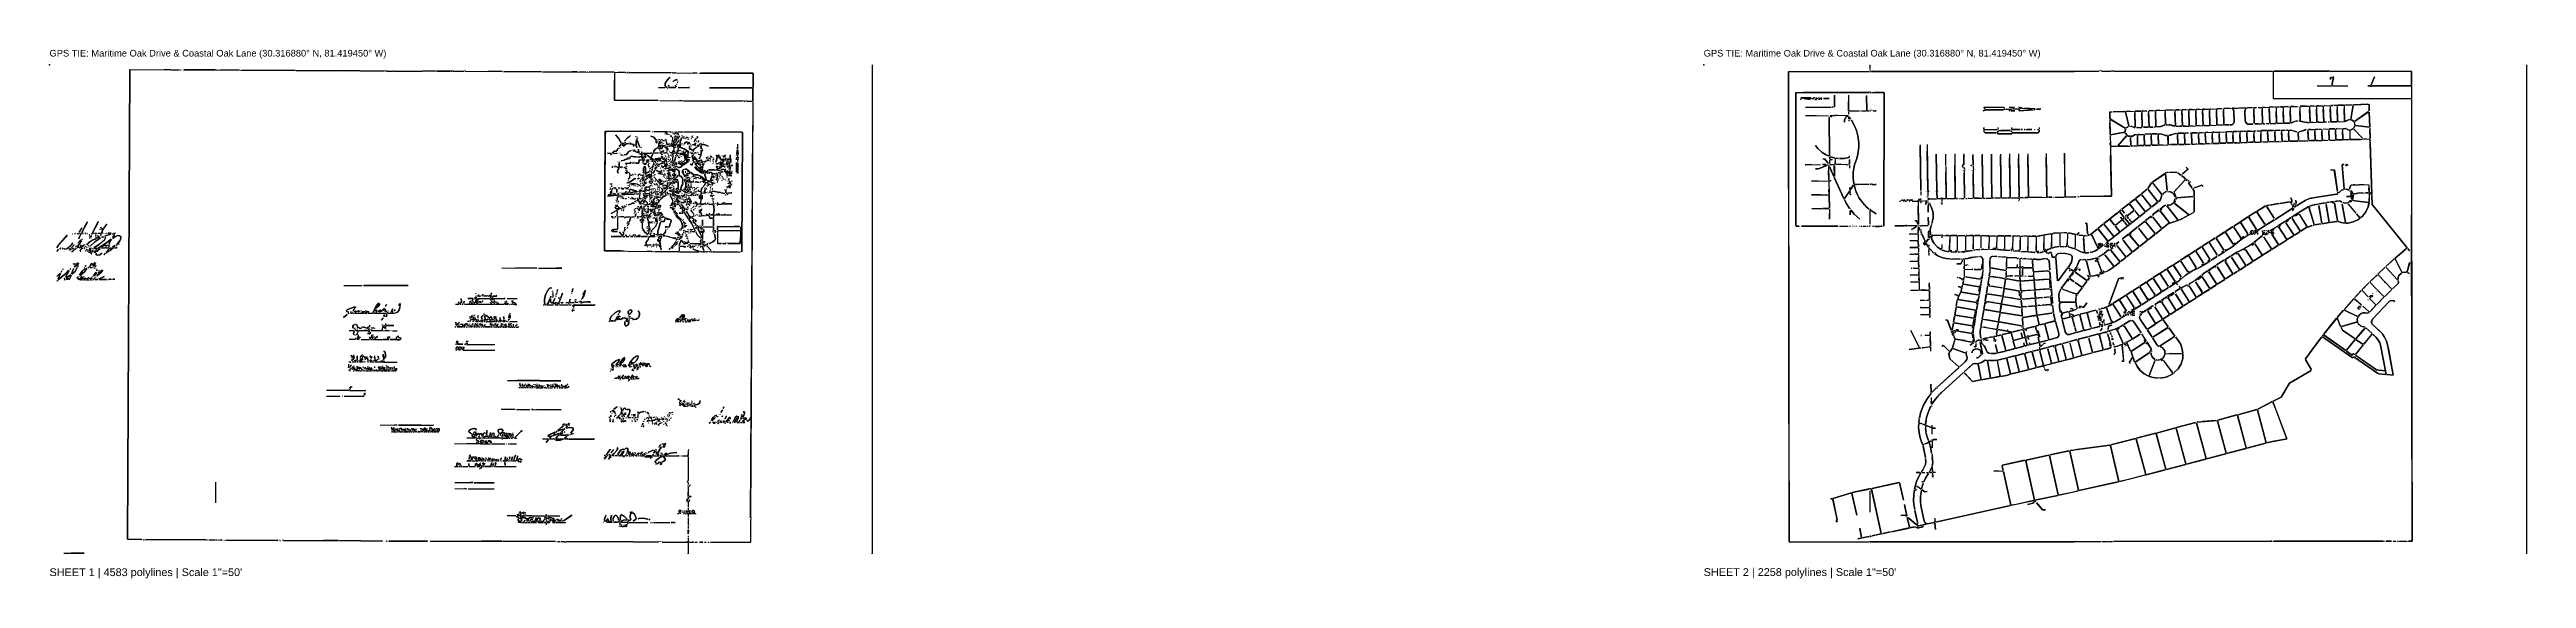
# Model space of a CAD drawing. Extents: x 0 to 16407, y 159 to 1115.
# Drawn here: x 0 to 4469, y 160 to 1115 of the extents above; entities that cross this region are included whole.
import ezdxf

# ---------------------------------------------------------------- set-up
doc = ezdxf.new("R2010")
doc.units = 0
for name, color, linetype in [('CONTROL', 1, 'CONTINUOUS'), ('RASTER_VECTOR_LINEWORK', 5, 'CONTINUOUS'), ('TITLEBLOCK', 2, 'CONTINUOUS')]:
    doc.layers.add(name, color=color, linetype=linetype)
doc.styles.get("Standard").update_dxf_attribs({"font": 'Arial'})

msp = doc.modelspace()

# ---------------------------------------------------------------- texts
at = {"layer": 'CONTROL'}
for p in [(0, 1102), (2984.5, 1102)]:
    msp.add_text('GPS TIE: Maritime Oak Drive & Coastal Oak Lane (30.316880%%d N, 81.419450%%d W)', height=12, dxfattribs=at).set_placement(p)
at = {"layer": 'TITLEBLOCK'}
for s, p in [('SHEET 1 | 4583 polylines | Scale 1"=50\'', (0, 164.25)), ('SHEET 2 | 2258 polylines | Scale 1"=50\'', (2984.5, 164.5))]:
    msp.add_text(s, height=14, dxfattribs=at).set_placement(p)

# ---------------------------------------------------------------- linework, layer by layer
at = {"layer": 'CONTROL'}
for p in [(0, 1087), (2984.5, 1087)]:
    msp.add_point(p, dxfattribs=at)
at = {"layer": 'RASTER_VECTOR_LINEWORK'}
for points in [[(145.25, 1078.5), (144.75, 1078), (140.5, 230.75), (166.75, 230.25), (140.5, 230.75), (144.75, 1078), (145.25, 1078.5), (218.75, 1078.25), (207, 1078.5)], [(219.5, 1077.5), (219.5, 1077.25)], [(220.25, 1078.25), (234.75, 1078.25)], [(236.25, 1078.25), (237.75, 1078.25)], [(238.5, 1077.5), (238.5, 1077.25)], [(240, 1077.5), (240, 1077.25)], [(241.75, 1078.25), (298.75, 1078), (243.25, 1078.25)], [(299.5, 1079), (299.5, 1078.5)], [(300.25, 1077.75), (343, 1077.25), (308.5, 1077.75)], [(344.5, 1077.25), (443.75, 1076.5), (347.25, 1077.25)], [(445.25, 1076.5), (517.75, 1076.5), (604, 1075.5), (517.75, 1076.5)], [(604.75, 1076.5), (604.75, 1076.25)], [(606.25, 1075.5), (607.75, 1075.5)], [(608.5, 1076.5), (608.5, 1076.25)], [(609.25, 1075.5), (619.25, 1075.5)], [(620, 1076.5), (620, 1076.25)], [(675.75, 1076), (669.25, 1075.25), (620.75, 1075.5), (669.25, 1075.25), (675.75, 1076), (697.75, 1075.5), (677.5, 1076)], [(699, 1075.75), (723.25, 1075.5), (700.25, 1075.75)], [(724, 1076.5), (724, 1076.25)], [(724.75, 1075.5), (726.25, 1075.5)], [(727, 1076.5), (727, 1076.25)], [(727.75, 1075.5), (748.25, 1075.5)], [(749, 1076.5), (749, 1076.25)], [(749.75, 1075.5), (816.75, 1075.25), (791.25, 1075.5)], [(817.5, 1074.5), (817.5, 1074.25)], [(818.5, 1074.5), (818.5, 1074.25)], [(819.25, 1075.25), (887.75, 1074.5), (820.5, 1075.25)], [(889.25, 1074.5), (952.75, 1074.25), (942.75, 1074.5)], [(953.5, 1073.5), (953.5, 1073.25)], [(954.25, 1073.5), (954.25, 1073.25)], [(955, 1074.25), (967.75, 1074.25)], [(968.5, 1073.5), (968.5, 1073.25)], [(969.25, 1074.25), (971.25, 1074.25)], [(972, 1073.5), (972, 1073.25)], [(973.75, 1074.25), (1018.5, 1073.75), (974.25, 1074.25)], [(1019.25, 1073), (1019.25, 1023.5), (1098.25, 1022.5), (1019.25, 1023.5), (1019.25, 1059)], [(1019.75, 1074), (1039.25, 1073.25), (1026.5, 1074)], [(1041.75, 1073.25), (1044.25, 1073.25), (1043, 1073.25)], [(1045.75, 1073.25), (1121.25, 1072.5), (1046, 1073.25)], [(1122, 1073.5), (1122, 1073.25)], [(1123.5, 1073.5), (1123.5, 1073.25)], [(1128.75, 1073.5), (1128.75, 1073.25)], [(1484.5, 1087), (1484.25, 204.25), (1484.5, 205.75)], [(3137.75, 1075), (3137.25, 1074.25), (3138, 446), (3138.5, 226.5), (3139.25, 225.75), (3283.25, 226), (3139.25, 225.75), (3138.5, 226.5), (3137.25, 1074.25), (3137.75, 1075), (3283.25, 1075)], [(3284, 1087), (3284, 1078.75)], [(3284, 1076.5), (3284, 1075.75)], [(3284.75, 1075), (3287, 1075)], [(3287.75, 1076.5), (3287.75, 1075.75)], [(3655.25, 1075.5), (3653.25, 1075), (3288.5, 1075), (3653.25, 1075), (3655.25, 1075.5), (3698.25, 1075.5)], [(3699, 1076.5), (3699, 1076.25)], [(3699.75, 1075.5), (3700, 1075.5)], [(3700.75, 1076.5), (3700.75, 1076.25)], [(3701.5, 1076.5), (3701.5, 1076.25)], [(3702.25, 1075.5), (3720.25, 1075.5)], [(3721, 1076.5), (3721, 1076.25)], [(3721.75, 1075.5), (3722.25, 1075.5)], [(3723, 1076.5), (3723, 1076.25)], [(3724.25, 1075.75), (3723.75, 1075.5), (4011, 1075.75)], [(4011.75, 1075), (4011.75, 1026.5), (4012.25, 1026), (4261, 1025.75), (4012.25, 1026), (4011.75, 1026.5)], [(4012.5, 1075.75), (4112.25, 1075.5), (4014, 1075.75)], [(4113, 1076.5), (4113, 1076.25)], [(4113.75, 1075.5), (4261.25, 1075.5), (4261.75, 1075), (4261.75, 1050), (4261.75, 1075), (4261.25, 1075.5)], [(4469, 1087), (4469, 204.5)], [(1040, 1072.5), (1040, 1072.25)], [(1041, 1072.5), (1041, 1072.25)], [(1045, 1072.5), (1045, 1072.25)], [(1098.75, 1046.25), (1110.75, 1046.25)], [(1119.25, 1065), (1116.75, 1062.5), (1111.5, 1055), (1110.5, 1052), (1110.5, 1049.5), (1111.25, 1047.5), (1110.5, 1049.5), (1110.5, 1052), (1111.5, 1055), (1116.75, 1062.5), (1119.5, 1065)], [(1112.25, 1046.75), (1114.5, 1046.25), (1113, 1046.75)], [(1115.25, 1045.75), (1115.25, 1044.25)], [(1115.75, 1047.25), (1115.5, 1047)], [(1117.25, 1050.5), (1116.5, 1048.5), (1116.5, 1049.5), (1117.25, 1050.25)], [(1117, 1047.25), (1118, 1046.25), (1129.75, 1046.25), (1118, 1046.25)], [(1124.25, 1072.5), (1128, 1072.5)], [(1131.75, 1060.5), (1126.75, 1059), (1124.75, 1056.5), (1126.75, 1059), (1132.75, 1060.5)], [(1129, 1050), (1129.75, 1049.25), (1129, 1049.5)], [(1129.5, 1072.5), (1168.75, 1072.25), (1161.5, 1072.5)], [(1130.5, 1048.5), (1130.5, 1047)], [(1131.25, 1051.75), (1131.25, 1051)], [(1132, 1053.5), (1132, 1053.25)], [(1132.75, 1055.75), (1132.5, 1054.75), (1132.75, 1055.25)], [(1133, 1058), (1133, 1057.25)], [(1134, 1046), (1154.5, 1046), (1153.5, 1046)], [(1169.5, 1071.5), (1169.5, 1071.25)], [(1171, 1071.5), (1171, 1071.25)], [(1172, 1071.5), (1172, 1071.25)], [(1172.75, 1072.25), (1268.75, 1071.75), (1269.25, 1071.25), (1268.75, 1022.25), (1269.25, 1071.25), (1268.75, 1071.75), (1175.25, 1072.25)], [(1190.5, 1045.75), (1267.25, 1045.25), (1191.5, 1045.75)], [(3151.5, 1037.25), (3150.75, 1036), (3151, 796.75), (3151.5, 796), (3156.5, 796), (3151.5, 796), (3151, 796.75), (3151, 1036.75), (3151.5, 1037.25), (3283.25, 1037.25), (3164.75, 1037.25)], [(3160, 1028), (3177.25, 1028), (3178, 1027), (3177.25, 1028)], [(3182.75, 1028), (3185.25, 1028)], [(3191, 1028), (3191.75, 1027.5), (3191.25, 1027.75)], [(3220.25, 1032), (3220.75, 1011.25), (3219.75, 1011), (3220.75, 1011.25), (3220.25, 1031.75)], [(3245.5, 1032), (3246, 1004.25), (3245.5, 1021)], [(3278.25, 1031.75), (3278.75, 1004.75), (3278.25, 1030.5)], [(3284, 1038.75), (3284, 1038)], [(3284, 1036.5), (3284, 1036)], [(3284.75, 1037.25), (3287, 1037.25)], [(3287.75, 1038.5), (3287.75, 1038)], [(3288.5, 1037.25), (3309.5, 1037), (3310, 1036.5), (3309.75, 796), (3310, 1036.5), (3309.5, 1037), (3293.5, 1037.25)], [(4091.5, 1049.25), (4118.25, 1049.25)], [(4114.25, 1064.75), (4114.5, 1064.5)], [(4114.75, 1063.5), (4115.25, 1060.75), (4114.75, 1061.75)], [(4117, 1064.25), (4115.5, 1064), (4119, 1064.25)], [(4120.25, 1064), (4120.75, 1063.25), (4120.5, 1060.5), (4118.25, 1053.75), (4118.25, 1050.75), (4119, 1050), (4118.25, 1050.75), (4118.25, 1053.75), (4120.5, 1060.5), (4120.5, 1063.75)], [(4119.75, 1049.25), (4147, 1049.25)], [(4120.25, 1065.75), (4120, 1065), (4120, 1065.5)], [(4187.5, 1049.5), (4183, 1049.25), (4187.25, 1049.25)], [(4188.5, 1049), (4188.25, 1047.5), (4188.5, 1048)], [(4195, 1065.5), (4188.75, 1051), (4195, 1065.25)], [(4189.25, 1049.75), (4189.75, 1049.25), (4261, 1049.25), (4189.75, 1049.25)], [(4261.75, 1048.5), (4261.75, 1026.5)], [(1099, 1023.5), (1099, 1023.25)], [(1101, 1022.5), (1142.25, 1022.25), (1137.25, 1022.5)], [(1143, 1021.5), (1143, 1021.25)], [(1143.75, 1022.25), (1250, 1021.5), (1144, 1022.25)], [(1250.75, 1022.5), (1250.75, 1022.25)], [(1252, 1022.5), (1252, 1022.25)], [(1252.5, 1021.5), (1253, 1021.5)], [(1254, 1021.5), (1255.25, 1021.5)], [(1256, 1022.5), (1256, 1022.25)], [(1257, 1022.5), (1257, 1022.25)], [(1257.75, 1021.5), (1268, 1021.5)], [(1268.75, 1020.75), (1265, 269.25), (1268.75, 978.25)], [(3160, 1024.75), (3159.25, 1024.5), (3160.25, 1024.75)], [(3159.75, 1027), (3160.5, 1025.75), (3160.5, 1026.25)], [(3162.25, 1026.25), (3162, 1026)], [(3163.25, 1026.5), (3163.25, 1025.75)], [(3165.5, 1026.5), (3165.5, 1026)], [(3166.5, 1026.5), (3166.5, 1025.75)], [(3167.25, 1025), (3168.25, 1025)], [(3214.5, 1010.75), (3168, 1010.25), (3214.75, 1010.75)], [(3187.5, 995.5), (3168, 995.25), (3209.75, 995.5)], [(3169, 1026.5), (3169, 1025.75)], [(3169.75, 1025), (3170.5, 1025)], [(3171.25, 1026.25), (3171.25, 1025.75)], [(3177.75, 1026), (3176, 1025), (3172, 1025), (3176, 1025), (3177.5, 1025.75)], [(3179, 1026.25), (3183.5, 1026.25), (3181.25, 1026.25)], [(3183, 1024.5), (3183.25, 1024.5)], [(3184.75, 1024.5), (3187.75, 1024.5)], [(3185.25, 1026.5), (3185, 1026.25)], [(3186.5, 1026.25), (3191.25, 1026.25)], [(3186.75, 1027.75), (3187.75, 1027.75)], [(3191.75, 1025.75), (3191.75, 1025.25)], [(3193.75, 1024.75), (3192.5, 1024.5), (3194.25, 1024.75)], [(3193, 1027), (3197.75, 1026.75), (3195.5, 1027)], [(3195.75, 1025), (3197.75, 1025)], [(3199.25, 1026.75), (3199.75, 1026.75)], [(3211, 1026.5), (3200.75, 1026), (3210.75, 1026.25)], [(3210.75, 993.25), (3211.75, 923), (3210.75, 991.25)], [(3212.5, 995.75), (3219.75, 995.75)], [(3212.75, 994.25), (3215, 993), (3213.25, 994.25)], [(3217.25, 1011), (3216.25, 1010.75), (3218.25, 1011)], [(3220.5, 995), (3220.5, 994.5)], [(3225.25, 996), (3221.25, 995.75), (3245.25, 996)], [(3243.75, 994.25), (3241.25, 992.25), (3239, 988.75), (3238.5, 987), (3238.75, 983.25), (3238.5, 987), (3239.75, 990.25), (3242.5, 993.5), (3243.75, 994.25), (3245.25, 994.25)], [(3246, 1002.75), (3246, 998)], [(3246, 995.25), (3246, 995)], [(3246, 992.25), (3246, 989.5)], [(3246.25, 987.75), (3246.25, 985.5)], [(3246.5, 993.75), (3246.75, 993.5)], [(3263.5, 1004), (3260.75, 1003.5), (3246.75, 1003.5), (3265.75, 1004)], [(3247.25, 992.5), (3249.5, 989.5), (3247.75, 992)], [(3248, 988.5), (3248.75, 988.5)], [(3251, 987.5), (3257.25, 976), (3260.25, 968.25), (3262.75, 958.75), (3264.25, 946.25), (3264.25, 938.25), (3262.75, 925.75), (3260.75, 917.75), (3256.75, 906.25), (3254.25, 893), (3254, 882.5), (3255.25, 872), (3254, 882.5), (3254.25, 893), (3256.75, 906.25), (3260.75, 917.75), (3262.75, 925.75), (3264.25, 938.25), (3264.25, 946.25), (3262.75, 958.75), (3260.25, 968.25), (3257.25, 976), (3251, 987)], [(3267.25, 1004), (3267.75, 1004)], [(3269.25, 1004), (3278, 1004)], [(3279.5, 1004), (3283.25, 1004)], [(3284, 1005.5), (3284, 1005)], [(3284, 1003.5), (3284, 1003.25)], [(3284.75, 1004.25), (3285.75, 1004.25)], [(3287.75, 1005.5), (3287.75, 1004.75)], [(3290.25, 1004.25), (3296, 1004), (3293.5, 1004.25)], [(3492.25, 1005.25), (3488.5, 1003.75), (3492.75, 1005.25)], [(3489.25, 1009.75), (3492.75, 1006.25)], [(3490, 1010.5), (3525.5, 1010.5), (3528, 1008), (3525.5, 1010.5)], [(3527.5, 1007), (3524.25, 1005.75), (3493.75, 1005.75), (3524.25, 1005.75), (3527.75, 1007)], [(3529, 1007.25), (3538.75, 1007.25)], [(3535.5, 1010.5), (3542, 1010.5)], [(3537.5, 1004.5), (3535.5, 1004), (3537.75, 1004.5)], [(3539.25, 1006), (3538.75, 1005.5)], [(3539, 1004.25), (3545.75, 1003.75), (3539.25, 1004)], [(3541, 1007.75), (3540, 1006.75), (3541.25, 1007.75)], [(3542.5, 1009.25), (3542.5, 1009)], [(3542.75, 1007.5), (3554.5, 1007.25), (3543, 1007.25)], [(3544.75, 1010.5), (3543.25, 1010), (3545.25, 1010.5)], [(3553, 1010.5), (3556, 1009.25), (3553.25, 1010.5)], [(3555, 1006.5), (3553.25, 1004.75), (3554, 1005.5)], [(3576.5, 1006), (3553.75, 1004), (3578.75, 1006)], [(3555.75, 1008), (3555.5, 1007.75)], [(3557, 1008.5), (3557.25, 1008.5)], [(3558, 1010.5), (3558, 1009.25)], [(3558.75, 1008.5), (3582.75, 1007.5), (3563.75, 1008.5)], [(3580.5, 1006.25), (3582.75, 1006.25)], [(3584.25, 1007.5), (3584.5, 1007.5)], [(3584.5, 1006.75), (3584.25, 1006.5)], [(3592.75, 1007.5), (3585.5, 1007.25), (3592.5, 1007.25)], [(3717.5, 1002), (3717, 1001.5), (3717, 989.75), (3717, 1001.5), (3717.5, 1002), (3721.25, 1002)], [(3717.25, 988.25), (3718, 961), (3717.25, 982.5)], [(3718, 989), (3745.25, 972.5), (3718.25, 989)], [(3743.25, 1003), (3742.25, 1002.5), (3723.25, 1002.25), (3742.25, 1002.5), (3744.75, 1003)], [(3745.5, 1002.25), (3751.75, 977), (3745.75, 1002)], [(3754, 1003.25), (3746.25, 1003), (3761.5, 1003.25)], [(3762.25, 1002.5), (3763.25, 974.25), (3762.25, 1000)], [(3763.75, 1003.5), (3763, 1003.25), (3774, 1003.5), (3764.5, 1003.5)], [(3774.75, 1003), (3775.5, 974.75), (3774.75, 999.75)], [(3776, 1004), (3775.5, 1003.75), (3784.75, 1004)], [(3786.5, 1004.25), (3786.25, 1004)], [(3787.25, 1003.5), (3788, 975.25), (3787.25, 1000.5)], [(3795.25, 1004.5), (3788, 1004.25), (3799, 1004.5)], [(3799.75, 1003.75), (3800.5, 975.75), (3799.75, 1000.75)], [(3807.25, 1005), (3806.5, 1004.5), (3800.5, 1004.5), (3816.5, 1005)], [(3817.25, 1004.25), (3818, 979.75), (3817.25, 1001)], [(3830, 1005.5), (3817.75, 1005.25), (3834, 1005.5)], [(3834.75, 1004.75), (3835.5, 977), (3834.75, 1001)], [(3843.25, 1005.75), (3835.5, 1005.5), (3843, 1005.5)], [(3844.5, 1006), (3846.75, 1006)], [(3847.25, 1005.25), (3848.25, 977), (3847.25, 1002.5)], [(3854.5, 1006.25), (3847.75, 1006), (3859, 1006.25)], [(3859.75, 1005.5), (3860.5, 977.25), (3859.75, 1002.75)], [(3865.75, 1006.5), (3860.5, 1006.25), (3871.5, 1006.5)], [(3872.25, 1005.75), (3873, 977.75), (3872.25, 1003)], [(3879.25, 1007), (3873, 1006.5), (3884.25, 1007)], [(3884.75, 1006.25), (3885.75, 978), (3884.75, 1003.5)], [(3888, 1007.25), (3885.25, 1007), (3896.5, 1007.25)], [(3897.25, 1006.5), (3898, 978.5), (3897.25, 1003.75)], [(3899, 1007.5), (3898, 1007.25), (3909, 1007.5)], [(3909.75, 1006.75), (3910.5, 978.75), (3909.75, 1004)], [(3910.5, 1008), (3920.25, 1008)], [(3922.25, 1007.5), (3923.25, 979.25), (3922.25, 1004.75)], [(3932.5, 1008.5), (3923, 1008.25), (3936.75, 1008.5)], [(3938, 1007.75), (3940, 1006), (3941, 1003.75), (3941.5, 983.5), (3941, 982), (3939, 979.75), (3937.25, 979), (3933.25, 978.75), (3937.25, 979), (3939, 979.75), (3940.5, 981.25), (3941.5, 983.5), (3941.25, 1001.5), (3940.75, 1004.5), (3939, 1006.75)], [(3941.25, 1009), (3938.25, 1008.5), (3948.75, 1009)], [(3962.5, 1009.5), (3950.25, 1009), (3963.75, 1009.5)], [(3963.75, 1008.5), (3961.75, 1006.25), (3961, 1003.25), (3961.5, 986.25), (3962, 984), (3964.25, 981), (3966.5, 980), (3975.25, 980), (3966.5, 980), (3964.25, 981), (3962, 984), (3961.5, 986.25), (3961, 1003.25), (3961.5, 1005.75), (3962.5, 1007.25)], [(3973.75, 1010), (3972.75, 1009.5), (3965, 1009.5), (3976.75, 1010)], [(3977.25, 1009.25), (3978, 981), (3977.25, 1005.75)], [(3977.75, 1010), (3981.75, 1010)], [(3984.75, 1010.25), (3991.5, 1010.25)], [(3992.25, 1009.5), (3993, 981.25), (3992.25, 1006.5)], [(3995.75, 1010.5), (3993, 1010.25), (4004, 1010.5)], [(4004.75, 1009.75), (4005.75, 981.75), (4004.75, 1007)], [(4007.25, 1011), (4005.5, 1010.5), (4007.25, 1011), (4014.25, 1011)], [(4015.75, 1011), (4017, 1011)], [(4017.5, 1010.25), (4018.25, 982), (4017.5, 1002.25)], [(4018, 1011), (4022.75, 1011)], [(4024.25, 1011.25), (4029.25, 1011.25), (4025.75, 1011.25)], [(4030, 1010.5), (4030.75, 982.25), (4030, 1002.5)], [(4038, 1011.5), (4030.75, 1011.25), (4041.75, 1011.5)], [(4042.5, 1010.75), (4043.25, 983.25), (4042.5, 1004)], [(4049, 1012), (4043.25, 1011.5), (4055.25, 1012)], [(4054.5, 986), (4044.25, 982.5), (4046.75, 983), (4051.5, 985.25), (4056.75, 986)], [(4056.75, 1012), (4057, 1012)], [(4058.25, 986), (4060, 986)], [(4060, 1011.25), (4060.75, 986.25), (4060, 1004)], [(4072, 1012.5), (4060.5, 1012.25), (4076.75, 1012.5)], [(4061, 985.5), (4068.25, 983.25), (4073.75, 983), (4074.25, 982.5), (4077.75, 983), (4074.25, 982.5), (4073.75, 983), (4068.25, 983.25), (4061.75, 985.5)], [(4077.5, 1011.75), (4078.5, 983.75), (4077.5, 1006.5)], [(4085.25, 1013), (4078.25, 1012.5), (4089.5, 1013)], [(4084, 983.25), (4079.25, 983), (4090.25, 983.25)], [(4090, 1012.25), (4091, 984), (4090, 1006.75)], [(4094.25, 1013.25), (4090.5, 1013), (4101.75, 1013.25)], [(4095, 983.5), (4091.75, 983.25), (4102.75, 983.5)], [(4102.5, 1012.5), (4103.5, 984.25), (4102.5, 1006.75)], [(4105.5, 1013.5), (4103.25, 1013.25), (4114.25, 1013.5)], [(4108, 984), (4104.25, 983.5), (4108.25, 984)], [(4111.25, 984), (4112.25, 984)], [(4113.75, 984), (4115.25, 984)], [(4115, 1012.75), (4115.75, 985), (4115, 1007)], [(4120.5, 1014), (4115.75, 1013.5), (4120.25, 1013.75)], [(4116.5, 984.25), (4127.5, 984.25), (4117.25, 984.25)], [(4122, 1014), (4126.75, 1014)], [(4127.5, 1013.25), (4128.25, 985), (4127.5, 1007.75)], [(4139, 1014.5), (4128, 1014.25), (4139.25, 1014.5)], [(4130.5, 984.5), (4129, 984.25), (4140.25, 984.5)], [(4140, 1013.75), (4140.75, 985.75), (4140, 1007.75)], [(4152.5, 1015), (4150, 1014.5), (4140.75, 1014.5), (4153.75, 1015)], [(4149.25, 988.25), (4141.5, 985), (4143, 985.25), (4148, 988), (4151.25, 988.25)], [(4156.5, 1014.25), (4152, 988.75), (4156.5, 1013.5)], [(4152.25, 988), (4154.75, 987), (4157.25, 984.75), (4154.75, 987), (4152.75, 987.5)], [(4155.25, 1015), (4156, 1015)], [(4182.75, 1015.75), (4157, 1015), (4184.75, 1015.75), (4185.25, 1015.25), (4185.5, 1003.75), (4185.25, 1015.25), (4184.75, 1015.75)], [(4158, 983.75), (4159, 982), (4159.5, 978.25), (4159.25, 981), (4158.25, 983.5)], [(4184.25, 1002.75), (4158.75, 984.75), (4183.75, 1002.25)], [(4185.5, 1001.75), (4186.5, 975), (4185.5, 1001)], [(4261.75, 1025), (4262.25, 440.5), (4263, 227.75), (4262.5, 227.25), (4256.25, 227.25), (4262.5, 227.25), (4263, 227.75), (4261.75, 816.5)], [(1003, 967.5), (1002.5, 958.25), (1001.5, 751.5), (1002, 751), (1030.75, 751), (1036.75, 750.5), (1030.75, 751), (1002, 751), (1001.5, 751.5), (1002.75, 967.25), (1029.25, 967.5), (1031, 967), (1083.5, 966.5), (1031, 967), (1029.25, 967.5)], [(1021, 960.5), (1027, 953.5), (1032, 945.25), (1027, 953.5), (1021, 960.25)], [(1026.5, 939.25), (1026.5, 939)], [(1031.5, 943.5), (1027.5, 940.25), (1030.25, 942.25)], [(1027.75, 939), (1028.25, 938.5)], [(1030.5, 938.5), (1030, 938)], [(1033.75, 946), (1033, 945), (1033.25, 945.5)], [(1042, 945.25), (1035.5, 940.5), (1033.75, 941.75), (1033, 943.25), (1033.75, 941.75), (1035.5, 940.5), (1037.75, 941.75), (1041.25, 945), (1044.75, 945.25)], [(1034.5, 945.25), (1035.5, 944), (1036.5, 944.25), (1036.5, 945.25), (1036.25, 944), (1034.5, 945)], [(1035.25, 947.5), (1035, 947.25)], [(1048.25, 959.75), (1046, 957), (1043, 955.25), (1037.25, 949.5), (1043, 955.25), (1046, 957), (1048.25, 959.5)], [(1037.75, 948), (1038.5, 946.5), (1037.75, 945.75), (1038.5, 946.5), (1038.25, 947.5)], [(1046.5, 946.5), (1045.75, 945.75)], [(1045.75, 944.25), (1046, 944)], [(1047.75, 943.75), (1048, 943.75)], [(1048, 946.5), (1048.75, 945), (1048.5, 946)], [(1049.5, 944.25), (1051.75, 943.5), (1049.75, 944.25)], [(1053, 943.25), (1054, 943), (1053.25, 943.25)], [(1054.5, 941), (1054, 940.25), (1053, 940.75), (1053.5, 940.25), (1054.25, 940.75)], [(1055.25, 942.5), (1057.75, 941.75), (1055.5, 942.5)], [(1056.5, 959.5), (1056.5, 959.25)], [(1057.5, 957.75), (1057.75, 957.5)], [(1058.25, 952.5), (1058.5, 942.25), (1058.25, 948.5)], [(1058.5, 940.75), (1060, 937.75), (1058.5, 940.5)], [(1058.75, 958), (1058.75, 957.75)], [(1058.75, 954.75), (1058.75, 953.75)], [(1059.5, 958.5), (1059.75, 958.25)], [(1059.5, 952.5), (1064.75, 938.25), (1059.5, 952.25)], [(1060.25, 955), (1061.25, 954.75), (1060.5, 954.75)], [(1084.5, 958.75), (1086.75, 957.5), (1090.5, 956.5), (1095.25, 950.5), (1090.5, 956.5), (1084.75, 958.5)], [(1087.25, 966.5), (1088, 966.5)], [(1089, 967.5), (1089, 967.25)], [(1090.5, 966.5), (1113.75, 966.5)], [(1094.75, 949.5), (1094.75, 946.25), (1095.25, 946.25), (1094.5, 946.5), (1094.5, 949.25), (1095.25, 949.5)], [(1096, 949), (1096, 947)], [(1096.5, 951.5), (1096.5, 950.75)], [(1098.25, 952.25), (1098.75, 952.25)], [(1098.25, 945.5), (1098.25, 945)], [(1098.5, 943.75), (1098.75, 938.75), (1098.5, 940.75)], [(1099.75, 949.25), (1099.75, 946.5), (1099, 946.25), (1099.75, 946.5)], [(1102.75, 948.25), (1100.75, 945.25), (1099.25, 944.5), (1100.75, 945.25), (1102.75, 948.25), (1104, 948.25)], [(1100, 952), (1101, 952)], [(1100, 938.5), (1100.5, 938.5)], [(1102, 942), (1101.25, 941.25), (1101.25, 939.25), (1101.25, 941.25), (1102, 942), (1102.75, 941.5), (1106.5, 942), (1107, 941), (1106.5, 942), (1105.5, 941.5), (1102.25, 941.75)], [(1102.25, 950.75), (1103, 950.5), (1102.5, 950.5)], [(1102.75, 940.25), (1102.5, 940)], [(1103, 939.5), (1102.75, 939.25)], [(1103, 952.25), (1103.75, 952.25), (1104, 951.5), (1103.75, 952.25)], [(1103.75, 947), (1103.25, 946.5), (1103.75, 945.75), (1103.25, 946.5)], [(1105, 938.75), (1105.25, 938.5)], [(1105.25, 952.25), (1105.25, 951.25)], [(1105.75, 940.75), (1105.5, 940.5)], [(1106, 950.5), (1109.5, 950), (1106.25, 950.25)], [(1106, 946.25), (1106.25, 946.25)], [(1107, 940), (1107, 939.25)], [(1107.75, 945.5), (1108.5, 945), (1108, 945.5)], [(1110.75, 940.75), (1107.75, 940.5), (1111, 940.75)], [(1109.25, 942), (1109.25, 941.5)], [(1110.5, 962.25), (1110.25, 962)], [(1110.75, 964.75), (1111, 964), (1110.5, 964.5), (1111.25, 964.75)], [(1110.5, 942.75), (1111.5, 941.75)], [(1111.75, 939), (1110.75, 937), (1111.5, 938.75)], [(1111, 961.5), (1111, 961)], [(1111.5, 952.25), (1111, 951.75), (1112, 952.25), (1112.5, 951.25), (1112, 952.25)], [(1111.25, 950.5), (1111.5, 950.5)], [(1112, 963.5), (1112, 963.25)], [(1112.5, 964.5), (1113, 964.5)], [(1112.75, 949.75), (1114, 943.25), (1113, 949.5)], [(1112.75, 939), (1116, 933.5), (1112.75, 938.75)], [(1113.5, 961.75), (1113.5, 960.75)], [(1114, 942.25), (1113.5, 941.75)], [(1113.75, 963.75), (1113.75, 962.75)], [(1114, 941), (1123.25, 940.25), (1125.5, 939.5), (1125, 940), (1117.75, 940.5), (1117.25, 941)], [(1114.5, 965.75), (1114.5, 964.75)], [(1116.5, 944.25), (1114.75, 943), (1117, 944.25)], [(1115.25, 966.5), (1116.5, 966.5)], [(1116.25, 963.25), (1116.25, 963)], [(1116.25, 961.75), (1116.25, 961.5)], [(1117.25, 943), (1117.25, 942.5)], [(1118, 961.75), (1118, 961.5)], [(1118.25, 945.25), (1118, 944.75), (1118.75, 945.25)], [(1118.5, 966.5), (1119.5, 966.5)], [(1119.5, 965.75), (1119.25, 965), (1119.5, 965.5)], [(1119.5, 942.75), (1119.75, 942.75)], [(1120, 959.75), (1120.25, 958.25), (1122.5, 958), (1120, 958.5)], [(1120.25, 945), (1120.5, 945)], [(1120.5, 966.25), (1120.75, 966.25)], [(1120.75, 942.5), (1120.75, 942.25)], [(1121.25, 944.25), (1121.25, 944)], [(1122.75, 945.5), (1121.75, 945.25), (1123.75, 945.5)], [(1122, 966), (1122.5, 966)], [(1122.75, 944.25), (1122.5, 943.75), (1122.75, 944.25), (1123.5, 944), (1123.5, 943), (1122.5, 942.5), (1123.5, 943), (1123.25, 944.25)], [(1123.25, 957.25), (1123.75, 955.25), (1123.25, 955.75)], [(1124, 966.25), (1125, 966.25)], [(1124, 964.25), (1125.25, 964), (1124.25, 964)], [(1124.25, 954.5), (1124.25, 947.5), (1124.25, 951.5)], [(1129, 954), (1125.25, 947), (1127.25, 950), (1128.5, 953.5)], [(1125.25, 945.25), (1125.5, 945)], [(1125.75, 965.5), (1125.75, 965.25)], [(1125.75, 963), (1125.75, 962.75)], [(1126, 943.75), (1126.25, 940.25), (1126, 942.75)], [(1126.5, 938.75), (1126.25, 936), (1126.5, 938.5)], [(1126.5, 957.25), (1126.5, 957)], [(1127.25, 947.5), (1126.5, 946.75), (1126.5, 945.25), (1126.5, 946.75), (1127.25, 947.5), (1129.25, 947.5)], [(1126.75, 944.25), (1128.25, 942.5), (1127.5, 943.5)], [(1128, 938.5), (1127, 936), (1127.75, 938.25)], [(1127.25, 962.25), (1127.25, 961.25)], [(1127.5, 957.5), (1127.5, 957.25)], [(1129, 955.5), (1127.5, 955.25), (1128.75, 955.25)], [(1127.75, 965), (1128.75, 964.5), (1128.25, 964.5)], [(1128, 966.25), (1128.75, 966.25)], [(1128, 963), (1128.25, 962.75)], [(1128.25, 959.75), (1128.25, 959.5)], [(1128.75, 941.5), (1128.5, 940), (1128.5, 941.25)], [(1129, 958), (1129, 957)], [(1129.25, 963), (1130.25, 962.75), (1129.75, 963)], [(1129.25, 939.25), (1130, 939.25)], [(1129.5, 960.25), (1129.5, 959.25)], [(1131.5, 946.5), (1131.25, 944), (1129.5, 942.5), (1130.5, 943), (1131.5, 944.75)], [(1129.75, 964.25), (1130.5, 964), (1130, 964)], [(1129.75, 956.25), (1130.75, 956.25)], [(1131.5, 955.25), (1130, 948.25), (1131.5, 955)], [(1130.25, 966.25), (1130.5, 966.25)], [(1130.75, 961.25), (1130.5, 961)], [(1131.25, 965.5), (1131.25, 964.75)], [(1131.75, 939), (1134, 939)], [(1132, 966.25), (1132.25, 966.25)], [(1132, 964), (1132.25, 964)], [(1132.75, 961.75), (1132, 961.5), (1132.5, 961.5)], [(1132, 958.25), (1132, 957)], [(1133.5, 947.75), (1133.25, 947), (1132.25, 947), (1133.5, 947.25)], [(1137.25, 958.75), (1134.75, 956.5), (1132.5, 956), (1134.75, 956.5), (1137, 958.5)], [(1132.75, 965.5), (1132.75, 965)], [(1133, 949.75), (1133, 949.25)], [(1133.5, 943.5), (1133.25, 940.75), (1134.75, 939.5), (1133.25, 940.75), (1133.5, 942.25)], [(1133.5, 963.75), (1133.75, 963.75)], [(1133.75, 966.25), (1143, 966.25)], [(1134, 961.5), (1135.25, 961.5), (1134.25, 961.25)], [(1134.75, 953.75), (1134, 952.75), (1134.25, 953.25)], [(1134.5, 963), (1134.25, 962.75)], [(1134.5, 948.75), (1135.25, 948.75), (1134.75, 948.5)], [(1134.75, 943.5), (1135.75, 943.5)], [(1135.5, 942.25), (1135, 940.5), (1135.75, 942.25)], [(1135.5, 950.75), (1135.25, 950.5)], [(1136.25, 941.5), (1136, 940.25), (1136.25, 941)], [(1138, 943.75), (1138.25, 940.25), (1136.5, 939.5), (1138.25, 940.25), (1138, 943.5)], [(1136.75, 951.5), (1137, 951.25)], [(1140, 955.5), (1137, 945), (1140, 955.25)], [(1138.25, 944.5), (1140, 944.5)], [(1140.75, 959.75), (1140.75, 959)], [(1141.5, 955.75), (1141.25, 955.5)], [(1142, 945), (1142.5, 945)], [(1142.25, 958), (1142.5, 958)], [(1143.75, 956), (1143.25, 955.25), (1142.5, 955.5), (1143.25, 955.25), (1143.5, 955.75)], [(1143, 942.5), (1143.25, 942.25)], [(1143.5, 957.5), (1143.75, 957.5)], [(1144.25, 942.75), (1144.25, 942.5)], [(1144.5, 966.25), (1249.25, 965.75), (1250.5, 965), (1249.25, 749.75), (1250.5, 965), (1249.25, 965.75), (1145.75, 966.25)], [(1144.75, 954.5), (1144.75, 954.25)], [(1149.5, 948.25), (1144.75, 945.25), (1149.5, 948.25), (1151.25, 948.25)], [(1145, 957), (1145.5, 957)], [(1145.25, 942.75), (1145.25, 942.5)], [(1145.5, 944.5), (1145.5, 944)], [(1147.5, 954.25), (1148.5, 954), (1147.75, 954)], [(1148.5, 956.25), (1152.5, 955.25), (1148.75, 956.25)], [(1152, 953), (1151.75, 952.25), (1152.25, 952.75)], [(1152, 947), (1151.75, 944), (1152.5, 943.25), (1151.75, 944), (1151.75, 946.75)], [(1152.5, 954.25), (1152.25, 954)], [(1152.75, 947.5), (1155.25, 944.25), (1153, 947.5)], [(1153.25, 953.5), (1153.25, 953)], [(1153.5, 944.5), (1153.5, 944)], [(1154.25, 941.25), (1155.5, 937.5), (1154.75, 935.5), (1155.5, 934.5), (1157.5, 934.5), (1159, 933.25), (1161.25, 933.5), (1159, 933.25), (1157.5, 934.5), (1155.5, 934.5), (1154.75, 935.5), (1154.75, 936.5), (1155.5, 937.25), (1154.75, 938.75), (1154.75, 940.75)], [(1155.25, 955.25), (1155.5, 955.25)], [(1156.25, 942.25), (1155.75, 941.75)], [(1156, 943.5), (1156.25, 943.25)], [(1157.5, 953.5), (1157.5, 953.25)], [(1158, 943.25), (1158.5, 943.25)], [(1158, 941), (1159, 941)], [(1159, 954.25), (1158.25, 954), (1158.75, 954)], [(1160.25, 959), (1158.75, 956.5), (1159.75, 957.5), (1160, 958.75)], [(1159.25, 942.5), (1159.25, 941.75)], [(1160, 943.25), (1162.5, 943.25), (1164.25, 941.75), (1162.5, 943.25)], [(1160.5, 956.5), (1160.5, 955.75)], [(1161, 941.75), (1161.25, 941.75)], [(1163.5, 949), (1163, 948.25), (1163.75, 949)], [(1164, 950.5), (1164.5, 950), (1164, 950.25)], [(1164.75, 952.5), (1164.5, 951.75), (1165, 951.25), (1164.5, 952.25)], [(1165.25, 946), (1165, 942.25), (1165, 945.75)], [(1166, 941.5), (1165.5, 941.25), (1166.5, 941.5)], [(1165.75, 954.5), (1166, 954.25)], [(1165.75, 952.25), (1166, 952)], [(1166.75, 953.75), (1167, 953.75)], [(1167, 949.5), (1167.75, 949), (1167, 949.25)], [(1168.75, 958.25), (1169, 956.25), (1168.25, 954.5), (1169, 956.25), (1168.75, 957.5)], [(1168.5, 942.25), (1172.25, 942.25)], [(1168.75, 940.5), (1168.75, 940)], [(1169.5, 947.5), (1170.5, 947), (1170, 947)], [(1172.25, 941), (1169.5, 939.5), (1171.75, 940.5)], [(1170.25, 950), (1171.25, 949.25), (1170.25, 948.25), (1171.25, 949.25), (1170.5, 950)], [(1173.25, 944.5), (1172.75, 943.25), (1172.75, 944), (1173.75, 944.5)], [(1174.25, 941.25), (1175.5, 938.75), (1176, 934.5), (1175.5, 938.75), (1174.25, 941)], [(1175, 945.25), (1174.75, 945)], [(1178.5, 943.5), (1175, 942.25), (1178.5, 943.5), (1181, 943.5), (1188.5, 940), (1181, 943.5)], [(1176.5, 945.25), (1176.75, 945)], [(1179.5, 946), (1180, 945.5)], [(1241.25, 944), (1241, 935), (1241.25, 938.5)], [(3186.25, 941.5), (3190.25, 936.25), (3198.25, 929), (3204.5, 925), (3211, 922.25), (3204.5, 925), (3198.25, 929), (3190.25, 936.25), (3186.25, 941.25)], [(3375, 942.5), (3376.5, 860), (3375, 941)], [(3387.5, 943.5), (3388.75, 860), (3387.5, 931.25)], [(3490, 973.75), (3490.25, 971), (3490, 973)], [(3490, 969.5), (3490, 966.75), (3492.25, 964.5), (3512.5, 964.5), (3492.25, 964.5), (3490, 966.75)], [(3491, 970.25), (3514.25, 970.25)], [(3516.5, 968), (3513.75, 965), (3515.5, 967)], [(3541.5, 964), (3540, 962.5), (3515.25, 962.5), (3513.75, 963.75), (3515.25, 962.5), (3540, 962.5)], [(3515, 973.75), (3515, 971)], [(3515.75, 969.75), (3516.5, 969)], [(3517.5, 968.5), (3537.5, 968.5), (3521, 968.5)], [(3539.5, 969.75), (3538.75, 969)], [(3538.75, 967.75), (3541.5, 965)], [(3540, 973.75), (3540, 971)], [(3540.75, 970.25), (3554.75, 970.25), (3541.75, 970.25)], [(3590, 969.25), (3590, 966.5), (3588, 964.5), (3542.5, 964.5), (3588, 964.5), (3590, 966.5)], [(3558.75, 970.25), (3557, 970), (3559.75, 970), (3559.25, 970.25)], [(3563.25, 970.25), (3562.75, 970), (3564.75, 970.25)], [(3566.5, 970.25), (3576.75, 970), (3568.75, 970.25)], [(3581, 970), (3581.5, 970)], [(3583, 970), (3583.25, 970)], [(3586.75, 970), (3589.25, 970)], [(3590, 974), (3590, 970.75)], [(3718.5, 938.75), (3720.5, 850.25), (3706, 850), (3720.5, 850.25), (3718.5, 923.5)], [(3718, 959.5), (3718.25, 940), (3718, 946.5)], [(3743.5, 965.25), (3718.75, 960.5), (3744.25, 965.25)], [(3728.5, 940), (3727.5, 939.5), (3719.25, 939.5), (3730.5, 940)], [(3747.25, 959), (3731.5, 940.75), (3747.5, 959)], [(3749.75, 940.5), (3732, 940), (3754.25, 940.5)], [(3746, 971.5), (3745, 969.5), (3745, 966), (3744.75, 968), (3745.75, 971.25)], [(3745.25, 964.5), (3747.75, 960.5), (3745.25, 964.25)], [(3751, 976), (3746.75, 972.75), (3748.75, 974.75), (3751.25, 976)], [(3748.5, 959.75), (3750.5, 958.5), (3753.75, 958), (3752, 958), (3748.75, 959.5)], [(3752.75, 976.5), (3757.75, 976), (3762.5, 973.5), (3755.75, 976.5)], [(3754.5, 957), (3755, 941.25), (3754.5, 954.5)], [(3763, 961.25), (3758, 958.5), (3755, 958), (3758, 958.5), (3763, 961.25), (3766.25, 961.25)], [(3759, 941), (3758.5, 940.5), (3755.75, 940.5), (3759.5, 941)], [(3760.5, 941), (3767, 941)], [(3767.25, 974), (3765.5, 973.75), (3774.75, 974)], [(3767, 960.5), (3767.5, 941.75), (3767, 957.75)], [(3770, 961.5), (3767.75, 961.25), (3778.75, 961.5)], [(3770.25, 941.25), (3768.5, 941), (3779.5, 941.25), (3770.5, 941.25)], [(3785.75, 974.5), (3777.75, 974.25), (3787.25, 974.5)], [(3779.5, 960.75), (3780, 942.25), (3779.5, 958)], [(3790.75, 962.25), (3781.25, 962), (3780.25, 961.5), (3781.25, 962), (3791.25, 962.25)], [(3791.75, 941.75), (3780.75, 941.5), (3791.5, 941.5)], [(3794.75, 974.75), (3788.75, 974.5), (3795.75, 974.75)], [(3792, 961.5), (3792.5, 942.75), (3792, 958)], [(3802.25, 962.5), (3792.75, 962.25), (3803.75, 962.5)], [(3801, 942.25), (3793.5, 942), (3804.25, 942.25)], [(3797.25, 975), (3799.75, 975)], [(3816.5, 978.5), (3809.25, 975.5), (3801.25, 975), (3809.25, 975.5), (3817.5, 978.5)], [(3804.5, 961.75), (3805, 943), (3804.5, 958.75)], [(3805.25, 962.5), (3809.75, 962.25), (3817.5, 959.5), (3821.5, 959.25), (3817.5, 959.5), (3811, 962), (3806.75, 962.5)], [(3812.5, 942.5), (3805.75, 942.25), (3822, 942.5)], [(3820, 979.25), (3818.75, 979), (3825.75, 979), (3831, 977), (3834.75, 976.25), (3824.25, 979.25)], [(3822.25, 958.5), (3822.5, 943.5), (3822, 958.25)], [(3836.25, 963.25), (3823, 959.25), (3826.75, 960), (3834.5, 963), (3838.75, 963.25)], [(3823.5, 943), (3824.75, 942.75), (3823.75, 943)], [(3837.5, 943.25), (3827, 943), (3839.5, 943), (3838.75, 943.25)], [(3843.5, 976.25), (3836.25, 976), (3847.5, 976.25), (3844, 976.25)], [(3839.5, 962.5), (3840.25, 944), (3839.5, 959.75)], [(3851.25, 963.75), (3840, 963.5), (3851, 963.5)], [(3849, 943.5), (3841, 943.25), (3851.75, 943.5), (3849.75, 943.5)], [(3854.25, 976.5), (3849, 976.25), (3859.75, 976.5)], [(3852, 963), (3852.5, 944.25), (3852, 962.75)], [(3852.5, 964), (3859.5, 964)], [(3862, 944), (3860, 943.5), (3853.25, 943.5), (3862.25, 944)], [(3867.25, 977), (3866, 976.5), (3861.25, 976.5), (3872.5, 977)], [(3862.5, 964.25), (3862, 964), (3863.75, 964.25)], [(3863.75, 944), (3864.5, 944)], [(3864.5, 963.5), (3865.25, 944.75), (3864.5, 963)], [(3873.5, 964.5), (3865.25, 964.25), (3876.25, 964.5)], [(3866, 944), (3870.5, 944)], [(3873.75, 944.25), (3872, 944), (3877, 944.25)], [(3878.5, 977.25), (3874, 977), (3885, 977.25)], [(3877, 963.75), (3877.75, 945), (3877, 960.75)], [(3884.5, 965), (3883.75, 964.5), (3877.75, 964.5), (3889, 965)], [(3885.25, 944.5), (3878.5, 944.25), (3889.5, 944.5)], [(3889.5, 977.5), (3886.5, 977.25), (3897.5, 977.5)], [(3889.5, 964.25), (3890.25, 945.25), (3889.5, 961.75)], [(3894, 965.25), (3890, 965), (3901.25, 965.25)], [(3895.75, 945), (3891, 944.5), (3902, 945)], [(3900.75, 978), (3898.75, 977.75), (3910, 978)], [(3902, 964.5), (3902.75, 945.75), (3902, 960)], [(3905, 965.5), (3902.75, 965.25), (3913.75, 965.5)], [(3905, 945.25), (3903.5, 945), (3914.5, 945.25), (3906.25, 945.25)], [(3919.75, 978.5), (3911.5, 978.25), (3922.5, 978.5)], [(3914.5, 964.75), (3915, 946.25), (3914.5, 961.75)], [(3915.75, 966), (3915.25, 965.75), (3923.5, 966)], [(3926.5, 945.75), (3915.75, 945.5), (3926.75, 945.75)], [(3931.25, 979), (3930.25, 978.5), (3924, 978.5), (3930.25, 978.5), (3931.75, 979)], [(3925, 966), (3926.25, 966)], [(3927, 965.5), (3927.5, 946.75), (3927, 962.5)], [(3937.25, 966.5), (3927.75, 966.25), (3939, 966.5)], [(3938, 946.25), (3928.25, 946), (3939.25, 946.25)], [(3939.5, 965.75), (3940, 947), (3939.5, 960.25)], [(3946, 966.75), (3940, 966.5), (3947.5, 966.75), (3946.75, 966.75)], [(3946.5, 946.5), (3940.75, 946.25), (3951.75, 946.5)], [(3949, 967), (3951.5, 967)], [(3952, 966.25), (3952.5, 947.25), (3952, 961.5)], [(3952.5, 967), (3957.75, 967)], [(3958.25, 947), (3957.5, 946.5), (3953.25, 946.5), (3958, 946.75)], [(3959.75, 967.25), (3959.25, 967), (3963.75, 967.25)], [(3959.75, 947), (3964.25, 947)], [(3964.5, 966.5), (3965, 947.75), (3964.5, 963.5)], [(3970.5, 967.5), (3965.25, 967.25), (3976.25, 967.5)], [(3969.5, 947.25), (3965.75, 947), (3976.75, 947.25), (3970.25, 947.25)], [(3977, 980.25), (3977.25, 980.25)], [(3977, 966.75), (3977.5, 948), (3977, 961)], [(3978.75, 967.75), (3977.75, 967.5), (3980.5, 967.75)], [(3980.25, 947.5), (3978.25, 947.25), (3989.25, 947.5)], [(3985.25, 980.5), (3978.75, 980.25), (3992.25, 980.5)], [(3982.25, 968), (3988.25, 968)], [(3989.5, 967.25), (3990, 948.25), (3989.5, 961.75)], [(3990.5, 968.25), (3990, 968), (4001.25, 968.25), (3990.75, 968.25)], [(3990.75, 947.75), (3991.25, 947.75)], [(3992.75, 948), (4002.25, 948)], [(3995.75, 980.75), (3993.75, 980.5), (3996.75, 980.75)], [(3999.5, 981), (4005, 981)], [(4002, 967.5), (4002.75, 949), (4002, 965)], [(4012.75, 969), (4012, 968.5), (4002.5, 968.5), (4012, 968.5), (4014.25, 969)], [(4013.25, 948.5), (4003.5, 948.25), (4014.75, 948.5)], [(4007.25, 981.25), (4006.5, 981), (4017.5, 981.25), (4014.5, 981.25)], [(4014.75, 967.75), (4015.5, 949), (4014.75, 965.75)], [(4023.75, 969), (4022, 968.5), (4015.5, 968.5), (4025, 969)], [(4022.5, 948.5), (4016.25, 948.25), (4027.25, 948.5)], [(4027.25, 981.5), (4019, 981.25), (4030, 981.5)], [(4026.5, 969), (4026.75, 969)], [(4027.25, 968.25), (4028, 949.25), (4027.25, 965)], [(4027.75, 969), (4034.25, 969)], [(4037, 949), (4036.25, 948.5), (4028.75, 948.5), (4039.75, 949)], [(4043, 982.25), (4031.5, 981.5), (4042.75, 982)], [(4037.75, 969.25), (4036.25, 969), (4039, 969.25)], [(4039.75, 968.5), (4040.5, 949.75), (4039.75, 963.5)], [(4040.5, 969.25), (4045, 969), (4052.25, 966.5), (4054.75, 966.25), (4042.75, 969.25)], [(4056.5, 949.5), (4041.25, 949), (4057.25, 949.5)], [(4057.25, 965.25), (4058, 950.25), (4057.25, 965)], [(4071.25, 970), (4061.5, 966.5), (4058.5, 966.25), (4061.5, 966.5), (4071, 969.75)], [(4070.25, 950), (4069.5, 949.5), (4058.75, 949.5), (4072.25, 949.75), (4071, 950)], [(4073.5, 950), (4074.75, 950)], [(4073.75, 970.25), (4074, 970.25)], [(4074.75, 969.5), (4075.5, 950.75), (4074.75, 966.5)], [(4080.25, 970.5), (4075.5, 970.25), (4086.5, 970.5)], [(4079.75, 950.25), (4076.25, 950), (4087, 950.25), (4080.25, 950.25)], [(4087.25, 969.75), (4087.75, 951), (4087.25, 966.75)], [(4092.5, 970.75), (4088, 970.5), (4093.75, 970.75)], [(4092.75, 950.5), (4088.5, 950.25), (4099.5, 950.5)], [(4095, 971), (4099.25, 971)], [(4099.75, 970.25), (4100.25, 951.25), (4099.75, 967)], [(4106.5, 951), (4101, 950.5), (4111.25, 951)], [(4103.5, 971.25), (4103, 971), (4111.5, 971.25)], [(4112.25, 970.5), (4112.75, 951.75), (4112.25, 967.5)], [(4112.75, 971.5), (4124, 971.5), (4113, 971.5)], [(4114.75, 951.25), (4113.5, 951), (4124.5, 951.25)], [(4124.75, 970.75), (4125.25, 952), (4124.75, 968)], [(4127.75, 972), (4125.5, 971.75), (4136.5, 972)], [(4126.75, 951.5), (4126, 951.25), (4137.25, 951.5), (4127, 951.5)], [(4137.25, 971.5), (4137.75, 952.5), (4137.25, 968)], [(4138, 972.25), (4143.25, 972), (4147.5, 969.5), (4149.5, 969.25), (4147.5, 969.5), (4142.25, 972.25)], [(4149, 952.25), (4138.5, 951.75), (4149.5, 952.25)], [(4150.25, 968.5), (4150.25, 953)], [(4156, 971.5), (4153.75, 970), (4151, 969.25), (4153.75, 970), (4156.25, 971.5)], [(4171, 953), (4170, 952.5), (4151, 952.25), (4170, 952.5), (4173.25, 953)], [(4159.25, 977), (4159, 975.5), (4157, 972.25), (4159.25, 976.5)], [(4157.5, 971), (4173.75, 953.75), (4159, 969.5)], [(4160.25, 977.5), (4185.75, 974.25), (4160.75, 977.5)], [(4180, 953.25), (4174.75, 953), (4186.25, 953.25)], [(4185.25, 948.25), (4186.5, 948.25)], [(4186.5, 973.5), (4187, 954), (4186.5, 969.5)], [(4187, 952.5), (4187.25, 949), (4187, 952)], [(4187.25, 947.5), (4190, 853), (4187.25, 944.75)], [(1007, 927.5), (1014, 927.25), (1007.5, 927.5)], [(1014.5, 926.5), (1012.25, 924.25)], [(1014.5, 902.5), (1016.25, 902.25), (1014.75, 902.25)], [(1019.75, 932), (1016, 928), (1020, 932)], [(1018, 927.5), (1016.25, 927.25), (1024.5, 927.5)], [(1016.75, 904.25), (1016.25, 903.25), (1017, 904.25)], [(1018.5, 904.25), (1019.25, 904.25)], [(1019.75, 902.25), (1020.25, 902.25)], [(1020.75, 931.75), (1021.75, 930.5), (1022.75, 930.75), (1022.75, 931.75), (1022.5, 930.5), (1021.75, 930.5), (1021, 931.5)], [(1020.75, 904.5), (1021, 904.5)], [(1022.5, 904.25), (1023, 903.25), (1022.75, 904.25)], [(1023.25, 902.25), (1026.75, 902.25)], [(1023.75, 934.5), (1024.5, 933.75), (1024.5, 932.75), (1023.5, 932.5), (1024.5, 932.75), (1024.5, 933.75)], [(1024.25, 936.75), (1024, 936.5)], [(1024.5, 935.5), (1025.25, 935), (1024.75, 935.5)], [(1027.5, 901.5), (1025, 895.25), (1025.75, 891.25), (1025, 895.25), (1027.25, 901.25)], [(1025.25, 911.75), (1025.25, 911.25)], [(1025.5, 936.75), (1025.75, 935.75), (1025.5, 936.25)], [(1027, 928.75), (1027.25, 928.75)], [(1027.25, 936), (1027.5, 935.25), (1027.5, 935.75)], [(1027.5, 910.25), (1028, 903), (1027.5, 910)], [(1028.25, 911.75), (1028.25, 911.5)], [(1028.75, 902.25), (1031.75, 902), (1029.75, 902.25)], [(1029.5, 927.25), (1029, 926.75)], [(1029.75, 924.5), (1030, 924.5)], [(1031.25, 924.75), (1033.25, 924), (1031.75, 924.75)], [(1042.5, 917.25), (1038.25, 916), (1036.75, 915), (1031.5, 914), (1036.75, 915), (1041, 917), (1044.5, 917.25)], [(1032.5, 903.5), (1032.25, 903), (1033.5, 903.5)], [(1033, 902.25), (1033.5, 902.25)], [(1034.5, 924.25), (1035, 924.25)], [(1035.75, 923.5), (1035.75, 923.25)], [(1035.75, 921.75), (1035.75, 921.5)], [(1036.25, 902), (1039, 901.5), (1037.5, 902)], [(1046.5, 931.5), (1043.75, 929.25), (1041.25, 925.25), (1036.5, 924.5), (1041.25, 925.25), (1044.5, 930), (1046.5, 931.5), (1048.75, 931.5)], [(1039.25, 896.75), (1039.25, 896)], [(1039.75, 909.5), (1039.5, 907.75), (1039.75, 909.5), (1049, 909.5)], [(1039.5, 904.75), (1039.5, 904)], [(1039.75, 900.75), (1041.25, 898.75), (1039.75, 900.25)], [(1040, 896.5), (1040, 896.25)], [(1040.75, 907.25), (1041.5, 906.75), (1041.25, 907.25)], [(1041.25, 901), (1041.75, 901)], [(1041.5, 903.5), (1041.5, 903)], [(1041.5, 897.5), (1041.5, 897)], [(1041.5, 895.5), (1041.75, 893.75), (1041.5, 894.25)], [(1043.75, 919.5), (1043.5, 918.75), (1044, 918.5), (1043.5, 919.25)], [(1048, 919.5), (1045.75, 918), (1048.25, 919.5)], [(1046.5, 919.5), (1046.5, 919.25)], [(1047.5, 921.25), (1047, 920.75)], [(1047.5, 922.75), (1047.5, 922.5)], [(1048.75, 922), (1049.25, 922)], [(1049.25, 912), (1048.75, 911.5), (1049, 910.5), (1048.75, 911.5), (1049.5, 911.75)], [(1050.25, 933.25), (1049.5, 932.25), (1050, 933)], [(1050.25, 922), (1054.25, 920.75), (1057.75, 921), (1054.25, 920.75), (1050.75, 922)], [(1050.75, 909.5), (1051.25, 909.5)], [(1051.75, 933.75), (1052.5, 933), (1052, 933.75)], [(1052.75, 911.25), (1052.5, 911)], [(1052.5, 909.5), (1053, 909.5)], [(1053.25, 931.5), (1054, 931.25), (1053.5, 931.5)], [(1053.75, 933.5), (1053.75, 933.25)], [(1054.25, 911.5), (1055, 911.5)], [(1054.25, 910), (1055.25, 910)], [(1055.25, 933.5), (1055, 933), (1055.5, 933.5), (1056, 932.75), (1055.5, 932), (1056, 932.5), (1055.5, 933.5)], [(1055.5, 931), (1060.75, 928.5), (1063.5, 928), (1060.75, 928.5), (1056, 931)], [(1056.75, 909.75), (1057.5, 909.5), (1057, 909.5)], [(1057.5, 911), (1058.25, 910.25), (1057.75, 911)], [(1064, 915.5), (1063.5, 910), (1063, 909.5), (1059, 909.5), (1063, 909.5), (1063.5, 910), (1064, 915.5), (1070.25, 915.5)], [(1066.25, 922.25), (1065.75, 921), (1064.5, 920.25), (1059.25, 921), (1064.5, 920.25), (1066.25, 922)], [(1060.5, 930.75), (1061, 930), (1060.5, 930.25)], [(1061.25, 932.5), (1061.5, 932.25)], [(1061.75, 934.5), (1064, 928.75), (1061.75, 934.25)], [(1064.75, 927.25), (1065.75, 925), (1064.75, 927)], [(1066.25, 938), (1066, 937.75)], [(1066.25, 933.75), (1066.5, 933.5)], [(1068.25, 927.75), (1066.75, 925.25), (1068, 927.5)], [(1069.25, 926.25), (1069, 925), (1067.25, 923.75), (1069, 925), (1069, 926)], [(1067.25, 922.5), (1071, 916.25), (1067.25, 922.25)], [(1067.5, 937.5), (1068, 937), (1067.75, 937.5)], [(1067.75, 930.75), (1068.5, 929), (1067.75, 930.25)], [(1068, 932.5), (1068, 932.25)], [(1069.5, 927.75), (1069.75, 927.5)], [(1069.75, 911.75), (1069.75, 911.25), (1070.25, 911.75)], [(1070.25, 910.25), (1070.25, 909.75)], [(1070.5, 908.5), (1070.5, 908.25)], [(1071.25, 922.5), (1070.75, 921.75), (1071.25, 919.25), (1070.75, 920.5), (1071, 922.25)], [(1086, 928), (1085, 927.5), (1071, 927.25), (1085, 927.5), (1086.75, 928)], [(1071.25, 914.75), (1071.75, 912.75), (1071.25, 914.5)], [(1071.5, 909.5), (1071.25, 909.25)], [(1073.25, 904.25), (1071.75, 900), (1071.75, 891.25), (1071.75, 900), (1073.25, 904)], [(1072, 915.5), (1074.75, 915.5)], [(1072.25, 925.75), (1077.25, 925), (1079.5, 923), (1080.25, 923), (1084, 919), (1080.25, 923), (1079.5, 923), (1077.25, 925), (1072.5, 925.5)], [(1072.25, 918), (1073, 917.5), (1073.75, 918), (1072.5, 917.75)], [(1072.75, 909.75), (1073.5, 906.75), (1072.75, 909.25)], [(1073.25, 922), (1073.25, 920.75)], [(1073.5, 923.25), (1074.5, 923.25), (1075, 922.5), (1075, 919.25), (1075.25, 921.5), (1074.5, 923.25)], [(1074.25, 904.25), (1075.5, 900.5), (1075, 896.75), (1075.25, 892.75), (1075, 896.75), (1075.5, 900.5), (1074.5, 904)], [(1077, 910.5), (1074.75, 906.5), (1076.75, 910.25)], [(1076.5, 914.25), (1077.5, 912.25), (1076.5, 914)], [(1083.5, 896.25), (1080.5, 893), (1076.5, 892.25), (1079.5, 892.5), (1081.75, 894.5)], [(1077, 915.25), (1081, 915.25)], [(1078, 910.5), (1078.25, 910.25)], [(1081.5, 914.5), (1078.5, 912.25), (1081.25, 914.25)], [(1079.75, 907.5), (1081.75, 902.5), (1080, 907.25)], [(1080.25, 910.75), (1080.75, 910.25), (1080.5, 910.75)], [(1081.5, 909), (1081.25, 908.25), (1080.5, 908.25), (1081.5, 908.5)], [(1082.75, 900.25), (1083.5, 898.5), (1083, 900)], [(1083, 914), (1083, 913)], [(1084.5, 917.75), (1083.25, 916), (1084, 917.25)], [(1084, 901), (1085, 900.5), (1084.25, 901)], [(1085.25, 899), (1084.75, 898.5)], [(1084.75, 896.25), (1087, 891.25), (1084.75, 895.75)], [(1088.5, 927), (1085.25, 919.25), (1088.25, 926.75)], [(1085.5, 918), (1088.25, 917.25), (1086.5, 918)], [(1086, 898.75), (1086.5, 898.25)], [(1086.75, 916), (1086.25, 915.5), (1086.75, 916), (1089.25, 915.5), (1087.75, 916)], [(1086.25, 913), (1086.5, 913)], [(1086.75, 914.5), (1087, 914.25)], [(1089.75, 905.5), (1086.75, 901), (1089.25, 905)], [(1087.5, 897.5), (1088.75, 897.5), (1088, 897.5)], [(1087.75, 900.75), (1088.5, 900.75)], [(1088, 912.25), (1088, 911.75)], [(1091.25, 897.25), (1090.25, 892.75), (1088.25, 891), (1090, 892.25), (1091.25, 896)], [(1088.75, 914.5), (1088.5, 913.5), (1088.5, 914.25), (1089.25, 914.5)], [(1098, 937.75), (1093, 935), (1090.25, 931.25), (1089.25, 928.75), (1090.25, 931.25), (1093, 935), (1094.5, 936.25), (1098.25, 937.75)], [(1089.5, 910.5), (1090.5, 910.5)], [(1090.75, 909.25), (1089.5, 908), (1089.75, 906.75), (1089.5, 908), (1090.5, 909)], [(1089.75, 928), (1098.75, 928)], [(1089.75, 917), (1091.75, 917)], [(1089.75, 913.75), (1089.75, 912.25)], [(1089.75, 900.25), (1090, 900.25)], [(1090.75, 915.25), (1091.75, 915.25)], [(1091, 911.75), (1091, 911.25)], [(1096, 902.5), (1093.25, 900.5), (1091.25, 900.25), (1093.25, 900.5), (1096.25, 902.5)], [(1091.75, 906.75), (1091.75, 906.5)], [(1092, 913), (1092, 912.5)], [(1094.5, 905.75), (1092, 905.5), (1094.25, 905.5)], [(1092.25, 898), (1097.5, 895), (1102.5, 894), (1103.5, 893.25), (1102.5, 894), (1097.5, 895), (1092.5, 897.75)], [(1093.5, 911.5), (1093.5, 910.75), (1092.5, 910.5), (1093.5, 910.75)], [(1098.5, 918.25), (1096.25, 917.25), (1093, 917.5), (1096.25, 917.25), (1098.5, 918.25), (1100, 918.25), (1102.75, 917), (1100, 918.25)], [(1093, 916.5), (1097.25, 916), (1097.75, 915.5), (1102.75, 915.5), (1097.75, 915.5), (1097.25, 916), (1093.25, 916.25)], [(1093.25, 915), (1096, 914.75), (1095.5, 915)], [(1094, 914), (1094.25, 914)], [(1094.75, 908.5), (1094.75, 908)], [(1095.5, 909), (1096.5, 907.75), (1095.75, 909)], [(1096.25, 906.75), (1095.75, 906), (1096.25, 906.25)], [(1097.5, 912.75), (1096.5, 912.25), (1097.5, 912.5)], [(1097, 900.75), (1097, 900.5)], [(1097.25, 914.25), (1097.5, 914.25)], [(1107, 909.75), (1101.25, 907.5), (1097.25, 907.25), (1101.25, 907.5), (1106.75, 909.5)], [(1098.25, 904.5), (1097.25, 903.25), (1098.25, 904.5), (1100.75, 904.5)], [(1098.5, 914.25), (1103.75, 913.5), (1101.75, 913.5), (1100, 914.25)], [(1098.5, 912.75), (1098.5, 912.25)], [(1099.25, 937), (1100, 934.75), (1099.25, 936.75)], [(1100.25, 928), (1102.25, 928)], [(1100.75, 933.75), (1101, 933.5)], [(1102, 935.25), (1101.75, 935)], [(1102, 937.5), (1103.75, 936), (1105, 936.25), (1106.25, 937.5), (1104.25, 936), (1102, 937.25)], [(1102, 930.75), (1102.5, 928.75), (1102, 929.75)], [(1102.25, 933.75), (1102.5, 933.75)], [(1102.25, 900.75), (1103, 900.5), (1102.5, 900.5)], [(1103.75, 931.5), (1102.75, 931.25), (1103.5, 931.25)], [(1103.25, 927.5), (1104.5, 924.75), (1103.25, 927)], [(1103.25, 905.25), (1104.25, 905.25)], [(1103.5, 904.25), (1104, 904.25)], [(1105, 922.5), (1103.75, 918), (1104.75, 922.25)], [(1104, 928), (1104.75, 928)], [(1104, 915), (1104.25, 915)], [(1104, 902.5), (1104, 902.25)], [(1104.75, 897), (1104.25, 896.5), (1104.25, 894.25), (1104.25, 896.5), (1105.5, 897)], [(1104.5, 912.75), (1104.5, 911), (1105.25, 910.5), (1104.5, 911)], [(1104.75, 903.75), (1106.5, 902), (1107.5, 902), (1106.5, 902)], [(1105, 902.5), (1105, 902.25)], [(1105.25, 927), (1105.5, 927)], [(1106.25, 931.25), (1105.5, 930.5), (1105.5, 929), (1105.5, 930.5)], [(1105.5, 925.5), (1105.5, 925.25)], [(1105.75, 921), (1105.5, 919.5), (1106, 919.25), (1105.5, 919.5), (1105.5, 920.75)], [(1105.75, 918.5), (1106, 918.5)], [(1108.25, 917.25), (1106, 916), (1108.25, 917)], [(1106, 917.25), (1106.25, 917.25)], [(1106, 913.25), (1106, 911.25)], [(1106, 904.5), (1106.75, 903.5), (1108.25, 903), (1106, 904.25)], [(1106.5, 922.25), (1106.5, 922)], [(1106.75, 920.75), (1107.25, 919.75), (1106.75, 920.5)], [(1107, 930.75), (1107.75, 930.25), (1108.25, 930.75), (1108, 930.25), (1107.25, 930.5)], [(1107, 913.25), (1107, 912.5)], [(1107.25, 897), (1107.75, 897)], [(1108, 933), (1107.75, 932.5), (1108.25, 933)], [(1107.75, 928.25), (1111.5, 928.25), (1112.5, 927.5), (1111.5, 928.25)], [(1108, 913.25), (1108.5, 912), (1108, 913)], [(1108.25, 909.75), (1108.25, 909.5)], [(1108.25, 895.75), (1108.25, 894.25)], [(1108.75, 908.25), (1109, 908)], [(1110, 918.75), (1109, 918.25), (1109.75, 918.5)], [(1109.25, 914), (1110, 913), (1109.75, 910.75), (1109, 910.5), (1109.75, 910.75), (1110, 913.5), (1109.5, 914)], [(1110.5, 916), (1109.25, 915), (1111.25, 916), (1112.75, 914.5), (1114, 911.75), (1112.75, 914.5), (1111.25, 916)], [(1109.25, 909.25), (1110, 909.25)], [(1109.25, 900), (1110, 900)], [(1109.5, 897), (1109.25, 896.75)], [(1109.75, 906.25), (1110.25, 903.75), (1110, 906)], [(1110, 895.75), (1110, 895.5)], [(1110.5, 923.25), (1110.5, 923)], [(1111, 908.25), (1111.5, 907.25), (1110.5, 907), (1111.5, 907.25), (1111.25, 908.25)], [(1113.75, 910.5), (1112.25, 906.75), (1112, 904), (1111.25, 903), (1112, 904), (1112.5, 907.5), (1113.75, 909.75)], [(1111.25, 901), (1111.75, 899.75), (1111.25, 900.75)], [(1111.25, 896), (1111.5, 896)], [(1111.5, 921.75), (1111.75, 921.75)], [(1114.25, 907.5), (1113.75, 904), (1111.5, 902), (1113.75, 904), (1114, 907.25), (1115, 907.5), (1115.75, 907), (1115, 907.5)], [(1111.5, 898.75), (1111.75, 898.75)], [(1112, 918), (1113.5, 918)], [(1112.75, 936), (1112.25, 935.75), (1113, 936)], [(1113.5, 929.75), (1112.75, 928.75), (1113.5, 929.75), (1114, 929.25), (1113.75, 929.75)], [(1117, 900.5), (1113.25, 900), (1117.25, 900.5)], [(1113.5, 921.25), (1114.25, 920.75), (1114, 921.25)], [(1113.75, 933.5), (1114, 932.5), (1115.25, 932.25), (1113.75, 932.75)], [(1113.75, 896.5), (1114.75, 895), (1113.75, 896.25)], [(1115, 933.5), (1115.25, 933.25)], [(1115.25, 927.75), (1115.5, 927.75)], [(1115.75, 917.5), (1117.5, 915.25), (1115.75, 917)], [(1118, 899.25), (1117.75, 897.5), (1116, 895), (1118, 898.5)], [(1116.25, 926.5), (1116.25, 926)], [(1116.25, 923), (1117.75, 922.5), (1116.75, 922.5)], [(1117.25, 924.75), (1117, 924.5)], [(1117.75, 913), (1117, 912), (1118, 913)], [(1117, 905.25), (1117.5, 904.75)], [(1117.5, 919.75), (1117.25, 919), (1117.25, 919.5)], [(1117.75, 909.25), (1118.5, 908.5)], [(1118, 903), (1118, 901.25)], [(1118.5, 914.25), (1118.5, 913.75)], [(1119.75, 898.75), (1118.5, 896), (1119.25, 898.25)], [(1118.75, 931), (1119, 930.75)], [(1118.75, 903.5), (1120.5, 901.5), (1120.25, 900.25), (1120.5, 901.5), (1119.75, 902.5)], [(1118.75, 900), (1119, 900)], [(1119, 928.5), (1119.25, 928.25)], [(1120, 905.5), (1119, 904.75), (1120.25, 905.5)], [(1119.5, 894), (1119, 893), (1119.5, 893.5)], [(1119.25, 915), (1119.75, 914.5)], [(1120.5, 917.5), (1119.75, 916.25), (1120.5, 917)], [(1119.75, 907), (1120.25, 906.5)], [(1120, 924.75), (1120.5, 923.75), (1120, 924.5)], [(1120.5, 897.5), (1120, 896.5), (1120.25, 897.25)], [(1120.5, 922.75), (1120.25, 922.5)], [(1121, 912), (1121.25, 911.25), (1120.25, 910.5), (1121.25, 911.75)], [(1120.5, 929.5), (1123.25, 927.75), (1121, 929)], [(1122, 924.75), (1121.5, 924), (1121.75, 924.5)], [(1121.75, 913), (1123, 913)], [(1121.75, 899.5), (1125, 898), (1122.5, 899.5)], [(1122, 922.75), (1123, 922.5), (1122.25, 922.75)], [(1122, 897.75), (1126.75, 894), (1122.75, 897)], [(1123, 908.5), (1122.25, 907.5), (1123, 908.25)], [(1122.75, 905.5), (1123.75, 904), (1122.75, 905)], [(1123.5, 911.75), (1123.5, 910)], [(1123.5, 906.5), (1125.5, 906.5), (1127, 905.25), (1125.5, 906.5)], [(1123.5, 900.75), (1123.5, 900.25)], [(1123.75, 926.5), (1123.75, 923.25)], [(1123.75, 921.75), (1123.75, 913.5)], [(1125.75, 932.75), (1124.5, 930.75), (1124, 928.25), (1125.25, 932.25)], [(1124.25, 909.25), (1126.5, 909.25)], [(1126.25, 912.75), (1124.5, 912.5), (1126.75, 912.75)], [(1126.25, 927.25), (1125.75, 926.75), (1124.75, 927), (1127, 927), (1126.5, 927.25)], [(1125.5, 924.25), (1125, 923.25), (1125, 923.75)], [(1125.25, 902.5), (1126.25, 902), (1125.75, 902)], [(1125.75, 922), (1126.25, 922)], [(1126.5, 934.75), (1126.5, 933.75)], [(1126.5, 932.5), (1126.5, 931.25), (1128, 930.25), (1128.25, 928.75), (1128, 930.25), (1126.5, 931.25)], [(1128.25, 899.25), (1127, 897.25), (1126.5, 897.75), (1127.25, 897.25), (1127.5, 898.5)], [(1127.5, 912), (1127.5, 911)], [(1127.5, 908.5), (1127.75, 906.25), (1127.5, 906.75)], [(1130.25, 921.75), (1127.75, 913.5), (1130.25, 921.25)], [(1127.75, 904.75), (1128, 904), (1128, 904.5)], [(1129, 898.75), (1127.75, 894), (1129, 898.5)], [(1128, 927.5), (1128, 927.25)], [(1128.25, 909.25), (1130, 909), (1128.5, 909.25)], [(1128.5, 910.5), (1128.75, 910.5)], [(1128.5, 901.75), (1128.75, 900.25), (1128.5, 901.25)], [(1145.75, 909.25), (1146.5, 909), (1146.5, 908), (1145.75, 907.25), (1144.25, 907), (1141.25, 905.25), (1138.75, 902.5), (1136.75, 901.5), (1134.75, 901.5), (1130.5, 904), (1129, 903.75), (1130.5, 904), (1134.75, 901.5), (1136.75, 901.5), (1138.75, 902.5), (1141.25, 905.25), (1144.25, 907), (1145.75, 907.25), (1146.5, 908), (1146.25, 909.25)], [(1129.5, 924.25), (1129.75, 923.25), (1129.75, 924)], [(1129.75, 928.25), (1131.25, 928), (1130.25, 928.25)], [(1129.75, 899.25), (1134.75, 896), (1136, 894.25), (1135.75, 887.5), (1136, 894.25), (1134.75, 896), (1130, 899.25)], [(1130.5, 912), (1130, 911.5), (1130.75, 912)], [(1130.25, 910.5), (1130.5, 910.25)], [(1130.5, 907.75), (1130.5, 906.25)], [(1131.75, 926.75), (1131, 923.75), (1131.75, 926.5)], [(1132.25, 908.75), (1131.25, 908.5), (1132.75, 908.75)], [(1131.5, 911.5), (1131.5, 911.25)], [(1132, 923.5), (1133, 923), (1132.5, 923.5)], [(1133.5, 933), (1132.25, 928.5), (1133.25, 932.75)], [(1132.25, 910.75), (1132.5, 910.75)], [(1132.75, 927.5), (1135.75, 926.75), (1133.5, 927.5)], [(1134.75, 938), (1134, 934.25), (1134.75, 937.5)], [(1134, 920), (1134.25, 919.5), (1135.25, 920), (1134, 919.75)], [(1134.5, 912.5), (1134, 912.25), (1135, 912.5)], [(1138.75, 909.25), (1134.25, 909), (1139.5, 909.25)], [(1134.75, 933.5), (1135.5, 933.5)], [(1134.75, 923), (1135.25, 923)], [(1135.25, 911.5), (1134.75, 911)], [(1135.25, 931.75), (1136, 931), (1135.25, 931.25)], [(1136.25, 920.25), (1137.5, 919.25), (1136.5, 920)], [(1136.5, 938.25), (1145, 935.5), (1153.75, 930.25), (1145, 935.5), (1137, 938.25)], [(1137.75, 912), (1136.5, 911.75), (1137.5, 911.75)], [(1136.75, 933), (1137, 933)], [(1136.75, 913.25), (1137.5, 913.25)], [(1137, 926), (1142.5, 925), (1144.25, 924), (1146, 921.75), (1146, 918.75), (1147.25, 915.5), (1146, 918.75), (1146, 921.75), (1144.25, 924), (1142.5, 925), (1138.25, 925.5), (1137.75, 926)], [(1145.25, 927.25), (1137.25, 927), (1146.25, 927), (1148.5, 923.5), (1149, 921.5), (1148.5, 918), (1149.25, 917), (1152.75, 915.25), (1149.25, 917), (1148.5, 918), (1149, 921.5), (1148.5, 923.5), (1147, 926.25), (1145.75, 927.25)], [(1137.25, 923.25), (1138, 923.25)], [(1140.5, 908.25), (1138.25, 907.25), (1137.5, 908), (1138, 907.25), (1140.25, 908)], [(1137.75, 932.25), (1137.75, 932)], [(1138.5, 932.75), (1138.75, 932.5)], [(1139, 913), (1138.75, 912.75)], [(1139.5, 921.75), (1139.5, 921.25)], [(1140.75, 914), (1140, 913.75), (1140.5, 913.75)], [(1140.25, 932), (1140.5, 932)], [(1143.25, 912.5), (1140.5, 909.75), (1143.25, 912.5), (1145.25, 912.5)], [(1140.75, 931), (1140.75, 930.5)], [(1144.75, 909.25), (1143.75, 908.5), (1141.25, 909), (1144.25, 908.75)], [(1142, 913), (1142.25, 913)], [(1143.75, 898.25), (1142.25, 896), (1142, 893.25), (1145, 888.25), (1146, 885), (1145, 888.25), (1142, 893.25), (1142.25, 896), (1143.75, 898.25), (1145, 898), (1144.5, 898.25)], [(1143, 931.5), (1143.75, 931.5)], [(1143.25, 929.75), (1143.5, 929), (1144.25, 929.25), (1143.25, 929.25)], [(1144, 894.5), (1143.5, 894), (1143.75, 893), (1144.25, 893), (1143.5, 893.25), (1143.5, 894), (1144.25, 894.5)], [(1145.75, 914.75), (1145.5, 913.5), (1146, 914.75)], [(1152, 912.5), (1151.5, 911.5), (1149.75, 911.25), (1148.75, 909.25), (1147.75, 909.25), (1146.75, 910.25), (1145.5, 910), (1146.75, 910.25), (1147.75, 909.25), (1148.75, 909.25), (1149.75, 911.25), (1152, 912)], [(1145.75, 929.25), (1145.75, 928.5)], [(1147.25, 899), (1146.25, 898.25), (1148, 899), (1153.25, 895.5), (1148, 899)], [(1146.5, 930.75), (1146.75, 930.75)], [(1147.25, 929.25), (1147, 928.25), (1147.25, 929)], [(1147, 894.5), (1148, 894.5)], [(1147.75, 930.5), (1150.75, 930), (1148, 930.25)], [(1150.75, 912.75), (1148.5, 912.25), (1151, 912.75)], [(1148.75, 915.25), (1149.75, 914), (1151.5, 914), (1149.75, 914), (1149.5, 914.5)], [(1149.75, 926), (1150, 926)], [(1150, 924.5), (1149.75, 923.75), (1150.75, 923.25), (1149.75, 924.25)], [(1150.25, 894.5), (1151, 894.5)], [(1150.75, 926.5), (1150.75, 926)], [(1151.5, 920.25), (1150.75, 919.75), (1151, 918.75), (1150.75, 919.75), (1151.25, 920)], [(1151.5, 928.75), (1152, 925), (1151.5, 927)], [(1152.25, 929.5), (1153.25, 929.25), (1152.5, 929.5)], [(1152.25, 923.5), (1152.5, 921.75), (1152.25, 922.5)], [(1152.75, 914), (1152.5, 913.75)], [(1152.5, 894.5), (1152.75, 894.5)], [(1153, 919.5), (1153.25, 919.5)], [(1153.25, 917.25), (1154.25, 915.75), (1154, 916.5)], [(1153.5, 921.25), (1153.75, 921.25)], [(1154, 914), (1154.75, 913.75), (1154.25, 914)], [(1154.25, 894.75), (1155, 894.25), (1154.5, 894.5)], [(1155, 920.25), (1155, 919), (1155.25, 920)], [(1155.5, 929), (1156.5, 928.5), (1156, 928.5)], [(1157.5, 908.5), (1157, 907.75), (1157.5, 906.25), (1160.25, 906.5), (1157.5, 906.25), (1157, 906.75), (1157.25, 908.25)], [(1157.5, 927.5), (1159.5, 925.5), (1157.5, 927.25)], [(1158, 928.25), (1160.75, 927.5), (1158.25, 928.25)], [(1159, 909), (1160.75, 908), (1159.25, 909)], [(1160, 923.75), (1159.5, 921.75), (1160.5, 917.75), (1162.25, 915), (1160.5, 917.75), (1159.5, 921.75), (1160, 923.5)], [(1160.25, 915), (1159.75, 914.5)], [(1161.5, 926.5), (1160.75, 925.75)], [(1160.75, 913.25), (1161.75, 912.75), (1161, 913)], [(1160.75, 911), (1161.25, 911)], [(1162, 932.75), (1161.5, 930.75), (1162, 932.5)], [(1161.5, 923.5), (1162, 922.5), (1161.5, 923.25)], [(1162.75, 926.5), (1161.75, 925), (1162.5, 926.25)], [(1162.5, 928), (1162.25, 927.75)], [(1162.25, 921), (1163.25, 917.75), (1165.25, 915), (1164, 916.25), (1162.25, 920.75)], [(1168, 938.25), (1163.75, 936.25), (1162.75, 933.5), (1163.75, 936.25), (1167.5, 937.75)], [(1162.75, 911.25), (1163.5, 911.25)], [(1163, 921.5), (1169, 914), (1165.25, 919.25)], [(1163.5, 928.5), (1163.5, 928)], [(1164.25, 910.5), (1164.5, 910.25)], [(1164.25, 902.75), (1167.75, 897.25), (1170.25, 896), (1173, 893), (1178, 891.25), (1180, 891.5), (1178, 891.25), (1173, 893), (1170.25, 896), (1167.75, 897.25), (1164.5, 902.5)], [(1164.5, 928), (1164.5, 927.5)], [(1164.5, 912.25), (1164.5, 911.75)], [(1164.5, 908.75), (1171.25, 901), (1172, 899.25), (1171.25, 901), (1164.5, 908.5)], [(1164.75, 926.5), (1165, 926.5)], [(1165, 903.5), (1168.5, 899.25), (1174, 894.25), (1176.75, 894.25), (1178.5, 896), (1176.75, 894.25), (1174, 894.25), (1168.5, 899.25), (1166, 902.5)], [(1165.25, 909.5), (1167, 909.5)], [(1165.75, 929), (1166, 929)], [(1166.25, 927.5), (1166, 927.25)], [(1166.75, 913.25), (1168.25, 913.25)], [(1167, 927.25), (1167.25, 927)], [(1167.25, 926), (1167.5, 926)], [(1167.25, 912.25), (1167.5, 912.25)], [(1168, 928.5), (1168, 928.25)], [(1168, 908.75), (1169, 908), (1168.25, 908.5)], [(1168.75, 911.25), (1168.25, 910.5), (1168.75, 911)], [(1170.25, 910.75), (1169.75, 909.5), (1168.5, 909.5), (1170.25, 910)], [(1169.75, 913.25), (1170.25, 912), (1170.25, 912.75)], [(1170.25, 928), (1170.5, 927.75)], [(1170.25, 925.5), (1174.5, 924.5), (1170.5, 925.25)], [(1172, 908.25), (1170.5, 908), (1171.75, 908)], [(1171.5, 910.5), (1172.25, 909), (1171.5, 910.25)], [(1171.75, 915), (1171.75, 912), (1171.75, 914.25)], [(1175, 923.75), (1172.25, 917.5), (1175, 923.5)], [(1172.5, 914.75), (1172.5, 913.75)], [(1172.75, 911.5), (1172.5, 911.25)], [(1173.25, 914.25), (1173.25, 914)], [(1173.25, 907.5), (1174.5, 905.25), (1173.5, 907.25)], [(1173.5, 912.5), (1173.5, 912.25)], [(1174.25, 903.75), (1173.5, 899), (1174.75, 897.5), (1176.25, 897), (1177, 899), (1176.25, 897), (1174.75, 897.5), (1173.5, 899), (1174.25, 903.5)], [(1173.75, 917.25), (1173.75, 916.75)], [(1173.75, 908.5), (1175.25, 908), (1174.75, 908.5)], [(1174.25, 914.5), (1174.25, 913.75)], [(1174.25, 911.25), (1179, 911.25)], [(1175.25, 915.75), (1177, 913.25), (1175.25, 915.5)], [(1176.25, 932.75), (1175.75, 925), (1176, 932.5)], [(1175.75, 903.5), (1177, 901), (1175.75, 903.25)], [(1176.5, 904), (1178, 903.5), (1177.25, 904)], [(1178.75, 908), (1178, 907.5), (1176.75, 907.75), (1178.5, 907.75)], [(1177.25, 935.25), (1177, 934.75), (1177.25, 935.25), (1178, 934.75), (1177.75, 934), (1178, 934.75), (1177.5, 935.25)], [(1177.5, 932.75), (1178.5, 932.5), (1178, 932.25)], [(1177.5, 900.25), (1177.5, 900)], [(1178, 912.5), (1179, 912.5), (1178.25, 912.25)], [(1178.5, 902.5), (1178, 901.25), (1178.25, 902.25)], [(1178, 899), (1178.75, 897), (1178, 898.75)], [(1180, 908.5), (1180.25, 907.5), (1179, 904), (1180.25, 908.25)], [(1179.5, 909.75), (1179.25, 909.5)], [(1179.25, 895.75), (1180.75, 892.25), (1179.25, 895.5)], [(1179.75, 912.25), (1179.75, 912)], [(1180.25, 913.25), (1180.5, 913.25)], [(1181.75, 910.75), (1180.75, 909.5), (1181.25, 910.25)], [(1181, 912.5), (1181, 912.25)], [(1181, 896.75), (1185.25, 893.5), (1185.5, 892.5), (1185, 892), (1182.25, 891.5), (1185, 892), (1185.5, 892.75), (1184.75, 894), (1181.25, 896.5)], [(1182, 914), (1181.75, 913.75)], [(1185.5, 914), (1182.5, 912), (1185, 913.5)], [(1184.75, 920.25), (1184.5, 920)], [(1185, 918.75), (1185.25, 918.5)], [(1186, 917.5), (1186.25, 917.25)], [(1186.25, 919.5), (1186.25, 918.5)], [(1187.5, 914.25), (1186.75, 914), (1187.25, 914)], [(1199, 897.5), (1190, 897.25), (1187.25, 896), (1187, 892.25), (1188.25, 891), (1187, 892.25), (1187.25, 896), (1190, 897.25), (1204, 897.5), (1208.25, 896.25), (1210.75, 897), (1208.25, 896.25), (1204, 897.5)], [(1187.5, 916), (1187.75, 915.75)], [(1188.25, 921.5), (1188, 921.25)], [(1188.5, 915), (1190.5, 914.25), (1188.75, 915)], [(1189, 923), (1188.75, 922.75)], [(1190.75, 919), (1188.75, 917.5), (1190.75, 919), (1192.75, 918), (1191.5, 919)], [(1189.75, 915.75), (1189.75, 915.25)], [(1192, 916.25), (1192.25, 916.25)], [(1193, 923), (1192.75, 922.25), (1194.25, 921.25), (1194.25, 919.75), (1194.25, 921.25), (1192.75, 922.25), (1193, 922.75)], [(1192.75, 913.25), (1193, 913)], [(1196, 913.5), (1196.25, 913.25)], [(1198.5, 917.25), (1198, 916), (1196.5, 915), (1198, 916), (1198, 916.75)], [(1197.25, 919), (1197, 918.75)], [(1197, 909.75), (1197.5, 909), (1197.25, 909.5)], [(1197.25, 912.25), (1198, 912.25)], [(1198.75, 919.75), (1198.75, 919.5)], [(1199.5, 908), (1200, 908)], [(1202.75, 924.25), (1203, 923), (1206.25, 922.25), (1206.5, 921.25), (1204.25, 919.25), (1203.25, 914), (1201.75, 912.25), (1203.25, 914), (1204.25, 919.25), (1206.5, 921.25), (1206.25, 922.25), (1202.75, 923.25)], [(1202, 911), (1202, 910.25)], [(1202, 906.75), (1202, 906.5)], [(1202.5, 903.75), (1205.25, 899.5), (1211.5, 901), (1205.25, 899.5), (1202.75, 903.5)], [(1211.75, 912), (1205, 908.25), (1203.5, 908.5), (1202.75, 908), (1203.5, 908.5), (1205, 908.25), (1212, 912)], [(1203.5, 904.25), (1205, 902.75), (1206.5, 903), (1205, 902.75), (1203.5, 904)], [(1204, 924.75), (1204, 924.5)], [(1206, 924.25), (1208.5, 923.5), (1206.5, 924.25)], [(1208.25, 921.75), (1208, 920.75), (1208.75, 920.75), (1208.25, 920.5), (1208, 921.5)], [(1209, 903.25), (1208, 903), (1209.5, 903.25)], [(1210.25, 921.25), (1210.5, 920.5), (1208.75, 919.5), (1208.5, 918.5), (1210, 917.75), (1211.25, 916), (1211.75, 916.25), (1211, 916), (1210.75, 917), (1208.5, 918.5), (1208.5, 919.25), (1210.5, 920.5), (1210.25, 921)], [(1209.5, 894.5), (1209.25, 894.25)], [(1213, 911.75), (1212.5, 909.75), (1209.75, 907.5), (1209.75, 906), (1209.75, 907.5), (1212.5, 909.75), (1213, 911.25)], [(1210.75, 894.25), (1211, 893.5), (1210.25, 893), (1210.75, 893.75)], [(1210.5, 902.5), (1211.5, 902), (1210.5, 902.25)], [(1210.75, 905), (1211.25, 904.5)], [(1217, 916.25), (1216.5, 915.75), (1216.5, 913.75), (1214, 910.75), (1213.75, 908.75), (1211.25, 907), (1213.75, 908.75), (1214.5, 911.75), (1216.5, 913.75), (1216.5, 915.75)], [(1211.75, 906), (1214, 904.75), (1212, 906)], [(1211.75, 895), (1212.75, 893.5), (1214.75, 894), (1212.75, 893.5), (1211.75, 894.75)], [(1212.25, 915.5), (1212, 914.25), (1212, 915.25)], [(1213.25, 903.75), (1212, 903.5), (1213.5, 903.75)], [(1216.5, 898.5), (1212, 897.25), (1216.5, 898.5), (1220, 898), (1219, 898.5)], [(1212.75, 923.5), (1213.25, 923), (1212.75, 922.5), (1213.25, 923)], [(1213.5, 916.75), (1213.25, 916.5)], [(1214.75, 916.5), (1215, 914.5), (1214.5, 913.75), (1215, 916.25)], [(1215, 917.75), (1215.5, 917.75)], [(1215, 904), (1217, 904), (1215.25, 903.75)], [(1216.5, 922.5), (1215.75, 921), (1215.75, 921.75), (1217, 922.5)], [(1216, 919.5), (1216, 919)], [(1216.5, 908.75), (1216.25, 906.75), (1216.75, 906.25), (1216.25, 906.75), (1216.25, 908.5)], [(1217.25, 908), (1218, 907.25)], [(1218, 924.25), (1217.75, 923.5), (1217.75, 924)], [(1218.5, 897), (1217.75, 896.25), (1218, 895), (1220.75, 892.25), (1223.25, 888), (1220.75, 892.25), (1217.75, 895.5), (1218.5, 897), (1219.5, 897)], [(1218.5, 917.25), (1218, 916.75), (1220, 917.25)], [(1218, 901.5), (1218, 901.25)], [(1218.25, 919.75), (1218.25, 919.5)], [(1218.25, 905.5), (1218.5, 905.5)], [(1218.25, 903.5), (1218.5, 902.75), (1218.5, 903.25)], [(1218.5, 922), (1218.5, 921.25)], [(1220, 924.75), (1219, 923.25), (1219.75, 924.5)], [(1219, 919), (1220.25, 918.5), (1219.75, 919)], [(1220.25, 916.25), (1219.75, 915.25), (1220.5, 914.25), (1219.75, 915.75)], [(1220, 907.75), (1220, 907), (1219.75, 907.5), (1220.25, 907.75)], [(1220, 903), (1220, 902.75)], [(1220.5, 906.25), (1220.5, 906)], [(1221, 912.25), (1222.5, 911.5), (1221.75, 911.5)], [(1221, 895.75), (1222.75, 892.25), (1225.5, 891.5), (1227.5, 889), (1225.5, 891.5), (1223, 892), (1221, 895.5)], [(1221.25, 915.25), (1221.25, 914.5)], [(1222.75, 910.75), (1221.5, 908.25), (1222.75, 910.25)], [(1221.75, 917.25), (1223, 916.75), (1222.25, 917.25)], [(1222, 900), (1222.25, 900)], [(1222.25, 896.25), (1225.75, 892.5), (1228.75, 890.25), (1229, 889.25), (1228.75, 890.25), (1223.5, 895)], [(1222.5, 916), (1222.75, 916)], [(1222.5, 913), (1224, 912.5), (1223.25, 913)], [(1222.5, 901), (1222.75, 901)], [(1224.75, 909.5), (1222.75, 907.25), (1223, 906), (1222.75, 907.25), (1224.75, 909.5), (1227, 909.5), (1227.5, 908.25), (1226, 905.75), (1226, 904.5), (1228, 903), (1228, 901.75), (1225.5, 899.75), (1228, 901.75), (1228, 903), (1226, 904.5), (1226, 905.75), (1227.5, 908.25), (1227, 909.5)], [(1222.75, 904), (1222.75, 903.5)], [(1224, 905), (1224, 902.25), (1223, 902), (1224, 902.25)], [(1225.75, 917.25), (1224.25, 916.5), (1227, 917.25), (1227, 916), (1225.75, 915.25), (1224, 915.5), (1225.75, 915.25), (1226.75, 915.75), (1227, 917.25)], [(1224.75, 911.5), (1226.75, 911.25), (1228, 910.25), (1226.75, 911.25), (1225, 911.25)], [(1225.75, 898.5), (1226.5, 898.5)], [(1227.25, 896.5), (1227, 894.75), (1227.75, 893), (1231.5, 891), (1227.75, 893), (1227, 894.75), (1227, 896.25), (1227.5, 896.5)], [(1229.5, 901.25), (1227.5, 899), (1228.5, 900.25)], [(1227.75, 924.5), (1228.25, 919.25), (1229.5, 916.5), (1229.5, 910.5), (1229.5, 916.5), (1228.25, 919.25), (1227.75, 923.5)], [(1227.75, 898), (1228, 897.75)], [(1231, 906.5), (1229.75, 905.25), (1229.75, 904), (1229.75, 905.25), (1231, 906.5), (1231.5, 905.75), (1231, 904), (1231.25, 906.25)], [(1230, 902.5), (1230, 902.25)], [(1230.75, 895.5), (1231, 894.5), (1231.25, 895)], [(1239.25, 920.25), (1239.5, 919.25), (1239.25, 920)], [(1240.25, 911), (1239.25, 910), (1239.25, 893), (1239.25, 910)], [(1239.75, 924.5), (1239.5, 923.25), (1239.5, 924.25)], [(1239.5, 918.25), (1239.5, 915.5), (1239.5, 918)], [(1240.75, 933.5), (1240.25, 925.5), (1240.75, 933.25)], [(1241, 924), (1241, 919.5)], [(1241, 918), (1241, 917.75)], [(1241, 916.5), (1241, 912)], [(1241.25, 910.75), (1241.75, 909.5), (1241.75, 894.5), (1241.75, 909.5), (1241.25, 910.25)], [(1241.5, 924.75), (1241.75, 924.75)], [(1242, 933.25), (1242.75, 925), (1242, 932)], [(1242.5, 916.25), (1242.75, 915.25), (1242.75, 916)], [(1242.75, 920.25), (1242.75, 917.75)], [(3178.5, 907), (3177.5, 906.5), (3167.75, 906.5), (3195, 907)], [(3206.25, 905.5), (3191.5, 899.5), (3186.25, 899.5), (3191.5, 899.5), (3206.5, 905.5)], [(3204.75, 907.25), (3198.75, 907), (3205.25, 907.25)], [(3199.5, 917.5), (3202.75, 917.5), (3209, 909.75), (3202.75, 917.5)], [(3207.5, 906.25), (3208.5, 906.25)], [(3208.25, 907.25), (3208.75, 907.25)], [(3208.5, 909), (3208.75, 909)], [(3209.75, 908.25), (3209.75, 908)], [(3210, 903), (3210.5, 879), (3210, 895.5)], [(3210.25, 905.75), (3210.5, 904.25), (3210.5, 905.5)], [(3211.25, 903.25), (3219.25, 885.75), (3211.25, 902.75)], [(3211.75, 920.5), (3211.75, 917.25)], [(3211.75, 915.75), (3211.75, 908)], [(3212.5, 921.25), (3217.75, 919.5), (3221.25, 919), (3217.75, 919.5), (3213.25, 921.25)], [(3212.5, 916.5), (3214.5, 915.5), (3216.5, 916), (3214.5, 915.5), (3213, 916.5)], [(3212.5, 907.25), (3219.25, 907.25)], [(3220, 906.5), (3220, 905.75)], [(3220.25, 904.75), (3220.25, 885.75), (3220, 904.5)], [(3220.75, 907.25), (3221.25, 907.25)], [(3221.75, 918), (3222, 908), (3221.75, 911)], [(3222.5, 918.5), (3227.75, 918), (3224.25, 918.5)], [(3231.75, 907.5), (3222.75, 907.25), (3244.25, 907.5)], [(3247.25, 922.5), (3247, 919.5), (3238, 918), (3229.25, 918), (3238, 918), (3247.25, 919.75)], [(3242, 906.25), (3244.25, 906.25)], [(3245, 905.5), (3245, 905.25)], [(3245.75, 907.5), (3246.75, 907.5)], [(3247.5, 916), (3247.5, 908.25), (3247.5, 915.75)], [(3247.5, 906.75), (3247.5, 900.25)], [(3404.25, 925.75), (3405.25, 860), (3404.25, 925.5)], [(3421, 925.5), (3421, 905.5)], [(3421.25, 903.75), (3422, 846.25), (3421.25, 893)], [(3437.5, 926.5), (3438.5, 846.5), (3437.5, 905.75)], [(3451, 904), (3451.5, 903), (3452.75, 903), (3451, 903.5)], [(3452, 906.25), (3451.5, 905.25), (3452, 906.25), (3453.25, 906), (3452.25, 906.25)], [(3453.5, 897), (3453.5, 896), (3453.25, 896.75)], [(3453.75, 926.25), (3454, 906.75), (3453.75, 924.75)], [(3454, 902.5), (3454.25, 899.75), (3454, 900.25)], [(3454.25, 895.25), (3455, 846.75), (3454.25, 891.5)], [(3455, 899), (3455.75, 898.25), (3455.25, 899)], [(3455.25, 896.75), (3455.25, 896.5)], [(3455.75, 903.5), (3455.75, 903.25)], [(3467.25, 906.5), (3467, 905), (3467.25, 906)], [(3467.25, 903.75), (3467.25, 903.5)], [(3468.5, 903.75), (3468.5, 903.25)], [(3469.5, 905), (3469.25, 904.75)], [(3469.75, 897), (3469.5, 896), (3469.75, 896.75)], [(3470.25, 925.25), (3470.5, 906.75), (3470.25, 923.5)], [(3470.5, 905.25), (3470.5, 899.75)], [(3470.75, 896.75), (3471.5, 847), (3470.75, 890)], [(3471.5, 899), (3472, 898.75), (3471.5, 897.5), (3472, 898), (3471.75, 899)], [(3486.75, 925.5), (3488, 847.25), (3486.75, 923.75)], [(3503.5, 926), (3503.5, 895), (3504.5, 847.25), (3503.5, 895), (3503.5, 925.75)], [(3519.75, 925.75), (3521, 847.75), (3519.75, 923.5)], [(3536.25, 926.25), (3537.5, 848), (3536.25, 918.5)], [(3552.75, 926.5), (3554, 848), (3552.75, 918.75)], [(3569.25, 926.5), (3570.5, 848.25), (3569.25, 921.5)], [(3602.25, 927.25), (3603.5, 848.75), (3602.25, 919.5)], [(3635.5, 927.75), (3635.5, 895.75), (3636.5, 849), (3635.25, 927.5)], [(3855.25, 902.25), (3857.75, 899.5), (3858, 898.25), (3848.5, 890), (3858.25, 898.75), (3857, 900.5)], [(4115.5, 897.5), (4122.5, 897.25), (4128.25, 858.25), (4122.25, 897.5)], [(4139.75, 907.25), (4137, 907), (4136.5, 906.5), (4140, 863.25), (4136.5, 906.5), (4137, 907), (4140.25, 907.25)], [(4145.5, 906.25), (4144.75, 905.5), (4143.25, 905.25), (4142.5, 906), (4143, 905.25), (4144.75, 905.5)], [(4143.5, 907.75), (4143, 907.25), (4143.5, 907.75), (4144.5, 907.25), (4144, 907.75)], [(4146.5, 908), (4146.25, 907.25), (4146.25, 907.75)], [(4146.5, 906), (4146.5, 905.25)], [(1022, 852), (1006.5, 850.25), (1023.25, 852)], [(1013.25, 852.75), (1007.75, 852.25), (1013, 852.5)], [(1011.25, 864.5), (1012, 864.5)], [(1011.5, 870.5), (1011.5, 870.25)], [(1011.75, 863.25), (1011.5, 861.75), (1011.5, 863), (1012.25, 863.25)], [(1011.5, 858.5), (1012, 858.5)], [(1011.5, 856.5), (1011.75, 856.25)], [(1011.75, 865.75), (1012, 865.5)], [(1011.75, 855.25), (1012, 855.25)], [(1012.25, 872.5), (1012, 871.75), (1012.25, 872.5), (1013, 872.5)], [(1012.25, 862.25), (1012.25, 862)], [(1012.75, 857), (1013, 856.75)], [(1013, 859.25), (1013, 858.75)], [(1013, 855), (1013.25, 855)], [(1014, 861.75), (1013.75, 855.5), (1014, 858)], [(1014, 873.5), (1014, 872.75)], [(1014, 870.75), (1014, 870.5)], [(1014, 869), (1014, 867)], [(1016, 863.25), (1014.75, 863), (1016.5, 863.25)], [(1015, 853.25), (1014.75, 853)], [(1016.5, 853.5), (1017.5, 853.5)], [(1017.25, 865.25), (1016.75, 864.25), (1017.25, 865.25), (1018, 865.25), (1018.25, 864.5), (1018, 865.25)], [(1016.75, 855.25), (1017.5, 855), (1017, 855.25)], [(1018.5, 855.5), (1018.5, 855)], [(1019, 863.75), (1019.25, 863.75)], [(1019.5, 855.25), (1020.25, 854.5)], [(1020, 853.5), (1019.75, 853.25)], [(1020.25, 865.5), (1020, 864.5), (1020.5, 865.5), (1021, 864.25), (1020.5, 865.5)], [(1021.25, 863.5), (1023, 863.5)], [(1022, 853.75), (1022.5, 853.75)], [(1023.75, 862.75), (1023.75, 856.5), (1023.75, 861.75)], [(1024, 853.25), (1024, 852.75)], [(1024, 851.25), (1024, 849.75), (1024, 851)], [(1026, 854.5), (1024.5, 854), (1027.25, 854.5)], [(1025, 852.25), (1027, 852.25)], [(1026.25, 863.75), (1025.75, 863.5), (1026.5, 863.75)], [(1026.25, 865.5), (1026.5, 864.75), (1026.5, 865.25)], [(1027.25, 850), (1026.5, 849), (1027.25, 850), (1027.75, 849.5)], [(1028.25, 851.75), (1028.75, 851), (1028.25, 851.5)], [(1028.5, 866.5), (1028.5, 866)], [(1029.25, 864.5), (1028.5, 864.25), (1029, 864.25)], [(1029.5, 866.25), (1029.5, 866)], [(1029.75, 856.25), (1029.5, 855.5), (1029.5, 856)], [(1029.75, 852.5), (1029.75, 852.25)], [(1031, 851), (1030.25, 850.5), (1030.75, 850.75)], [(1030.75, 866.25), (1030.75, 866)], [(1031.5, 866.5), (1031.5, 866.25)], [(1031.5, 864.5), (1033, 863), (1036, 863.25), (1033, 863)], [(1031.75, 849.25), (1031.5, 849)], [(1031.75, 855.75), (1031.75, 855.25)], [(1055.75, 854), (1055, 853.5), (1038.5, 853.25), (1031.75, 852.5), (1038.5, 853.25), (1055, 853.5), (1056.25, 854)], [(1032.75, 866.5), (1032.5, 866.25)], [(1032.5, 865), (1033, 865)], [(1037.25, 855.25), (1032.5, 854.5), (1038.5, 855.25)], [(1033.5, 849.25), (1034, 849), (1033.75, 847.75), (1033.75, 849.25)], [(1037, 865), (1036.75, 864.25), (1037.25, 865)], [(1038.5, 865.75), (1039.25, 865), (1038.75, 865.75)], [(1039.5, 893.25), (1039.25, 892.25), (1039.5, 893)], [(1039.75, 858.5), (1039.25, 856), (1039.5, 858.25), (1040.75, 858.5)], [(1041, 864.25), (1039.75, 864), (1043.25, 863.75), (1041.5, 864.25)], [(1040, 854.75), (1040.25, 854.5)], [(1040.75, 891.25), (1040.5, 890.25), (1040.5, 891)], [(1040.75, 893), (1040.75, 892.25)], [(1041, 855.5), (1041, 855.25)], [(1041.5, 854.5), (1042.25, 854.5)], [(1043.75, 874.75), (1042, 873.5), (1043, 874.5), (1045, 874.75)], [(1042.25, 892.5), (1043.5, 891.75), (1042.25, 892.25)], [(1042.75, 893.5), (1043.75, 893.5)], [(1043, 856.5), (1043, 855.75)], [(1043.25, 858.5), (1043.75, 858.5)], [(1044.25, 855.25), (1043.25, 854.5), (1044.25, 855)], [(1044, 880), (1044.5, 880)], [(1044.25, 869.5), (1044.25, 868.75), (1044, 869.25)], [(1044.75, 879), (1044.25, 878), (1044.25, 878.5)], [(1044.25, 866), (1044.25, 865.25)], [(1044.25, 857.25), (1044.25, 856.75)], [(1044.75, 882.25), (1044.75, 881.25), (1044.5, 882), (1045.25, 882.25)], [(1044.75, 863.25), (1045.25, 863.25)], [(1045, 893.5), (1046, 892.75), (1045.25, 893.5)], [(1045, 876.25), (1045.75, 876), (1045.25, 876)], [(1045.5, 892), (1045.25, 891.75)], [(1045.75, 856.25), (1045.5, 856)], [(1046.25, 869), (1046.25, 868.5)], [(1046.5, 891.5), (1046.5, 888.75)], [(1046.5, 887.5), (1046.5, 882)], [(1046.5, 874), (1046.5, 873.25)], [(1046.5, 871.75), (1046.5, 871.25)], [(1046.5, 867.5), (1046.5, 867)], [(1046.5, 861.75), (1046.5, 857)], [(1055.75, 882), (1047.25, 875), (1055.75, 882), (1058, 882)], [(1047.25, 872.5), (1048, 872.5)], [(1047.25, 862.5), (1059.75, 859), (1047.5, 862.5)], [(1058.25, 858), (1047.25, 856.25), (1051, 856.5), (1053.25, 857.5), (1059.75, 858)], [(1048.25, 888), (1050.75, 888)], [(1048.5, 871.75), (1048.5, 871.5)], [(1049.5, 873), (1053.5, 873), (1058.75, 872), (1065, 869), (1060.25, 871.5), (1053.5, 873)], [(1050.25, 870.5), (1050.5, 870.5)], [(1050.5, 871.75), (1050.75, 871.5)], [(1051.75, 870.75), (1052.75, 870.25), (1052, 870.75)], [(1052.25, 889.5), (1052, 889), (1052.75, 889.5)], [(1052.5, 887.5), (1052.75, 887.5)], [(1053.5, 888.75), (1053.5, 888.25)], [(1054, 869.5), (1055, 869.25), (1054.25, 869.5)], [(1054.25, 870.75), (1055, 870.75)], [(1056, 890), (1055.75, 889.75)], [(1056.25, 869.75), (1056.5, 869.75)], [(1056.5, 889), (1056.5, 888.25)], [(1057, 868.5), (1057, 868.25)], [(1057.25, 887.5), (1057.5, 887.5)], [(1057.75, 854), (1063.5, 854)], [(1058.25, 890), (1058.5, 890)], [(1058.75, 869.5), (1059.25, 869.5)], [(1058.75, 868), (1059, 868)], [(1063, 882.25), (1060.75, 881.5), (1064.75, 882.25)], [(1060.75, 867.75), (1061, 867.5)], [(1061, 869.5), (1061, 869.25)], [(1061, 858.25), (1062.25, 858.25)], [(1061.25, 887.5), (1061.75, 887.5)], [(1061.5, 889.25), (1061.75, 889.25)], [(1062.25, 888.5), (1062.25, 888.25)], [(1062.75, 889.25), (1063, 889.25)], [(1062.75, 887.5), (1063.25, 887.5)], [(1063.75, 858.75), (1063.5, 858.5)], [(1064.25, 853.25), (1064, 844.25), (1064.25, 848)], [(1064.5, 890), (1065.25, 889.5), (1065.25, 888.75), (1064.75, 890)], [(1066.75, 861.75), (1065, 859.75), (1064.5, 858.25), (1066.25, 861.25)], [(1064.5, 856.75), (1064.5, 854.75)], [(1066, 854.25), (1065, 854), (1066.25, 854.25)], [(1065.5, 857.5), (1065.5, 857.25)], [(1066.25, 878.5), (1065.75, 877), (1065.75, 878)], [(1065.75, 876), (1065.75, 875)], [(1067.25, 888), (1066, 887.5), (1067, 887.75)], [(1066, 881.25), (1066.5, 881.25)], [(1066, 879.75), (1066.25, 879.5)], [(1066, 872.75), (1066, 871.75)], [(1066, 870), (1066, 869.75)], [(1066.5, 876.5), (1067.5, 876.5)], [(1066.5, 868), (1067.25, 867.75), (1066.75, 868)], [(1066.75, 858.25), (1067, 858.25)], [(1067.5, 883.25), (1067.5, 883)], [(1067.75, 881), (1067.75, 879.75)], [(1068, 865), (1067.75, 864.25), (1067.75, 864.75)], [(1068, 861.5), (1067.75, 859.25), (1067.75, 861.25)], [(1068, 873.5), (1068, 873.25)], [(1069.5, 858.75), (1068.5, 858.5), (1069.25, 858.5)], [(1068.75, 888), (1070.75, 888)], [(1070.5, 884), (1068.75, 882.75), (1070, 883.5)], [(1068.75, 882), (1070.5, 882), (1069.25, 882)], [(1069, 878.25), (1070.25, 878.25)], [(1069.5, 864.75), (1069, 864), (1069.25, 864.5)], [(1069.25, 874), (1070.75, 872.75), (1070.25, 873)], [(1069.75, 876.75), (1070, 876.75)], [(1070.5, 875), (1070.75, 875)], [(1071, 871.75), (1070.75, 868), (1071, 870)], [(1072.5, 859.25), (1070.75, 859), (1073.5, 859.25)], [(1070.75, 854), (1073.5, 854)], [(1071, 881.25), (1071, 879)], [(1071.5, 887.25), (1071.25, 885.75), (1071.25, 887)], [(1071.25, 883.25), (1071.25, 882.75)], [(1071.5, 889.75), (1071.5, 889)], [(1071.75, 878.25), (1073.75, 878.25)], [(1072.75, 883), (1072, 882), (1072.5, 882.75)], [(1073.75, 874.25), (1072, 872.75), (1073, 873.5)], [(1072.5, 852.5), (1072, 851), (1073, 850.25), (1072, 851), (1072, 852), (1073.5, 852.5)], [(1072.25, 885), (1072.75, 885)], [(1073.25, 876), (1073.25, 875.25), (1072.5, 875), (1073.25, 875.25)], [(1073.5, 870.75), (1072.5, 870), (1073, 869), (1073.5, 869), (1072.5, 870), (1073.75, 870.75)], [(1072.75, 864.75), (1073, 864.75)], [(1073.25, 890.25), (1073.5, 890.25)], [(1073.5, 891.75), (1074.5, 890.75), (1074, 891.75)], [(1074, 851.5), (1074, 851.25)], [(1074.5, 886.25), (1074.25, 885.75), (1074.75, 886.25)], [(1074.5, 876), (1074.25, 875), (1074.5, 875.5)], [(1074.25, 870), (1074.25, 869.75)], [(1074.5, 866.25), (1074.25, 860.25), (1074.5, 863.5)], [(1074.25, 858.5), (1074.25, 854.75)], [(1074.25, 853.25), (1074.25, 853)], [(1074.25, 849.75), (1074.25, 849)], [(1079.75, 883.75), (1079, 882.75), (1074.5, 880), (1074.5, 878.75), (1074.5, 880), (1079.25, 883.25)], [(1074.5, 877.75), (1074.5, 877.5)], [(1074.5, 874), (1074.5, 871.5)], [(1074.75, 889.5), (1075.25, 889.5)], [(1075.75, 859.75), (1075, 859.5), (1076.25, 859.75)], [(1083.25, 854.75), (1080.25, 854), (1075, 854), (1083, 854.5)], [(1075.25, 867), (1081.75, 867)], [(1075.5, 866), (1075.25, 865), (1075.5, 865.75)], [(1075.5, 885.5), (1075.5, 885.25)], [(1075.5, 875), (1075.5, 874.75)], [(1075.75, 891.5), (1075.75, 890.5)], [(1075.75, 852.5), (1076.75, 852), (1076.75, 851), (1075.75, 850.25), (1076.75, 851), (1076.25, 852.5)], [(1076.75, 887), (1076, 886.5), (1076.5, 886.75)], [(1076, 877.5), (1076, 877.25)], [(1076.25, 863.5), (1076, 863.25)], [(1077.5, 885.25), (1076.25, 884.75), (1077.25, 885)], [(1076.25, 862), (1077, 860.5), (1077, 861.25), (1076.25, 861.75)], [(1076.5, 889), (1077, 888), (1076.5, 888.75)], [(1076.5, 875), (1076.75, 874.75)], [(1076.5, 873.5), (1077, 873)], [(1077, 863), (1076.75, 862.75)], [(1077, 877.25), (1077, 877)], [(1077, 865.5), (1077, 865.25)], [(1077, 864), (1077.25, 864)], [(1077.25, 849.25), (1077.75, 849.25)], [(1077.75, 886.5), (1077.75, 886.25)], [(1081.25, 860.5), (1077.75, 860), (1082, 860.5)], [(1086.5, 889.25), (1081.75, 889), (1078.25, 887.5), (1081.75, 889), (1086.75, 889.25)], [(1078.75, 851.5), (1078.5, 850.75), (1078.75, 851.25)], [(1082, 887.5), (1079.25, 886), (1083, 887.5)], [(1079.25, 885), (1079.5, 884.75)], [(1080.75, 884.25), (1084, 882.5), (1081, 884)], [(1084, 853), (1081.25, 850.75), (1083.75, 852.75)], [(1081.75, 850), (1082.75, 850)], [(1082.75, 877.5), (1082.25, 876.25), (1082.75, 874.25), (1083.5, 874.25), (1082.5, 874.5), (1082.5, 877.25), (1084, 877.5)], [(1082.25, 856.75), (1082.25, 856)], [(1082.5, 866.25), (1082.5, 866)], [(1082.75, 865), (1082.5, 864), (1083, 863.5), (1082.5, 864.75)], [(1083, 862.5), (1082.5, 861.5), (1082.75, 862.25)], [(1082.75, 860), (1082.5, 859.25), (1082.5, 859.75)], [(1083, 868.5), (1082.75, 868), (1084, 868.5)], [(1083.25, 861.5), (1083.25, 861.25)], [(1083.5, 886.5), (1084.25, 883.75), (1083.75, 886.25)], [(1083.5, 867.25), (1083.75, 867.25)], [(1084, 875.75), (1084, 875.25)], [(1084.5, 887.5), (1086.5, 887.5), (1087, 887), (1086.5, 887.5)], [(1084.5, 856.5), (1084.5, 856)], [(1084.75, 880.75), (1084.75, 878)], [(1084.75, 873.5), (1084.75, 872)], [(1084.75, 870.5), (1084.75, 868.75)], [(1084.75, 854.25), (1084.75, 854)], [(1084.75, 852.5), (1084.75, 850.25)], [(1085.25, 861.25), (1086, 861.25)], [(1087, 885.75), (1085.5, 883.5), (1086.25, 885)], [(1085.5, 871.25), (1085.75, 871.25)], [(1085.5, 858.5), (1086.75, 857.25), (1085.75, 858.5)], [(1086.5, 855.25), (1085.5, 855), (1086.25, 855)], [(1085.75, 881.5), (1088.5, 880.5), (1086.5, 881.5)], [(1085.75, 876), (1085.75, 875)], [(1086.25, 877.5), (1087.5, 877.25), (1087.25, 874.25), (1086.5, 874.25), (1087.5, 874.5), (1087.25, 877.5)], [(1086.75, 863.25), (1086.25, 862.25), (1086.25, 862.75)], [(1086.75, 873.5), (1086.75, 873.25)], [(1087, 864.5), (1087.25, 864.5)], [(1087, 861.75), (1087.25, 861.75)], [(1087.25, 868.5), (1087.25, 868.25)], [(1087.25, 850.5), (1087.25, 850.25)], [(1087.5, 854.5), (1087.75, 854.5)], [(1087.75, 873.25), (1088, 873.25)], [(1087.75, 871.25), (1088, 871.25)], [(1087.75, 853), (1087.75, 852.75)], [(1088.5, 864), (1088.75, 864)], [(1088.5, 863), (1088.75, 863)], [(1088.75, 851), (1088.5, 850.75)], [(1088.75, 862.25), (1089.5, 862.25)], [(1089.5, 857), (1088.75, 856.5), (1091.25, 857)], [(1088.75, 855.5), (1088.75, 855)], [(1089.25, 887), (1089.5, 886.75)], [(1089.25, 878), (1089.5, 877.75)], [(1089.5, 880), (1089.75, 879.75)], [(1089.5, 871.25), (1089.75, 871.25)], [(1089.75, 863.5), (1089.75, 863.25)], [(1090.25, 885), (1095.5, 878.75), (1090.25, 884.75)], [(1090.25, 850.75), (1090.25, 850.5)], [(1090.5, 873.5), (1090.5, 873)], [(1090.75, 871), (1092.5, 871)], [(1090.75, 864.25), (1091.25, 863.75)], [(1091.25, 878.75), (1091.75, 878.75)], [(1091.25, 849.25), (1091.5, 849)], [(1091.5, 876.5), (1091.5, 876.25)], [(1092.5, 889), (1091.75, 888.5), (1093, 889)], [(1092.75, 859.5), (1092, 858.5), (1092.75, 859.5), (1094.5, 859.5)], [(1092.25, 886.75), (1092.25, 886.5)], [(1092.25, 876.75), (1092.5, 876.5)], [(1092.5, 855.75), (1093.25, 855.25), (1094.25, 855.5), (1092.75, 855.5)], [(1092.75, 878.25), (1093.75, 877.75), (1093.25, 878.25)], [(1092.75, 862.75), (1093.25, 862.75)], [(1093, 849.75), (1093, 849.5)], [(1093.25, 853.25), (1094, 853.25)], [(1093.75, 864.5), (1094, 864.5)], [(1094, 872.75), (1095, 872.75), (1095, 871.75), (1095, 872.75)], [(1094, 871), (1094.25, 871)], [(1095, 858.25), (1095, 858)], [(1095.75, 850), (1095, 849.25)], [(1095.5, 853.5), (1096.25, 853.5), (1096.5, 852.5), (1096.25, 853.5)], [(1110, 849.75), (1107.75, 848.75), (1100.75, 842.25), (1098, 838), (1095.5, 837.25), (1098, 838), (1100.75, 842.25), (1107.75, 848.75), (1109.75, 849.5)], [(1095.75, 871), (1097.5, 871)], [(1095.75, 857.25), (1097, 857.25)], [(1095.75, 851.75), (1096.25, 851.75)], [(1096.25, 863.25), (1097.5, 863.25)], [(1096.5, 877.25), (1097, 876.5), (1100.75, 874.75), (1096.75, 877)], [(1097, 878.5), (1097.75, 878.5)], [(1097.25, 850), (1097, 847.75), (1097.75, 846.75), (1097, 847.75), (1097.25, 848.75)], [(1097.5, 891.25), (1098, 891.25)], [(1097.75, 868.5), (1098, 865), (1097.75, 865.75)], [(1098, 862.25), (1097.75, 862)], [(1097.75, 858.75), (1097.75, 858)], [(1097.75, 855.25), (1098, 853), (1097.75, 853.75)], [(1098.75, 873), (1098.5, 872.75)], [(1098.75, 878), (1099.25, 877), (1100, 877), (1099.25, 877), (1098.75, 877.75)], [(1098.75, 869.25), (1099, 869.25)], [(1098.75, 852.75), (1099.25, 852.75)], [(1099.25, 880.25), (1099, 879.25), (1099.25, 880.25), (1100.25, 880), (1099.75, 880.25)], [(1099.5, 892), (1100, 892)], [(1100.25, 891), (1099.5, 890.25), (1100.25, 890.75)], [(1099.75, 862.75), (1100.25, 862.75)], [(1099.75, 862), (1100, 861.75)], [(1099.75, 860), (1100, 859.75)], [(1099.75, 858.5), (1099.75, 858.25)], [(1099.75, 856), (1100, 856)], [(1100, 869.75), (1100.5, 869.75)], [(1100, 868.75), (1100.5, 868.75)], [(1100.5, 873), (1100.25, 872.25), (1100.25, 872.75)], [(1100.25, 857), (1101.5, 857)], [(1100.25, 854.25), (1100.25, 854)], [(1100.75, 879.25), (1100.75, 877.75)], [(1101.75, 866), (1100.75, 865), (1101.5, 865.75)], [(1100.75, 849.5), (1101, 847.5), (1100.75, 849)], [(1101.75, 856), (1101, 855.25)], [(1102, 880.25), (1101.25, 880), (1102.25, 880.25), (1102.75, 879), (1102.25, 880.25)], [(1101.5, 873.75), (1101.25, 872.25), (1101.75, 871.5), (1105.75, 871.25), (1102.25, 871.25), (1101.25, 872.25), (1101.5, 873)], [(1103.25, 892.5), (1101.5, 891.75), (1103, 892.25)], [(1102.75, 877.5), (1101.5, 877), (1102.75, 877.25)], [(1101.75, 852.75), (1101.75, 852)], [(1102, 875.25), (1103, 874.75), (1102.25, 875.25)], [(1102, 851), (1102.5, 851)], [(1102.5, 865.25), (1102.5, 865)], [(1103.75, 857), (1102.5, 856.5), (1104.5, 857)], [(1102.75, 853), (1102.75, 852)], [(1103.5, 890.75), (1103, 890.25), (1103.5, 889), (1103, 890.25), (1104, 890.75)], [(1103.25, 864.5), (1104.75, 864.5)], [(1103.25, 854.25), (1104, 854), (1104.25, 853), (1103.75, 854.25)], [(1105, 873.75), (1105.25, 872.75), (1103.75, 872.25), (1104.75, 872.25), (1105.25, 873.5)], [(1104.25, 852), (1103.75, 851.5)], [(1104, 877.5), (1104, 876.25), (1104.75, 876), (1104, 876.25)], [(1104.75, 890), (1104.5, 889.75)], [(1104.75, 892), (1104.75, 891.5)], [(1104.75, 878), (1105.5, 878)], [(1105.75, 853), (1105, 852.75), (1106, 853)], [(1105.5, 863.75), (1106, 860.5), (1105.25, 857.5), (1106, 860.5), (1105.5, 862.25)], [(1105.75, 889.75), (1105.75, 889.25)], [(1106, 855.75), (1106.5, 853.75), (1106, 855.5)], [(1107, 850), (1106, 849.5), (1106.75, 849.75)], [(1106.25, 874), (1106.5, 872.5), (1106.25, 873.25)], [(1106.5, 892.75), (1106.75, 892.5)], [(1106.75, 891.5), (1106.5, 891.25)], [(1106.75, 870), (1106.5, 869.25), (1106.5, 869.75)], [(1106.75, 889.75), (1106.75, 889.5)], [(1106.75, 877.75), (1107.25, 877.75)], [(1107.25, 867.5), (1106.75, 866.75), (1107.75, 867.5)], [(1109, 857), (1106.75, 856.5), (1109.25, 857)], [(1107.25, 877), (1107, 876.75)], [(1107.5, 886), (1108.25, 886)], [(1107.75, 864.75), (1107.5, 864.5)], [(1107.75, 888), (1109, 886.75), (1108, 888)], [(1107.75, 869.75), (1108.25, 869), (1109.25, 869.25), (1108.25, 869), (1107.75, 869.5)], [(1111.75, 865.25), (1111.25, 863.75), (1107.75, 863.5), (1110.5, 863.5), (1111.75, 864.5)], [(1109, 850.5), (1108, 850.25), (1109.5, 850.5)], [(1108.5, 889.5), (1108.5, 889.25)], [(1108.75, 876.5), (1108.5, 875.25), (1108.75, 876.25)], [(1108.5, 870.5), (1109, 870.5)], [(1108.75, 884.25), (1109.75, 884), (1109, 884)], [(1109.25, 891.25), (1109.25, 891)], [(1110, 865.75), (1110.25, 865.25), (1109.5, 864.5), (1110.25, 865.5)], [(1110, 888.5), (1110, 887.75)], [(1110, 877.75), (1110.25, 877.75)], [(1110, 876.75), (1111, 875.75), (1110, 876.25)], [(1110, 856.25), (1112, 854.75), (1111.25, 855)], [(1110.25, 870.25), (1116.25, 867.5), (1110.5, 870)], [(1115.75, 864.5), (1112, 860.75), (1110.25, 857.5), (1112, 860.75), (1115.75, 864.25)], [(1110.5, 867.5), (1111, 867.5)], [(1110.75, 889), (1111.25, 888), (1111, 889)], [(1111, 853.5), (1112.25, 853.25), (1111.5, 853.5)], [(1112.75, 852.5), (1112.5, 851.5), (1111, 850.5), (1112.75, 852)], [(1111.5, 877.5), (1111.75, 877.5)], [(1112, 883.25), (1112.5, 882.5), (1112.25, 883)], [(1113, 866.25), (1112.25, 866), (1113.75, 866.25), (1115.25, 865.5), (1113.75, 866.25)], [(1113.25, 881.5), (1113.25, 881.25)], [(1113.25, 879.25), (1113.25, 879)], [(1113.75, 885.25), (1113.75, 885)], [(1115.25, 857.5), (1113.75, 855.5), (1114, 856.25)], [(1114, 882.25), (1116.75, 882), (1114.75, 882.25)], [(1114, 876.5), (1114, 876)], [(1114.25, 878.5), (1114.25, 878)], [(1114.25, 853.75), (1114.5, 853.75)], [(1114.75, 884), (1115, 884)], [(1115, 878.5), (1115, 878)], [(1115.5, 874.25), (1115, 873.75), (1115, 871.25), (1116.5, 869.5), (1115, 871.25), (1115, 873.75), (1117, 874.25)], [(1115.25, 892.5), (1117, 888), (1117.25, 882.75), (1117, 888), (1115.25, 891.5)], [(1115.5, 856.25), (1115.25, 856)], [(1115.25, 854.75), (1115.25, 854.25)], [(1115.75, 853.25), (1116.5, 853.25)], [(1116.25, 893), (1119, 889.5), (1121, 885.25), (1119, 889.5), (1116.75, 892.5)], [(1116.25, 878.5), (1116.25, 877.75)], [(1116.75, 855.5), (1116.75, 854.75)], [(1117, 864.75), (1121, 863.5), (1117.25, 864.5)], [(1117.25, 868.25), (1117.25, 867.75)], [(1117.5, 881.25), (1117.5, 878.25)], [(1117.75, 875.75), (1117.75, 875)], [(1117.75, 866.25), (1121.25, 864.5), (1118, 866)], [(1118.5, 874.25), (1119.75, 873.75), (1120, 872.25), (1119.75, 871), (1118, 869.25), (1119.75, 871), (1120, 873.25), (1119.25, 874.25)], [(1118, 855.5), (1118, 854.5)], [(1118, 853.25), (1118.25, 853.25)], [(1120.25, 882.25), (1118.25, 882), (1125, 882), (1123, 882.25)], [(1119, 860.5), (1118.25, 859.5), (1119, 860.5), (1122.25, 860), (1120.5, 860.5)], [(1119.25, 879), (1119.25, 878.75)], [(1119.25, 876), (1119.25, 875.25)], [(1120.25, 859), (1119.25, 858.75), (1122, 859)], [(1119.5, 855), (1119.25, 853.75), (1119.5, 854.25)], [(1119.5, 851.5), (1123.75, 843.5), (1119.5, 851.25)], [(1120.25, 852.25), (1121.25, 852.25)], [(1120.5, 879.25), (1120.5, 878.5)], [(1121.5, 853.75), (1121.5, 853.25)], [(1122.5, 876), (1122.25, 873.25), (1123.5, 872), (1122.25, 873.25), (1122.5, 875.5)], [(1122.25, 866.25), (1123.25, 866.25)], [(1122.5, 868.5), (1122.75, 868.5)], [(1122.5, 853.75), (1122.5, 853.25)], [(1122.75, 865.25), (1123, 865.25)], [(1122.75, 858.25), (1122.75, 857)], [(1122.75, 855.5), (1122.75, 855.25)], [(1123, 852.25), (1123.75, 852.25)], [(1123.5, 862.25), (1123.25, 860.75), (1123.5, 861.5)], [(1124, 870.25), (1123.5, 869.5), (1124.25, 870.25)], [(1123.5, 856.25), (1129.25, 852), (1137.75, 850.25), (1129.25, 852), (1123.75, 856)], [(1123.5, 854.5), (1124.25, 854.5), (1124.5, 853.5), (1124.25, 854.5)], [(1124, 876.75), (1124.25, 876.5)], [(1124, 865), (1124, 864.75)], [(1124, 859.5), (1124.5, 859.5)], [(1124, 858.75), (1124.25, 858.5)], [(1124.25, 877.75), (1124.75, 877.75)], [(1124.25, 873.5), (1124.25, 872.75)], [(1124.75, 890.5), (1124.5, 887.5), (1126, 886.5), (1124.5, 887.5), (1124.75, 889.25)], [(1124.5, 851.25), (1124.75, 849.75), (1124.5, 850.5)], [(1124.75, 863.5), (1125.5, 863.25), (1125, 863.5)], [(1125, 875.75), (1125, 874.75)], [(1125, 867.5), (1125, 867.25)], [(1125.25, 852), (1126.25, 852), (1127, 851), (1126.25, 852)], [(1125.5, 881.25), (1125.5, 878.75)], [(1125.75, 873.75), (1125.5, 873), (1125.75, 873.5)], [(1125.75, 868.25), (1126.75, 868.25)], [(1125.75, 859.25), (1127.5, 859), (1126, 859.25)], [(1125.75, 858.25), (1133.5, 855.5), (1136, 855.25), (1133.5, 855.5), (1126, 858)], [(1126.5, 885.5), (1126, 883), (1126.5, 884.5)], [(1126.5, 866.25), (1126.25, 866)], [(1126.25, 862.25), (1126.25, 860.75), (1127, 860.25), (1126.25, 860.75), (1126.25, 861.75)], [(1126.5, 888.75), (1126.5, 887.25)], [(1126.5, 877.5), (1127, 877.5)], [(1127.25, 876), (1127.5, 873.5), (1126.5, 872.25), (1127.5, 873.5), (1127.25, 874.75)], [(1126.75, 864.75), (1126.5, 863.5), (1126.5, 864.5)], [(1134.5, 886.75), (1132.75, 886.5), (1132.5, 885), (1130.75, 883), (1126.75, 882.25), (1130.75, 883), (1132.5, 885), (1132.5, 886.25), (1134.25, 886.5)], [(1127.5, 892.75), (1127, 891), (1127.5, 892.5)], [(1127.75, 889), (1127.25, 887.5), (1127.75, 888.75)], [(1129.25, 890.5), (1129.5, 887.5), (1127.5, 886.25), (1129.5, 887.5), (1129.5, 890.25)], [(1128.25, 863.25), (1128, 863)], [(1128, 849.75), (1128.5, 849.25)], [(1128.5, 880.5), (1128.25, 878.25), (1128.25, 880.25), (1129.25, 880.5)], [(1128.25, 876), (1129.75, 875.25), (1128.75, 875.5)], [(1128.5, 861), (1128.75, 860.75)], [(1128.5, 858.5), (1135, 857), (1130, 858.5)], [(1129.5, 863.25), (1129.5, 863)], [(1129.75, 862), (1129.75, 861)], [(1130.5, 880.5), (1131, 880.5)], [(1130.5, 877.5), (1130.5, 876)], [(1131.25, 879.75), (1131, 878.75), (1131.25, 879.5)], [(1131.25, 864.5), (1131, 863), (1131.5, 861.75), (1131.25, 863.75)], [(1133, 876.25), (1132.5, 875.5), (1131.25, 875.25), (1133, 876)], [(1131.25, 860.5), (1131.25, 860.25)], [(1132, 880.5), (1133, 879.75), (1132.75, 878.25), (1133.25, 877.5), (1132.5, 880.5)], [(1132.25, 860.75), (1133.75, 860.25), (1132.5, 860.75)], [(1134, 876.25), (1134.25, 863), (1134.25, 876)], [(1134.25, 861.5), (1134.25, 861.25)], [(1135, 862.25), (1135.5, 861.25), (1135.25, 862.25)], [(1135.75, 849.5), (1135.25, 849.25), (1135.75, 849.5), (1136, 848.75), (1136, 849.25)], [(1135.75, 886.5), (1138.5, 886.5), (1142, 882.25), (1142.75, 879.5), (1142.25, 877.25), (1142.75, 873.5), (1141.25, 869.5), (1139.5, 867), (1139.25, 861.25), (1139.5, 867), (1140.5, 868), (1142.75, 873.5), (1142.25, 876.5), (1142.75, 879.5), (1142, 882.25), (1138.5, 886.5)], [(1135.75, 859.75), (1135.75, 857.75)], [(1136.5, 860.5), (1138.25, 860.5)], [(1139, 859.75), (1137, 858.25), (1137.75, 857), (1137, 858.25), (1137.75, 859.25), (1139, 859.5)], [(1140, 860.5), (1143.5, 860.5)], [(1141, 851.75), (1140, 850.25), (1140.75, 851.5)], [(1140.25, 856), (1140.5, 856)], [(1141, 855.5), (1141, 855)], [(1141.5, 850.25), (1141, 849.75), (1141.75, 850)], [(1144, 849.25), (1142.75, 848.5), (1141, 848.75), (1143.5, 848.75)], [(1143, 852.25), (1143, 852)], [(1143, 850.75), (1143.75, 850.5), (1143.25, 850.75)], [(1144.25, 859.5), (1144, 858.25), (1144, 859.25)], [(1145.25, 862.5), (1144.25, 861.25), (1145.25, 862.5), (1146, 862.25), (1145.75, 861.25), (1145.75, 862.5)], [(1144.25, 852.5), (1144.25, 852.25)], [(1145.25, 859.5), (1144.75, 857.75), (1145, 859.25)], [(1144.75, 853.75), (1146.25, 853.75), (1146.75, 852.75), (1146.25, 853.75)], [(1145.5, 851.75), (1144.75, 850.75), (1145.75, 851.75)], [(1146.25, 879), (1145.25, 878), (1146.5, 879)], [(1145.5, 877), (1146.25, 876.25), (1145.5, 876.5)], [(1146, 877.75), (1146.25, 877.75)], [(1146, 849.75), (1146.25, 849.75)], [(1147, 893), (1147.75, 893)], [(1147.25, 881.5), (1147, 880.75), (1147, 881.25)], [(1147.25, 876), (1148, 871.75), (1148, 867), (1147, 864.75), (1147.5, 861.25), (1147, 864.75), (1148, 867), (1148, 871.75), (1147.25, 875)], [(1147.25, 859.75), (1147, 856.25), (1147.25, 859)], [(1148.25, 888.25), (1147.25, 887.5), (1147.75, 886.25), (1147.25, 887.5), (1149, 888.25)], [(1147.25, 885.25), (1147.5, 885.25)], [(1147.25, 879.25), (1147.25, 878)], [(1147.75, 849.25), (1148.5, 848.5), (1148, 849.25)], [(1148, 884), (1148.25, 883.75)], [(1150.75, 857), (1148, 856), (1150.25, 856.5)], [(1148.5, 879.5), (1148.25, 878.75), (1149, 878.25), (1148.25, 879.25)], [(1148.25, 860.5), (1150.25, 860.5)], [(1149, 887), (1148.75, 886.25), (1148.75, 886.75)], [(1149, 881.75), (1149, 881.5)], [(1149, 877), (1149, 875.75), (1149.5, 875.5), (1149, 875.75)], [(1149.5, 853.25), (1149.25, 851.5), (1149.25, 853)], [(1149.5, 884.75), (1149.75, 883.5), (1149.5, 884)], [(1149.5, 850.5), (1149.75, 850.25)], [(1149.75, 879.25), (1149.75, 879)], [(1150.25, 868), (1149.75, 867.5), (1150, 864.25), (1149.75, 867.5), (1151.25, 868)], [(1150, 891.75), (1150, 889), (1150, 891)], [(1150, 882.25), (1150.25, 881), (1150.25, 882)], [(1150, 874), (1150.5, 874)], [(1150.5, 851.75), (1150.5, 851)], [(1150.75, 892.25), (1151.25, 892.25)], [(1150.75, 888.25), (1152, 887.25), (1151.25, 886), (1150.75, 886), (1152, 887.25), (1151, 888.25)], [(1152.75, 883.5), (1150.75, 883), (1153, 883.5)], [(1150.75, 879.5), (1152, 875.75), (1150.75, 879.25)], [(1151.25, 867), (1151, 866.75)], [(1151, 865.25), (1151, 865)], [(1151, 859.75), (1151, 858)], [(1151.75, 863.5), (1151.25, 861.25), (1151.75, 863)], [(1151.25, 851.5), (1151.25, 851.25)], [(1151.5, 890.75), (1151.5, 890)], [(1151.75, 893.25), (1151.75, 893)], [(1151.75, 856.25), (1152, 856)], [(1152, 872), (1152, 868.75)], [(1152, 860.5), (1154, 860.5)], [(1153.25, 859), (1152, 857.75), (1152.75, 858.75), (1153.75, 859)], [(1152, 852), (1152, 851.25)], [(1152.25, 865.25), (1152.25, 865)], [(1152.25, 850.25), (1152.5, 850.25)], [(1154, 891.5), (1154, 890.25), (1152.75, 890.25), (1152.75, 890.75), (1153, 890), (1154, 890.25)], [(1152.75, 875), (1154.25, 875)], [(1152.75, 868), (1154.5, 868)], [(1153, 865.75), (1153.25, 865), (1153.25, 865.5)], [(1153.25, 851.25), (1153.25, 851)], [(1153.5, 893.75), (1153.5, 893.25)], [(1153.75, 882.75), (1153.75, 882.25)], [(1153.75, 854.75), (1153.75, 854.25)], [(1154, 881), (1155, 875.75), (1154, 880.75)], [(1154, 864.25), (1154.25, 864.25)], [(1154.5, 851), (1154, 849.75), (1154.25, 850.75)], [(1155, 892.75), (1154.25, 892.5), (1154.75, 892.5)], [(1154.25, 884), (1154.75, 884)], [(1154.5, 859.75), (1154.5, 859.25)], [(1155, 883), (1154.75, 882.75)], [(1155, 863.5), (1154.75, 861.25), (1155, 863)], [(1155, 874.25), (1155, 873.25)], [(1155, 866.25), (1155, 865)], [(1155.25, 869.25), (1155.25, 869)], [(1155.25, 857), (1156.75, 856), (1155.5, 857)], [(1155.75, 881.75), (1155.5, 881.5)], [(1155.5, 858.25), (1156.75, 858), (1156, 858.25)], [(1155.75, 862.5), (1156, 861.25), (1155.75, 862)], [(1156, 893), (1162.25, 888.5), (1169, 888.5), (1172, 887.5), (1175.5, 885.5), (1181, 881.5), (1182.75, 879.5), (1184.75, 878.5), (1182.75, 879.5), (1181, 881.5), (1175.5, 885.5), (1172, 887.5), (1169, 888.5), (1162.25, 888.5), (1156.25, 893)], [(1156, 851.5), (1159, 851.25), (1156.25, 851.5)], [(1156.25, 874.25), (1156.25, 873.75)], [(1156.25, 869.25), (1156.25, 869)], [(1157.5, 867.5), (1157.5, 866.75), (1156.75, 866.25), (1157.5, 866.75)], [(1157, 883.25), (1157, 883)], [(1158.5, 875.25), (1158, 874.75), (1157, 875), (1158, 874.75)], [(1157, 865.5), (1157, 865)], [(1157, 862.75), (1157.25, 862.75)], [(1157.25, 872.5), (1157.75, 871.5), (1157.5, 872.5)], [(1157.25, 857.25), (1157.5, 856.5), (1157.25, 857)], [(1157.75, 870.25), (1157.5, 869), (1157.75, 870)], [(1157.75, 884), (1158, 884)], [(1157.75, 858), (1158.75, 858)], [(1158.25, 877.25), (1158.5, 876.25), (1158.25, 877)], [(1158.25, 855.25), (1160.5, 855), (1158.75, 855.25)], [(1158.5, 854), (1159, 853), (1159, 853.5)], [(1159.5, 860.5), (1159.75, 860.5)], [(1159.75, 865.5), (1159.75, 865.25)], [(1160.25, 854), (1159.75, 853.25), (1160.5, 854)], [(1160, 885.25), (1160, 885)], [(1160.75, 877.25), (1160.25, 876.5), (1160.75, 877.25), (1162, 877.25), (1162.25, 876.75), (1162, 877.25)], [(1160.25, 863.5), (1160.5, 863.5)], [(1160.5, 875.25), (1161.25, 875.25)], [(1162.25, 851.5), (1160.5, 851.25), (1163.5, 851.5)], [(1160.75, 886.5), (1161, 886.5)], [(1161, 865.5), (1161, 865)], [(1161.25, 856), (1162.75, 855.5), (1164.5, 856), (1163.5, 855.5), (1161.75, 856)], [(1161.5, 885.75), (1161.5, 885.5)], [(1161.75, 865.5), (1161.75, 865.25)], [(1161.75, 857.25), (1162.25, 857.25)], [(1162, 886.5), (1162.5, 886.5)], [(1163, 881.75), (1162, 881.5), (1162.75, 881.5)], [(1162.25, 884), (1162.5, 884)], [(1162.75, 885.25), (1162.5, 885)], [(1163, 875.25), (1162.75, 875)], [(1162.75, 860.5), (1163.5, 860.5)], [(1163, 861.75), (1163.5, 861.25)], [(1164, 865.25), (1163.75, 865)], [(1164, 885.25), (1164.25, 885)], [(1164, 884), (1164.75, 884)], [(1164, 882.5), (1164.75, 882.5)], [(1164.5, 864.25), (1164.25, 864)], [(1164.5, 853), (1164.25, 852.75)], [(1164.5, 861.75), (1164.5, 861.5)], [(1164.5, 858.75), (1164.5, 858.25)], [(1165, 851.75), (1166.5, 851.5), (1165.5, 851.75)], [(1165.25, 862.5), (1165.75, 862.5)], [(1166, 875.5), (1165.5, 875.25), (1166.5, 875.5)], [(1165.5, 864.25), (1165.5, 863.5)], [(1165.75, 881.75), (1166.5, 881.5), (1166, 881.5)], [(1165.75, 877.25), (1165.75, 877)], [(1166, 858.75), (1166.5, 857.5), (1165.75, 856.5), (1166.5, 857.5), (1166.25, 858.5)], [(1166.75, 884), (1166.25, 883.75), (1171.5, 884)], [(1166.5, 864.25), (1167.25, 863.5), (1167.75, 863.75), (1166.5, 864)], [(1166.75, 854), (1166.5, 853.75)], [(1167, 877.25), (1167.25, 876.25), (1167, 876.75)], [(1167.25, 852.5), (1167.25, 852.25)], [(1167.75, 860.25), (1168, 860.25)], [(1168, 875.25), (1172, 875.25)], [(1168.5, 865.5), (1168.5, 865.25)], [(1169, 853.5), (1169, 852.75), (1169.25, 853.25)], [(1169.25, 859.75), (1171.75, 859.25), (1174.5, 857.5), (1170, 859.75)], [(1169.25, 851.75), (1169.75, 851.75)], [(1169.5, 865.5), (1169.5, 865)], [(1170.25, 861.25), (1170.5, 861)], [(1172, 852.25), (1171.25, 851.75), (1172.5, 852.25)], [(1171.5, 882), (1171.5, 881.5)], [(1172.75, 851), (1173, 848.5), (1172.5, 846.25), (1173.25, 845.25), (1172.5, 846.25), (1172.75, 850)], [(1174.25, 882.75), (1174.5, 882.25), (1173.75, 881.5), (1173, 881.75), (1173.75, 881.5), (1174.25, 882.5)], [(1173, 875.25), (1173.25, 875.25)], [(1174.5, 853.25), (1173.75, 852.75), (1174.25, 853)], [(1174, 851.5), (1174.25, 851.5)], [(1174, 849.75), (1174, 849.25)], [(1174.5, 884.25), (1176, 883.5), (1180.75, 878), (1182.25, 877), (1180.75, 878), (1176, 883.5), (1174.75, 884)], [(1174.5, 877.25), (1175.5, 876.5), (1175, 877.25)], [(1174.75, 875.5), (1175.25, 875.5)], [(1175, 856), (1175, 854.5)], [(1184.5, 875.5), (1182.25, 870.5), (1176.75, 864.25), (1175.25, 858), (1176.75, 864.25), (1182.25, 870.5), (1183.5, 872.5), (1184.25, 875.25)], [(1175.25, 852.5), (1175.25, 852)], [(1176.5, 851.5), (1177.5, 851.25), (1177.75, 846.25), (1177.25, 845), (1175.75, 845), (1177.25, 845), (1177.75, 846.25), (1177.25, 851.5)], [(1177.25, 855), (1176, 854.25), (1177.5, 855)], [(1176, 850.5), (1176, 850)], [(1176.25, 856.75), (1177, 856.75)], [(1176.5, 877.25), (1176.5, 877)], [(1178.25, 877.25), (1178, 876.75), (1178.5, 877.25), (1179, 876), (1178.5, 877.25)], [(1178, 875.5), (1178.25, 875.5)], [(1178.5, 857), (1179.75, 857)], [(1179, 856), (1178.75, 855.75)], [(1182.25, 875.75), (1179.25, 875.25), (1182, 875.5)], [(1180, 854.5), (1180, 854.25)], [(1181, 857), (1181.5, 857)], [(1181, 855), (1181.25, 854.75)], [(1181.5, 890.75), (1185.5, 879), (1181.5, 890.25)], [(1183, 862.5), (1182, 858), (1183, 862.25)], [(1182.5, 865.25), (1182.5, 863.75), (1182.25, 865), (1182.75, 865.25)], [(1182.25, 855.75), (1182.25, 854.5)], [(1183.75, 857.5), (1183, 857.25), (1184.75, 857.5)], [(1183, 856), (1183, 855.5)], [(1183.5, 876.25), (1183.75, 876.25)], [(1183.5, 864.75), (1183.5, 864.25)], [(1185.75, 863.25), (1184.75, 863), (1185.5, 863)], [(1185, 877.25), (1185, 877)], [(1185.25, 856.5), (1185.25, 856.25)], [(1188.75, 870), (1186, 867.25)], [(1186.25, 857.75), (1186.5, 857.75)], [(1195.25, 886.25), (1192.25, 878.5), (1190, 877.25), (1186.5, 878), (1190, 877.25), (1192.25, 878.5), (1194, 882), (1195, 886)], [(1186.5, 875.5), (1188.75, 871), (1186.5, 875.25)], [(1187, 864.5), (1187, 864.25)], [(1187.25, 856), (1187, 855.75)], [(1187.25, 876.25), (1192.75, 876.25), (1187.75, 876.25)], [(1187.75, 858), (1188, 858)], [(1188.5, 856.25), (1188.5, 855.5)], [(1189.5, 855.5), (1189.5, 855.25)], [(1191.5, 893.25), (1189.75, 891), (1191.5, 893.25), (1193.75, 893), (1195.75, 890.25), (1195.5, 887.5), (1195.5, 891), (1193.25, 893.25)], [(1190.75, 871.5), (1189.75, 870.75), (1191, 871.5)], [(1190.75, 858.5), (1191.25, 858.5)], [(1191, 857), (1191.25, 856.25), (1191, 856.75)], [(1191.5, 860.5), (1191.5, 860.25)], [(1191.75, 870.75), (1192.25, 870.25), (1191.75, 870.5)], [(1191.75, 866.75), (1191.75, 865.75), (1193, 865.5), (1191.75, 865.75)], [(1192.25, 861.25), (1193, 861.25)], [(1193, 864.5), (1192.75, 864.25)], [(1192.75, 858.5), (1193.25, 858.5)], [(1193.5, 852), (1192.75, 851.25), (1193, 850), (1192.75, 851.25), (1193.75, 852)], [(1193.5, 875.5), (1193.75, 874), (1193.5, 875)], [(1193.5, 866.5), (1193.75, 866.25)], [(1193.75, 868.75), (1193.75, 867.75)], [(1197.25, 879.5), (1194, 876.75), (1197, 879.25)], [(1194.25, 850), (1194.5, 849.75)], [(1197.25, 874.5), (1194.5, 873.25), (1197.75, 874.5)], [(1194.5, 858.25), (1194.75, 853.75), (1194.5, 855.75)], [(1194.75, 871.5), (1195.75, 871.25), (1196, 870.5), (1195.5, 870), (1196, 870.5), (1195.5, 871.5)], [(1194.75, 862.5), (1195, 862.5)], [(1195, 869), (1195.25, 868.75)], [(1195, 864), (1196, 863.25), (1195.25, 864)], [(1195.25, 858.75), (1200.5, 858.5), (1205.75, 857.25), (1200.5, 858.5), (1195.5, 858.5)], [(1195.25, 851), (1195.75, 848.5), (1195.25, 850.75)], [(1196, 861.75), (1195.5, 861.25)], [(1196.25, 865.75), (1196, 865.5)], [(1197, 888.5), (1196.5, 888)], [(1196.75, 886), (1197, 885.25), (1197, 885.75)], [(1197, 872.75), (1198.25, 872.25), (1197, 872.5)], [(1197.5, 852), (1198, 851.75), (1197.75, 850.5), (1197.75, 852)], [(1198, 891.25), (1197.75, 890), (1198, 891.25), (1199, 891), (1199.25, 890.25), (1198.25, 891.25)], [(1198.5, 886.75), (1198, 886.25), (1198, 883), (1198, 886.25)], [(1198.75, 889.75), (1198.5, 889.5)], [(1198.5, 879.75), (1198.75, 879.75)], [(1198.75, 883.25), (1199, 883.25)], [(1199.75, 876), (1199.5, 875.75)], [(1200.25, 873.75), (1199.5, 873), (1200.25, 873.5)], [(1201.25, 891), (1199.75, 889), (1201.5, 891)], [(1200, 885.25), (1200, 884.75)], [(1200.75, 887.5), (1201, 887.5)], [(1201.5, 885), (1200.75, 884.25), (1201.25, 884.75)], [(1202.25, 890.5), (1202.25, 890)], [(1202.25, 887.25), (1202.25, 886.5)], [(1202.75, 891.5), (1204.75, 891.5)], [(1205.25, 890.75), (1205, 885.25), (1203, 879.5), (1204.5, 883.25), (1205.25, 888)], [(1204, 890), (1203.25, 889.5), (1203.75, 889.75)], [(1204.75, 879.5), (1204.25, 878.5), (1205, 879.5)], [(1204.75, 876), (1205.25, 875), (1204.5, 874.5), (1205.25, 875.5)], [(1205.75, 878.75), (1204.75, 877.75), (1205.75, 878.5)], [(1206.5, 881.25), (1205.75, 880.5), (1206.5, 881.25), (1207.25, 880.5)], [(1206.25, 891.5), (1206.5, 891.5)], [(1206.5, 879.5), (1206.75, 879.25)], [(1206.5, 856.5), (1206.5, 855.25)], [(1207.5, 893), (1207.25, 892.25), (1207.75, 893)], [(1207.25, 858), (1208, 858)], [(1207.5, 857), (1207.5, 855.75)], [(1208.25, 856.75), (1208.25, 856.25)], [(1208.5, 892.5), (1208.5, 892.25)], [(1209, 891), (1210.5, 890.25), (1209.25, 891)], [(1209, 885.5), (1209.5, 885.5)], [(1209.25, 883.25), (1210.25, 883), (1209.5, 883)], [(1209.25, 857), (1209.25, 856.25)], [(1209.5, 858), (1210, 856.5), (1210, 857.5)], [(1210.5, 888.5), (1210.25, 887.5), (1210.25, 888.25)], [(1211, 855.75), (1218.25, 854.5), (1211.25, 855.75)], [(1212.25, 882.75), (1212.25, 882.5)], [(1212.5, 886.5), (1212.5, 886.25)], [(1213.25, 886.75), (1213.25, 886.5)], [(1213.75, 878.75), (1213.25, 878.5), (1214, 878.75)], [(1213.5, 885.25), (1213.75, 885)], [(1214.25, 883.5), (1214.25, 883.25)], [(1214.5, 882.25), (1214.75, 882)], [(1215.25, 880.75), (1215.75, 880.25)], [(1217, 881.25), (1216.75, 880.75), (1217.25, 881.25)], [(1218.25, 852), (1218.25, 851.5)], [(1219.25, 862), (1218.5, 861.5), (1218.75, 860.5), (1219.5, 861), (1218.5, 860.75), (1219, 861.75)], [(1218.75, 879.25), (1219, 879)], [(1219.25, 881.5), (1219.25, 881.25)], [(1219.5, 852.5), (1220.75, 852.5), (1219.75, 852.25)], [(1219.75, 880), (1219.75, 879.75)], [(1220.5, 861), (1220.25, 855.75), (1220.5, 858.5)], [(1220.75, 854.25), (1220.75, 854)], [(1221, 879.5), (1221, 879.25)], [(1221, 862.25), (1221.25, 862.25)], [(1221, 855.25), (1221.75, 855.25)], [(1222, 881.5), (1222, 881)], [(1222.5, 877.75), (1222, 877), (1222.5, 877.5)], [(1222, 867.5), (1222.5, 866.5), (1222.25, 867.25)], [(1222.75, 887), (1222.25, 886), (1222.25, 886.5)], [(1222.75, 884.75), (1222.75, 884.5)], [(1222.75, 864.75), (1222.75, 864.25)], [(1223.5, 854.5), (1223.5, 853.25), (1222.75, 853), (1223.5, 853.25)], [(1229.75, 856.25), (1223.5, 855.5), (1229.75, 856.25), (1231.25, 855.75), (1230.5, 856.25)], [(1226, 870), (1225.75, 867.75), (1224, 866.25), (1226, 868.25)], [(1224.75, 873.25), (1224.5, 872), (1224.5, 873), (1225.5, 873.25)], [(1226.5, 887.5), (1224.75, 887), (1227, 887.5), (1231.25, 886.5), (1227, 887.5)], [(1224.75, 879), (1225.5, 879)], [(1225, 882), (1226.25, 879.75), (1225.25, 881.75)], [(1226.5, 878.25), (1226.75, 878)], [(1226.5, 876.5), (1226.5, 873.5)], [(1227.5, 877), (1227.75, 874), (1228.25, 873.5), (1228, 872.25), (1228.75, 871), (1228, 872.25), (1228.25, 873.5), (1227.5, 876.5)], [(1228.75, 870), (1228, 869.25), (1228.25, 867), (1227.5, 865.75), (1227.5, 864.25), (1227.5, 865.75), (1228.25, 867), (1228, 869.25)], [(1230.75, 877), (1230.25, 876.5), (1230.75, 877), (1231.5, 876.75), (1231, 877)], [(1230.5, 872), (1230.5, 871.5)], [(1231, 870.5), (1230.5, 870), (1231, 870.25)], [(1231, 875.5), (1231, 875)], [(1239.25, 891.5), (1239.25, 891.25)], [(1241, 893.25), (1240, 892.5), (1240.5, 892.75)], [(1242, 893.25), (1242.5, 891.25), (1242, 892.75)], [(3191, 877.5), (3179.25, 877.25), (3209.75, 877.5)], [(3195, 852.5), (3179.25, 852.25), (3210, 852.5)], [(3210.5, 876.75), (3210.75, 853.25), (3210.5, 861.75)], [(3210.75, 851.75), (3211.25, 828.25), (3210.75, 850.5)], [(3211.25, 878.5), (3213.5, 878.5), (3214.75, 877.25), (3213.5, 878.5)], [(3220, 884.5), (3237.5, 845.5), (3220, 883.75)], [(3247.25, 858.25), (3238.75, 845.5), (3246.75, 857.75)], [(3247.75, 854.5), (3247.5, 854.25)], [(3248.75, 860.75), (3248, 859.25), (3248.5, 860.5)], [(3248.25, 865.75), (3248.25, 862), (3248.25, 865.5)], [(3248.25, 858.25), (3248.25, 857.25), (3249, 856.5), (3248.75, 855.75), (3249, 856.5), (3248.25, 857.25)], [(3249, 854.5), (3249.75, 852.25), (3249, 854)], [(3254.75, 870.5), (3249.5, 862), (3254.5, 870.25)], [(3255.75, 870.5), (3258.25, 860.75), (3264, 848.25), (3271, 838.25), (3277.75, 831), (3283.25, 826.25), (3274.5, 834.25), (3265.25, 846.25), (3260, 856.25), (3255.75, 869.25)], [(3256, 871.5), (3258.75, 871.5)], [(3259.5, 870.75), (3259.5, 870)], [(3260.25, 871.5), (3283.25, 871.5)], [(3284, 872.5), (3284, 872.25)], [(3284.75, 871.5), (3287, 871.25), (3285.25, 871.5)], [(3287.75, 872.75), (3287.75, 872)], [(3288.5, 871.25), (3295.75, 870.75), (3293.25, 871.25)], [(3376.5, 858.5), (3376.5, 851.5)], [(3387, 859.25), (3388, 859.25)], [(3387, 849.75), (3387, 849.25)], [(3389, 858.5), (3389, 849.75)], [(3389.75, 859.25), (3391.25, 859), (3390.75, 859.25)], [(3403.5, 859.25), (3404.5, 859.25)], [(3405.25, 858.5), (3405.5, 846), (3405.25, 857)], [(3407.25, 859.5), (3406.25, 859.25), (3407, 859.25)], [(3659.5, 849.25), (3662, 849), (3659.75, 849.25)], [(3704.5, 850), (3703, 849.5), (3663.5, 849.25), (3704.25, 849.75)], [(3773, 853.25), (3763.5, 845.5), (3773.25, 853.25)], [(3784.75, 862.5), (3774.25, 854), (3782.75, 861.25), (3785, 862.5)], [(3774.25, 853), (3791.75, 831), (3774.75, 852.5)], [(3793.25, 874.75), (3785.75, 863.5), (3792.75, 874.25)], [(3786.25, 862.25), (3803.5, 840.25), (3786.5, 862)], [(3816.75, 890.75), (3794, 875.5), (3816.5, 890.5)], [(3794.5, 874.25), (3811, 853), (3794.75, 874)], [(3811.25, 852), (3809, 844), (3807.5, 842), (3804.75, 840), (3807.5, 842), (3809, 844), (3811.25, 851.75)], [(3819, 858.25), (3815, 856.25), (3812.25, 853.25), (3816.5, 857.25), (3820.25, 858.25)], [(3817.75, 890.5), (3820.75, 861), (3817.75, 889.75)], [(3819.5, 892.75), (3818, 891.75), (3819.75, 892.75)], [(3821, 893.25), (3822.5, 893.25)], [(3821, 859.75), (3821, 859.25)], [(3821.75, 858.5), (3826.25, 858), (3830.5, 855.5), (3828.5, 857), (3824.5, 858.5)], [(3824, 893.25), (3839, 892.5), (3826.75, 893.25)], [(3831.25, 857.25), (3831.5, 857)], [(3831.5, 854.5), (3833.5, 851.75), (3834.5, 848.75), (3832.5, 853.5)], [(3853.25, 879.25), (3832.75, 857), (3852.25, 878.25)], [(3832.75, 856), (3835.25, 852.5), (3836, 850.25), (3835.25, 852.5), (3833.25, 855.5)], [(3836.25, 849.25), (3837, 848), (3836.25, 848.75)], [(3866.5, 849.5), (3838.25, 847.25), (3868.5, 849.5)], [(3840, 893.25), (3839.75, 893)], [(3840, 892), (3845.5, 888), (3840.5, 891.5)], [(3846.5, 887), (3851.25, 883.5), (3853.75, 880.25), (3851.25, 883.5), (3847, 886.5)], [(3847.25, 889), (3846.75, 888.5)], [(3854.75, 879.25), (3855.75, 877.75), (3854.75, 879)], [(3856.25, 880.5), (3856.5, 879), (3856, 880.25), (3856.75, 880.5)], [(3859.25, 879), (3860, 878), (3858.5, 877.25), (3860, 878), (3859.5, 879)], [(3858.75, 876.5), (3858.5, 876.25)], [(3859, 873.75), (3864.75, 866.5), (3866, 864), (3864.75, 866.5), (3859.25, 873.5)], [(3861.75, 876.5), (3862, 875), (3859.5, 874.75), (3862, 875), (3862.25, 875.75), (3861.75, 876.25)], [(3867, 862.75), (3869.25, 858.75), (3869.25, 850.25), (3869.25, 858.75), (3867, 862.5)], [(3868.25, 864.25), (3867.5, 863.75), (3868.5, 864.25)], [(3883, 870), (3870, 864.75), (3883, 870), (3885, 867.25), (3883.5, 869.5)], [(4125.5, 853.75), (4084.25, 847), (4126.5, 853.75)], [(4127.25, 853.25), (4127.25, 852.25)], [(4127.75, 855.25), (4127.5, 855)], [(4128.25, 854.5), (4128.5, 854.5)], [(4128.5, 857), (4128.75, 855.5), (4128.5, 856.5)], [(4129, 858.5), (4129, 858.25)], [(4138.25, 862.25), (4134.5, 860.25), (4129.75, 855.25), (4135.5, 861), (4139.25, 862.25)], [(4140.75, 862.5), (4141.25, 862.5)], [(4142.25, 862.5), (4145.25, 862.5), (4148.25, 861), (4145.25, 862.5)], [(4152, 855.75), (4152.5, 849.5), (4144.5, 849.5), (4152.5, 849.5), (4152.75, 851), (4152, 854.5)], [(4149.5, 860), (4150.5, 859.25), (4150, 859.5)], [(4149.75, 863), (4149.75, 862.75)], [(4152, 869.75), (4150.75, 866.5), (4150.5, 864), (4151.75, 869.5)], [(4151.5, 859.75), (4151.5, 859.5)], [(4151.5, 858.25), (4152, 857.25), (4151.75, 858)], [(4152.25, 860.25), (4155, 856.75), (4153, 859.5)], [(4152.75, 856.25), (4154, 853.75), (4153.25, 855.75)], [(4153, 870.25), (4154.25, 870.25)], [(4154.25, 852.5), (4154.25, 847.5), (4153, 844.25), (4154.25, 847.5), (4154.25, 851.5)], [(4155, 869.5), (4155, 869.25)], [(4155, 856), (4155.75, 854.25), (4155.25, 855.75)], [(4155, 853.25), (4155.25, 853.25)], [(4156.25, 852.5), (4156.5, 849.5), (4155.5, 845.75), (4156.25, 847.25), (4156.25, 850.25)], [(4158.5, 870.5), (4155.75, 870.25), (4165.75, 870.5)], [(4174, 856), (4171.75, 855.5), (4164.5, 855.5), (4157, 853.5), (4164.5, 855.5), (4177, 856)], [(4166.5, 871.5), (4166.5, 871.25)], [(4175.5, 871), (4167.25, 870.5), (4184, 871)], [(4181, 856.25), (4178.5, 856), (4184.25, 856.25), (4181.25, 856.25)], [(4184.75, 870.25), (4185, 857), (4184.75, 865)], [(4185.25, 855.5), (4185.25, 838.75), (4185.25, 846.25)], [(4187, 857.75), (4186.5, 857.25), (4186.75, 856.25), (4186.5, 857.25), (4187.25, 857.75)], [(4186.5, 854.75), (4187.25, 853.75), (4186.5, 854.25)], [(4188, 856.25), (4188.75, 856.25), (4189, 855.5), (4188.75, 856.25)], [(4189, 852.75), (4189, 852.5)], [(4190, 851.5), (4190.75, 835), (4253.5, 757), (4190.75, 835), (4190.25, 851.25)], [(1023.25, 824.25), (1013.5, 818.75), (1023, 824)], [(1015, 813), (1013.5, 812.5), (1015.5, 813)], [(1016, 812.25), (1016, 810.25)], [(1025, 812.25), (1024.75, 790.5), (1017.5, 790), (1017.25, 788.5), (1016.25, 788), (1017.25, 788.5), (1017.5, 790), (1024.5, 790.25), (1025, 791.25)], [(1016.5, 813), (1016.75, 813)], [(1017, 811.75), (1017, 811)], [(1018.75, 810.75), (1019, 810.5)], [(1019.75, 813), (1021.5, 813)], [(1020.25, 810.5), (1020.25, 810.25)], [(1022.75, 831.5), (1020.75, 830.25), (1020.5, 829), (1021.75, 827.5), (1023.25, 827), (1021.75, 827.5), (1020.5, 829), (1021.25, 830.75), (1023.25, 831.5)], [(1021.5, 838.75), (1021.5, 838.25)], [(1021.5, 836.5), (1021.75, 836.5)], [(1021.5, 835.5), (1021.75, 835.5)], [(1021.75, 834), (1021.5, 833), (1022, 832.5), (1023, 833), (1023, 833.75), (1023, 833), (1022, 832.5), (1021.5, 833.75)], [(1022, 811), (1021.5, 810.75), (1022, 810.75)], [(1021.75, 843.25), (1021.75, 842.75)], [(1021.75, 841.75), (1021.75, 841.25)], [(1022.5, 842.25), (1023, 842.25)], [(1023.25, 839.5), (1023, 839.25)], [(1024, 823.5), (1023.75, 813.75), (1024, 815)], [(1024, 848.25), (1024, 843)], [(1024, 836.25), (1024, 836)], [(1024, 834.5), (1024, 832.25)], [(1024, 826.25), (1024, 825.75)], [(1024.75, 849), (1025.75, 848.25), (1025.25, 848.5)], [(1024.75, 831.5), (1027, 830), (1027, 828.75), (1025.25, 827.25), (1024.75, 827.25), (1026.25, 827.75), (1027, 828.75), (1027, 830), (1025, 831.5)], [(1030.75, 827.75), (1029.25, 827.5), (1024.75, 825), (1029.25, 827.5), (1031, 827.75)], [(1025, 841.25), (1026, 840.75), (1026, 840), (1026, 840.75), (1025.25, 841.25)], [(1025.5, 813), (1036.5, 812.5), (1030.5, 812.5), (1030, 813)], [(1026, 837.75), (1026, 837.25)], [(1029, 848.5), (1029, 848.25)], [(1031, 847), (1031.25, 847)], [(1031.5, 824.5), (1032, 824.5)], [(1031.75, 829.5), (1031.75, 829.25)], [(1032.25, 831.25), (1032.25, 831)], [(1032.25, 827.25), (1032.75, 827.25)], [(1032.5, 828.5), (1032.75, 828.5)], [(1033, 823.75), (1033, 823.25)], [(1034, 831.75), (1033.25, 831.25), (1033.75, 831.5)], [(1034.25, 830.5), (1033.5, 830.25), (1034, 830.25)], [(1039, 831.5), (1033.75, 829), (1039.25, 831.5)], [(1034, 846.5), (1036.25, 845.75), (1034.25, 846.5)], [(1034.5, 827.25), (1035.25, 827), (1034.75, 827)], [(1035, 830.5), (1035, 830.25)], [(1035.25, 824.5), (1035.5, 823.25), (1035.25, 823.75)], [(1035.75, 826.25), (1035.75, 825.75)], [(1036.25, 827.25), (1036.5, 827.25)], [(1037.25, 811.5), (1037.25, 810.75), (1036.5, 810.5), (1037.25, 810.75)], [(1037, 833.5), (1037, 833)], [(1037.75, 846), (1041.25, 846)], [(1037.75, 812.25), (1038, 812.25)], [(1038.75, 811.5), (1038.75, 810.75)], [(1039.25, 812.5), (1048.5, 812.5)], [(1040.5, 832.25), (1040.25, 832)], [(1041.25, 835.25), (1041.25, 835)], [(1044, 847), (1044, 846.75)], [(1044.25, 848), (1045.25, 847.75), (1044.5, 848)], [(1054.75, 837.5), (1051.5, 837.25), (1050.25, 836.25), (1044.5, 834.25), (1050.25, 836.25), (1051.5, 837.25), (1055.25, 837.5)], [(1045.5, 847), (1045.5, 846.75)], [(1049, 811.75), (1045.75, 803.5), (1048.75, 811.5)], [(1046.25, 846), (1046.5, 846)], [(1047.75, 846), (1048.25, 846)], [(1049.5, 845.5), (1049.75, 845.5)], [(1050, 812.5), (1055.5, 812.5)], [(1050.25, 848), (1050.5, 848)], [(1051, 845.5), (1057.25, 844.5), (1051.25, 845.5)], [(1052, 847.75), (1052.5, 847), (1052.25, 847.75)], [(1054.5, 819), (1055, 819)], [(1055.25, 825.75), (1055, 825.25), (1055.75, 824.5), (1056.5, 825), (1055.75, 824.5), (1055, 825.5)], [(1056.5, 840.75), (1056, 840), (1056.25, 840.5)], [(1056.5, 822), (1056, 820.75), (1056, 821.5)], [(1056.25, 810.5), (1056.25, 810.25)], [(1057, 823), (1057, 822.75)], [(1058.75, 818.75), (1057, 816.75), (1057.25, 813.25), (1057, 816.75), (1058.25, 818.25)], [(1057.5, 841.5), (1058, 840.75), (1057.5, 841.25)], [(1057.5, 828.25), (1057.5, 827), (1057.5, 828.25), (1058.5, 827.5), (1057.75, 828.25)], [(1058.5, 846), (1058, 845.5)], [(1058, 839.25), (1058.5, 839.25)], [(1059, 810.75), (1059.25, 810.75)], [(1059.5, 842.25), (1059.25, 841.75), (1059.75, 842.25), (1060.5, 841.25), (1059.75, 842.25)], [(1059.5, 820.5), (1059.5, 820.25)], [(1059.75, 828), (1059.75, 827.75)], [(1060, 846.25), (1061, 845.75), (1060.5, 845), (1061, 845.5), (1060.5, 846.25)], [(1060, 813), (1061.5, 813)], [(1060.25, 810.75), (1060.25, 810.5)], [(1060.5, 844), (1063.25, 843.75), (1062.75, 844)], [(1061.25, 829.25), (1061.5, 828), (1061, 827.5), (1061.5, 828), (1061.25, 828.75)], [(1063.25, 842), (1061.25, 840.75), (1062.75, 841.5)], [(1061.5, 826), (1062.5, 825), (1061.75, 826)], [(1062.25, 811.25), (1062, 810.5), (1061.5, 810.75), (1062.25, 810.75)], [(1062, 831.75), (1061.75, 830.75), (1061.75, 831.5), (1062.5, 831.75)], [(1062.25, 823), (1062, 822.75)], [(1062.25, 821), (1062.5, 820.75)], [(1063, 813), (1062.75, 812.75)], [(1066.25, 832), (1065.25, 827), (1063.25, 824), (1065.25, 827), (1066.25, 831.5)], [(1064, 841.25), (1064, 839.25), (1065.75, 835.75), (1064, 839.25)], [(1064.5, 813), (1068.75, 813)], [(1065, 845.75), (1065.25, 844.5), (1065, 845.5)], [(1066, 843.75), (1066.25, 843.75)], [(1066.5, 808), (1066, 806.75), (1066.25, 804.75), (1066.25, 807.75), (1068.75, 807.75), (1067.5, 807.5), (1067, 808)], [(1067, 846), (1066.5, 845.5), (1066.75, 844.75), (1066.5, 845.5), (1067.75, 846)], [(1070.5, 842.75), (1067, 839.75), (1066.75, 835.75), (1067, 839.75), (1070.25, 842.5)], [(1066.75, 834.5), (1066.75, 833.5)], [(1067.5, 832.25), (1069, 826.5), (1067.5, 832)], [(1068.25, 804.5), (1068.5, 804.5)], [(1068.5, 806), (1068.75, 806)], [(1069.25, 844.5), (1069.5, 844.25)], [(1069.25, 843.5), (1070, 843.5)], [(1069.25, 824), (1069.5, 813.75), (1069.25, 823.5)], [(1069.5, 812.25), (1069.5, 808.75)], [(1070.25, 846), (1070, 845.75)], [(1070, 837.75), (1070.75, 837), (1070, 837.5)], [(1070, 826.25), (1070.75, 826.25)], [(1071.25, 808), (1070, 807.5), (1071.75, 807.75), (1071.75, 805), (1071.5, 808)], [(1070, 804.75), (1070.25, 804.5)], [(1070.25, 834.25), (1070.5, 834.25)], [(1070.75, 825.25), (1070.25, 824.75)], [(1070.25, 813), (1071.75, 813)], [(1070.25, 806), (1070.75, 805.5), (1070.5, 806)], [(1071, 836), (1070.5, 835.5), (1071, 835.75)], [(1070.5, 816.5), (1071.5, 816.25), (1070.75, 816.25)], [(1071, 819.75), (1070.75, 819.5)], [(1071.75, 843.75), (1071.5, 843.5)], [(1073.5, 848), (1071.75, 847), (1073.25, 847.75)], [(1072, 825), (1072.75, 825)], [(1072, 811.25), (1072.25, 810.75), (1072.75, 811), (1072, 811)], [(1073.25, 842), (1072.5, 841.25), (1072.25, 837.75), (1072.5, 841.25)], [(1072.5, 832.75), (1072.25, 826.5), (1072.5, 827)], [(1072.25, 822), (1072.25, 821.25)], [(1072.5, 836), (1072.5, 835.5)], [(1072.5, 818.75), (1072.5, 818.25)], [(1072.5, 816), (1073.25, 815), (1073.25, 813.5), (1073, 815.5)], [(1072.75, 824), (1072.75, 823.5)], [(1073.5, 831.75), (1073.25, 831.5)], [(1074.25, 835), (1074, 834.5), (1074.75, 835)], [(1074.25, 826.75), (1074.25, 826), (1074, 826.5), (1074.5, 826.75)], [(1074, 812), (1074, 810.25)], [(1074.25, 847.25), (1074.25, 845.25)], [(1074.25, 843.5), (1074.25, 842.75)], [(1074.5, 841.25), (1076.25, 840.5), (1078, 838.75), (1079, 836.25), (1079, 834.25), (1079, 836.25), (1078, 838.75), (1076.25, 840.5), (1074.75, 841)], [(1074.5, 831.75), (1074.5, 831.25)], [(1074.5, 822.75), (1075.75, 822.75), (1074.75, 822.5)], [(1075, 848.5), (1075.75, 848.5)], [(1076.5, 845.75), (1075, 844.5), (1076, 845.25)], [(1075.25, 815.75), (1075, 815.25), (1075.5, 815), (1075, 815.5)], [(1075.25, 833), (1075.25, 832.25)], [(1075.5, 835.25), (1075.5, 834.5)], [(1076, 827), (1076.75, 826.5), (1076.25, 826.75)], [(1076, 818), (1076.25, 818)], [(1076.25, 824.25), (1076.25, 824)], [(1076.5, 847.25), (1076.5, 847)], [(1076.5, 833), (1076.5, 832.75)], [(1076.5, 822.5), (1076.5, 822.25)], [(1076.75, 835.5), (1076.75, 834.75)], [(1077.25, 820.25), (1077, 819.5), (1077.25, 820.25), (1078.25, 819.75), (1077.5, 820.25)], [(1077, 816.25), (1077.25, 816.25)], [(1077.25, 848), (1077.5, 847.75)], [(1077.5, 833.25), (1078.5, 833.25)], [(1078.5, 823.75), (1078.5, 823), (1077.5, 822.75), (1078.5, 823)], [(1077.75, 835.25), (1077.75, 834.75)], [(1078, 815.5), (1077.75, 813.5), (1077.75, 815.25)], [(1078.25, 817.25), (1078, 817)], [(1078, 811.75), (1080.5, 804.5), (1078, 811.25)], [(1078.75, 848.25), (1078.5, 848)], [(1078.75, 812.5), (1081, 812), (1080.25, 812.5)], [(1079.25, 832.75), (1079.25, 831.75), (1080.5, 830.25), (1079.25, 831.75)], [(1079.25, 824.5), (1079.5, 824.5)], [(1080.5, 824), (1079.25, 819.75), (1080.5, 822.75)], [(1080.5, 828.25), (1080, 827.75), (1080, 825.5), (1080, 827.75), (1081, 828.25)], [(1081.25, 835.5), (1081, 834.5), (1081.25, 835.25)], [(1081.5, 826.5), (1081.25, 826.25)], [(1086, 819.75), (1082.5, 816.25), (1081.5, 814.25), (1081.75, 812.75), (1081.5, 814.25), (1082.5, 816.25), (1085.5, 819.25)], [(1082, 811.25), (1082.25, 810.25), (1082, 810.75)], [(1082.5, 844.75), (1082.5, 844.5)], [(1082.5, 840.25), (1082.5, 840)], [(1082.5, 835.5), (1082.5, 834.25)], [(1082.5, 826.75), (1082.5, 826)], [(1082.5, 812), (1083.5, 812)], [(1082.75, 843.5), (1083, 843.5)], [(1082.75, 837.25), (1083.25, 836), (1084, 836.25), (1083.25, 836), (1082.75, 836.5)], [(1083, 848.75), (1083, 847.25), (1084, 847), (1083, 847.25)], [(1083.25, 845.25), (1084, 845), (1083.5, 845)], [(1083.5, 826.5), (1083.75, 825.25), (1083.5, 826)], [(1083.5, 824), (1084.25, 824), (1086.25, 821.75), (1084.25, 824)], [(1083.75, 835.25), (1083.75, 834.75)], [(1083.75, 813.5), (1083.75, 813)], [(1084, 828.25), (1084.25, 828.25)], [(1084.25, 827), (1086.75, 824.5), (1088, 824.75), (1089, 827), (1088, 824.75), (1086.75, 824.5)], [(1084.5, 814.25), (1085.25, 813.5), (1084.75, 814.25)], [(1084.75, 846.25), (1084.75, 846)], [(1084.75, 812.25), (1085, 812.25)], [(1085, 848.75), (1085, 848)], [(1085, 844.75), (1085, 844.5)], [(1085, 843), (1085, 842.75)], [(1085, 838.5), (1085, 838)], [(1085, 836), (1085, 835)], [(1085, 833.25), (1085, 830.75)], [(1086.5, 848.75), (1086.5, 847.25), (1085.75, 847), (1086.5, 847.25)], [(1085.75, 842), (1086, 842)], [(1085.75, 840.75), (1086, 840.75)], [(1085.75, 839.5), (1086.5, 839.5), (1087.25, 838.25), (1086.5, 839.5)], [(1085.75, 833.5), (1086.75, 833.25), (1086, 833.25)], [(1086, 835.5), (1086, 835)], [(1086.5, 812.25), (1086.75, 812)], [(1087.25, 832.5), (1086.75, 830.75), (1087.25, 832.25)], [(1087.25, 843.5), (1087.25, 842.75)], [(1088, 821.5), (1087.25, 821), (1089.25, 821.5), (1090.25, 820.75), (1090.75, 817.25), (1093.5, 814.75), (1090.75, 817.25), (1090.25, 820.75), (1089.25, 821.5)], [(1087.25, 814.5), (1087.25, 814.25)], [(1089, 841.25), (1087.75, 834), (1088.5, 840.5), (1089.5, 841.25)], [(1088.25, 832.5), (1088.75, 830), (1088.25, 830.75)], [(1088.5, 814.5), (1088.5, 814.25)], [(1088.5, 810.75), (1088.5, 810)], [(1088.75, 833.25), (1089.5, 833.25)], [(1089.75, 832), (1089.75, 831)], [(1089.75, 829.5), (1090, 829.5)], [(1089.75, 814.25), (1090, 814.25)], [(1091, 811.5), (1091, 810.25), (1089.75, 810.25), (1089.75, 810.75), (1090, 810), (1091, 810.25)], [(1092.5, 847.5), (1090.25, 845), (1090.25, 842), (1090.25, 845), (1092.5, 847.25)], [(1090.25, 841), (1090.25, 834)], [(1090.25, 826.5), (1091.75, 825.75), (1090.25, 826.25)], [(1090.75, 832), (1090.5, 830.25), (1090.75, 831)], [(1091, 827.25), (1091.25, 827.25)], [(1092.25, 836.5), (1091.75, 834.5), (1091.75, 836), (1093, 836.5)], [(1091.75, 824.5), (1092, 819.25), (1094, 817), (1097, 815.5), (1094, 817), (1092, 819.25), (1091.75, 824.25)], [(1092, 832.5), (1092, 831)], [(1092, 814.25), (1092, 813.75)], [(1092.5, 826.75), (1092.5, 826.5)], [(1095.5, 832.75), (1092.75, 830.5), (1094.75, 832)], [(1093, 835.5), (1093, 835)], [(1098.75, 831), (1098, 829), (1097, 828.5), (1094.75, 829), (1093, 828), (1094.75, 829), (1097, 828.5), (1098.25, 829.25), (1098.5, 830.75)], [(1093, 823.5), (1093, 823.25)], [(1093.25, 825.5), (1093.5, 825.25)], [(1093.5, 811), (1093.5, 804.25)], [(1093.75, 847.25), (1093.75, 846.75)], [(1094.75, 838.75), (1093.75, 838.25), (1093.75, 837), (1093.75, 838.25), (1095, 838.75)], [(1093.75, 835.25), (1093.75, 835)], [(1094.5, 835.75), (1094.5, 834.75)], [(1094.75, 848), (1095.25, 847.5)], [(1094.75, 845.75), (1095.25, 845.25)], [(1095, 811.25), (1095, 809.75)], [(1095.5, 842), (1095.25, 841.75)], [(1095.25, 808.5), (1095.75, 803), (1095.25, 807.5)], [(1095.5, 814.5), (1095.5, 813.75)], [(1095.75, 836), (1096, 834.5), (1095.75, 835.25)], [(1095.75, 811.5), (1095.75, 810)], [(1096, 846.75), (1096.5, 846.25)], [(1096, 820.25), (1096.25, 820)], [(1096, 808.5), (1096.5, 803), (1096.25, 808.25)], [(1096.25, 844.5), (1097, 844.5), (1096.5, 844.25)], [(1096.5, 833.25), (1098.5, 832), (1096.75, 833.25)], [(1097, 840.5), (1097, 840.25)], [(1097.75, 820), (1097, 819.25)], [(1097, 814.25), (1097, 814)], [(1098, 817.5), (1097.5, 816.5), (1098.25, 817.5), (1099.5, 815.75), (1098.25, 817.5)], [(1099.5, 842.75), (1098, 841.5), (1098.5, 841.75)], [(1098, 822), (1098.5, 821.25), (1098.25, 821.75)], [(1098.25, 844.5), (1098.75, 844)], [(1098.5, 848), (1098.5, 847.5)], [(1099, 814.75), (1098.75, 814.5)], [(1099.25, 826.5), (1099.25, 825.25), (1100, 824.25), (1099.25, 825.25)], [(1099.25, 820.5), (1100, 820), (1101, 817.5), (1099.5, 820.5)], [(1099.5, 848), (1099.5, 847.25)], [(1100.5, 833.5), (1099.5, 832.5), (1100.5, 833.5), (1101.5, 833.5), (1102.5, 831.75), (1102, 830), (1102.5, 831.75), (1101.5, 833.5)], [(1099.75, 831), (1100.75, 830.25), (1100.25, 830.5)], [(1100, 811), (1100, 810.5)], [(1100.25, 809.5), (1100, 808.5), (1100, 809.25)], [(1100.5, 826.25), (1100.75, 825), (1100.5, 825.5)], [(1100.75, 811.75), (1101, 811.75)], [(1100.75, 806), (1101, 805.5), (1102, 805.75), (1100.75, 805.75)], [(1101, 829), (1101, 828.5)], [(1101.25, 823), (1101.25, 822.75)], [(1101.75, 808.25), (1101.25, 807.75)], [(1101.5, 815.25), (1101.75, 813), (1101.5, 814.5)], [(1101.75, 820.75), (1101.75, 817.75)], [(1101.75, 806.75), (1102, 806.75)], [(1102.75, 847.75), (1102.25, 847.25)], [(1102.25, 809.75), (1102.5, 809), (1102.5, 809.5)], [(1102.5, 821.25), (1106, 815.75), (1102.75, 821)], [(1102.5, 812.25), (1107.75, 812), (1106.75, 812.25)], [(1103.5, 846.75), (1102.75, 846), (1103.5, 846.5)], [(1102.75, 807.75), (1102.75, 807.25)], [(1102.75, 805.25), (1102.75, 804.75)], [(1103, 815.5), (1104, 815.5)], [(1111, 810), (1108.75, 804), (1103.5, 804), (1108.75, 804), (1111, 809.75)], [(1104, 816.5), (1104.5, 816), (1104.25, 816.5)], [(1105, 848.5), (1104.75, 848.25)], [(1106, 814), (1108, 813), (1106.25, 814)], [(1109.5, 812), (1110.75, 811.25), (1109.75, 812)], [(1112, 810.5), (1114.75, 808.5), (1118.25, 808.25), (1120.75, 807), (1121.5, 805.75), (1121.25, 803.25), (1121.75, 802.5), (1119.5, 800.75), (1118.5, 795.5), (1117.25, 794), (1112.25, 795.5), (1111.5, 794.25), (1111.75, 792.75), (1111.5, 794.25), (1112.25, 795.5), (1117.25, 794), (1118.5, 795.5), (1119.5, 800.75), (1121.75, 802.5), (1121.25, 803.25), (1121.5, 805.75), (1120.75, 807), (1118.25, 808.25), (1114.75, 808.5), (1112.5, 810.5)], [(1120, 831), (1120.25, 829.75), (1122, 828.5), (1120, 830.25)], [(1121, 833.5), (1120.5, 832.5), (1120.5, 833)], [(1124.25, 842.5), (1124.25, 839), (1121.75, 834.5), (1123.75, 837.5), (1124.5, 842.25)], [(1121.75, 833), (1121.75, 832.5)], [(1122.75, 830.25), (1122.75, 829.5)], [(1123, 846.5), (1123.25, 846.5)], [(1123.25, 827), (1126.25, 824.5), (1124.75, 825.5)], [(1125.75, 838), (1124, 836.25), (1123.5, 834.75), (1124, 836.25), (1126, 838)], [(1123.5, 831), (1123.75, 831)], [(1124.25, 833.75), (1124.5, 833.5)], [(1124.25, 829), (1126, 828.5), (1125.5, 829)], [(1124.25, 828.25), (1124.25, 827.75)], [(1125, 845.5), (1125, 845.25)], [(1125.25, 832.5), (1125.25, 832.25)], [(1125.25, 830.75), (1126, 830.25), (1125.25, 830.5)], [(1126.75, 837.5), (1126.25, 835), (1126.75, 836.75)], [(1126.75, 827.75), (1126.25, 826.75), (1126.25, 827.25)], [(1126.5, 832.75), (1126.5, 831.75)], [(1126.75, 822.75), (1127.75, 819.5), (1126.75, 822.5)], [(1127, 848.5), (1127.25, 848.25)], [(1127, 829.5), (1127, 829.25)], [(1127.25, 845.75), (1127.5, 845.5)], [(1127.25, 834.5), (1129, 834.5)], [(1128.5, 841.5), (1127.5, 838.75), (1128.5, 840.75)], [(1127.5, 828), (1127.75, 826.75), (1127.5, 827.25)], [(1127.75, 832.5), (1127.75, 831.5)], [(1128.25, 833.5), (1128.75, 833), (1128.75, 830.5), (1128, 830.25), (1128.75, 830.5), (1128.75, 833)], [(1128.5, 848), (1128.25, 847.75)], [(1128.25, 824.25), (1129.25, 820.25), (1128.5, 824)], [(1128.5, 818.25), (1129, 816.75), (1128.5, 817.5)], [(1129.75, 836.5), (1129.5, 835.5), (1129.5, 836.25), (1130.5, 836.5)], [(1129.75, 841.25), (1130.5, 840.5), (1129.75, 840.75)], [(1129.75, 818.5), (1130.25, 817.5), (1130, 818.5)], [(1129.75, 815.75), (1132.25, 812), (1136.5, 808.5), (1139.75, 804.5), (1141.25, 800.5), (1141.75, 796.75), (1141.25, 793.25), (1142.75, 793), (1141.25, 793.25), (1141.75, 796.75), (1141, 801.5), (1139.75, 804.5), (1138.25, 806.75), (1132.25, 812), (1130, 815.5)], [(1130, 844), (1130.75, 842.75), (1130.25, 844)], [(1130.25, 820), (1131.5, 820)], [(1130.5, 848.5), (1134, 847.5), (1131, 848.5)], [(1131, 846.5), (1135.75, 840), (1132, 845.5)], [(1131, 816.5), (1134.75, 812.5), (1140.5, 808), (1134.75, 812.5), (1131.25, 816.25)], [(1131.5, 841.5), (1132.5, 841), (1133.5, 839.25), (1132.5, 841), (1131.75, 841.25)], [(1134.75, 835.75), (1133.25, 834.75), (1131.5, 834.5), (1134.5, 835.5)], [(1132, 818.75), (1132.25, 818), (1133.5, 818.75), (1132.75, 818), (1132, 818.25)], [(1133, 838.25), (1132.5, 837.5), (1132.75, 838)], [(1133.75, 837), (1132.75, 836.5), (1133.25, 836.5)], [(1132.75, 819.75), (1133.25, 819.75)], [(1134.75, 839), (1135.25, 839)], [(1135.25, 846.75), (1135, 846.5)], [(1135.75, 838), (1135.25, 837.75), (1136, 838)], [(1139.75, 820), (1138.75, 819.25), (1136.25, 819.25), (1139.25, 819.5)], [(1136.75, 847), (1137.25, 846), (1138.25, 845.75), (1136.75, 846.75)], [(1136.75, 840.5), (1137.75, 840.5)], [(1136.75, 834.5), (1138.5, 831), (1136.75, 834.25)], [(1137.75, 835.75), (1137.5, 835.5)], [(1138, 839.75), (1138, 839.5)], [(1138.25, 829.5), (1138, 828.25), (1139.5, 827.5), (1138, 828.25), (1138.25, 829)], [(1138.5, 847.5), (1138.75, 847.5)], [(1138.75, 841.5), (1138.75, 841.25)], [(1141, 838.5), (1138.75, 838.25), (1144.5, 838), (1141.5, 838.5)], [(1139.75, 835.75), (1146.75, 826), (1140, 835.5)], [(1140, 829.5), (1140, 828.5)], [(1140.25, 845), (1141.25, 844.25), (1140.25, 844.75)], [(1140.75, 830.25), (1141.75, 830), (1141.75, 828), (1141.5, 830.25)], [(1140.75, 819), (1140.75, 818.5)], [(1143, 822.25), (1141, 820.75), (1142.5, 821.75)], [(1141.25, 826.75), (1143, 823.5), (1141.25, 826.5)], [(1141.5, 808.75), (1141.25, 808.5)], [(1142, 818.75), (1142, 818.25)], [(1142, 806.5), (1142.25, 806.25)], [(1142.5, 845.25), (1142.5, 844.75)], [(1143, 808.25), (1143, 808)], [(1143, 805.5), (1143, 805.25)], [(1143.25, 844.25), (1144, 844.25)], [(1144, 822.25), (1152.75, 809.25), (1144.25, 822)], [(1144.25, 842), (1144.75, 841.5)], [(1146.5, 825), (1144.5, 823.5), (1146, 824.5)], [(1145, 840.25), (1144.75, 839), (1145, 840)], [(1144.75, 805.75), (1145.25, 805.75)], [(1147.25, 839.5), (1145.5, 838.5), (1146.75, 839)], [(1145.75, 848.75), (1146, 848.5)], [(1149, 844.75), (1146.25, 843.25), (1148.75, 844.5)], [(1146.25, 841), (1147.5, 840.5), (1146.5, 840.75)], [(1146.75, 848), (1147.25, 847.5)], [(1148, 839.25), (1148, 839)], [(1148.25, 841.5), (1148.25, 841)], [(1149.25, 827.5), (1148.25, 826.5), (1149.25, 827.25)], [(1148.5, 846.5), (1148.5, 846.25)], [(1148.75, 823), (1151, 819.25), (1152.75, 817.5), (1153.75, 814.75), (1157, 812.25), (1153.75, 814.75), (1152.75, 817.5), (1151, 819.25), (1149.25, 822.5)], [(1149, 838), (1151.25, 838)], [(1150, 835.5), (1149.25, 834.75), (1149.25, 833.75), (1150, 833), (1149.25, 833.75), (1149.25, 834.75)], [(1149.5, 847.75), (1149.75, 847.75)], [(1151, 826), (1150, 825.25), (1151, 825.75)], [(1151.25, 841.75), (1150.25, 841.5), (1151, 841.5)], [(1150.5, 840.5), (1151.25, 840.25), (1151, 839), (1150.25, 839.25), (1151.25, 839.25), (1151, 840.5)], [(1150.75, 844.25), (1152, 843.5), (1151, 844)], [(1151.75, 831.5), (1151.75, 830.25), (1150.75, 829), (1151.75, 830.25)], [(1151.5, 827.75), (1152, 827.25), (1151.5, 826.75), (1152, 827.25)], [(1151.75, 846), (1152.25, 846)], [(1151.75, 835.25), (1151.75, 835)], [(1152, 837.25), (1152, 836.75)], [(1152.5, 840.75), (1152.5, 839.75)], [(1153, 847.5), (1152.75, 844), (1153, 845.5)], [(1153.5, 838.5), (1158, 837.25), (1154.25, 838.5)], [(1153.5, 808.25), (1158.5, 801), (1161.25, 795.25), (1158.5, 801), (1153.75, 808)], [(1153.75, 847.5), (1154.75, 845.75), (1153.75, 847.25)], [(1153.75, 835.5), (1155, 834.25), (1154.5, 833), (1155, 834.25), (1154, 835.5)], [(1156.75, 811.25), (1154, 809.5), (1157, 811.25)], [(1154.25, 841.5), (1158, 838.25), (1155.75, 840)], [(1155.25, 844.5), (1155.75, 842.75), (1155.25, 844)], [(1156, 845), (1156.75, 843), (1156.25, 844.75)], [(1156.5, 841.5), (1157.5, 840.5), (1158.75, 840.25), (1156.5, 841.25)], [(1157, 825.25), (1157, 824.25)], [(1157.75, 827.5), (1157.5, 827), (1158.25, 827.5)], [(1158, 826.25), (1158.25, 826.25)], [(1158.5, 824.5), (1158.25, 822), (1162.5, 818.25), (1158.25, 822), (1158.5, 824.25)], [(1162.5, 814.75), (1158.5, 812.25), (1162.25, 814.5)], [(1158.75, 811.25), (1162.25, 807.75), (1159, 811)], [(1159.25, 837.5), (1159.5, 837.25)], [(1160.75, 830), (1160, 829), (1161, 830)], [(1161, 837.5), (1163, 837), (1161.25, 837.25)], [(1161.75, 807), (1161, 806), (1161.25, 803.75), (1162.75, 802), (1164, 801.75), (1162.75, 802), (1161.5, 803.25), (1161, 804.5), (1161.25, 806.5)], [(1161.75, 816.75), (1161.75, 816.5)], [(1162.25, 831.25), (1162, 831)], [(1163, 825.75), (1162, 825.25), (1163.25, 825.75)], [(1162.75, 817), (1162.75, 816.75)], [(1163.25, 832.25), (1163.25, 832)], [(1163.25, 807), (1165.5, 807), (1166, 806.5), (1166, 804), (1165.25, 802.75), (1166.25, 805.5), (1165.5, 807)], [(1164, 815.25), (1165.25, 815.25)], [(1164.5, 840), (1166, 840), (1167.5, 838.5), (1168, 837), (1167.5, 838.5), (1166, 840)], [(1164.75, 828.25), (1165, 827.5), (1165, 828)], [(1165, 838.75), (1165.5, 838.25), (1165.25, 837.5), (1165.5, 838.25)], [(1165.25, 836.5), (1167.25, 836.25), (1166.75, 836.5)], [(1168.5, 835.5), (1168, 833), (1165.25, 830.5), (1168, 833), (1168.5, 834.5)], [(1165.5, 817.25), (1165.75, 817.25)], [(1166, 816.5), (1166, 816)], [(1166.75, 816.75), (1167, 816), (1167, 816.5)], [(1168, 817), (1168, 816.75)], [(1168.5, 814.75), (1168.75, 814.5)], [(1169.25, 836), (1174, 835.5), (1169.75, 836)], [(1169.25, 816.25), (1169.5, 816.25)], [(1170.25, 814.25), (1170.5, 814.25)], [(1170.75, 815.5), (1171, 815.5)], [(1171.75, 814), (1172, 814)], [(1172, 832.75), (1172, 832.5)], [(1172, 825.5), (1172, 824.5), (1173.5, 823.75), (1172, 824.5)], [(1172, 822.5), (1172, 821.75)], [(1172.5, 831.5), (1172.25, 830.25), (1172.25, 831.25)], [(1172.25, 820.5), (1172.5, 820), (1173.25, 820.25), (1172.25, 820.25)], [(1172.5, 816.25), (1173.5, 816), (1173, 816.25)], [(1173.25, 825.5), (1173.5, 825.5)], [(1173.25, 822.25), (1173.25, 822)], [(1173.5, 814), (1173.75, 814)], [(1175, 844.25), (1174.75, 836), (1175, 840.75)], [(1174.75, 834.5), (1174.75, 833)], [(1174.75, 831.75), (1174.75, 831.25)], [(1174.75, 826.75), (1174.75, 825.75)], [(1174.75, 824.5), (1174.75, 821.5), (1177, 815.25), (1174.75, 821.5)], [(1175.25, 848.75), (1175, 846), (1175.25, 846.5)], [(1176.25, 814.25), (1175.25, 814), (1176.5, 814.25)], [(1181.5, 835.5), (1175.5, 835.25), (1181.25, 835.25)], [(1175.5, 827.5), (1175.75, 827.5)], [(1177.25, 827), (1176.5, 825.75), (1177, 826.75)], [(1176.5, 824.5), (1176.75, 824.5)], [(1177, 829.5), (1177, 829.25)], [(1178.25, 807), (1178, 797), (1178.25, 806.75)], [(1181, 815), (1178.5, 814.25), (1183.5, 815)], [(1183.5, 837.75), (1182.5, 836.75), (1184.25, 837.75)], [(1183, 835.75), (1183.75, 835.75)], [(1184.25, 816.75), (1184.25, 816.25)], [(1184.75, 835.5), (1185.5, 835.5)], [(1187.25, 815.5), (1185, 815.25), (1189.5, 815.5)], [(1185.5, 818), (1185.25, 817.75)], [(1186.5, 817), (1186.25, 816.25), (1185.5, 816.25), (1186.5, 816.5)], [(1186.75, 837.5), (1187.5, 837.5)], [(1188, 835.5), (1188.25, 835.5)], [(1188.5, 816.75), (1189.5, 816.5), (1188.75, 816.5)], [(1189, 837.75), (1189, 837.5)], [(1189.75, 835.5), (1196.75, 835.5)], [(1190.5, 818.5), (1190, 817.5), (1190.5, 818.5), (1191.5, 818.5)], [(1190.25, 814.75), (1190.5, 812), (1191.25, 810.5), (1193.5, 810), (1197, 810.25), (1191.75, 810.25), (1190.75, 811.25), (1190.25, 813.5)], [(1191.25, 816), (1191.75, 816)], [(1193, 846.5), (1193.25, 846.5)], [(1193.25, 848.75), (1193.25, 848.5)], [(1196, 816.5), (1193.25, 816.25), (1197.25, 816.5)], [(1195, 845.75), (1195, 845.25)], [(1196, 846.75), (1196, 846.25)], [(1196.25, 845), (1196.25, 844.75)], [(1196.5, 843.5), (1196.5, 842.75)], [(1196.75, 841.25), (1196.75, 840.5)], [(1197.5, 843), (1197.25, 842.75)], [(1197.25, 838.75), (1197.25, 836.5)], [(1197.75, 834.75), (1199.25, 825.5), (1198, 817.25), (1199.25, 825.5), (1197.75, 833.75)], [(1198, 809.5), (1197.75, 795.25), (1198, 808.5)], [(1198.75, 839.25), (1198, 839), (1198.5, 839)], [(1198, 815.75), (1198, 811)], [(1198.5, 835.5), (1199.75, 835.5)], [(1198.75, 845), (1199, 844.25), (1198.75, 844.75)], [(1198.75, 816.5), (1209.25, 816.5)], [(1200.75, 837.5), (1200.75, 837)], [(1203.75, 836), (1204, 835.25), (1204, 835.75)], [(1203.75, 818), (1204, 817.5), (1204.75, 817.75), (1203.75, 817.75)], [(1204.5, 838), (1205.5, 837.25), (1205.25, 836), (1205.5, 837.25), (1204.75, 838)], [(1205.5, 834.75), (1204.5, 834), (1205.5, 834.5)], [(1206.5, 819.25), (1206.25, 819)], [(1206.75, 818.25), (1206.25, 817.75)], [(1206.5, 835.5), (1212.25, 835.5)], [(1207.75, 818.75), (1208, 818.75)], [(1208.25, 818), (1208.25, 817.5)], [(1210.5, 816.25), (1218.25, 816.25)], [(1211, 817.5), (1211.25, 817.5)], [(1213.5, 837.5), (1213, 836.5), (1213.5, 837.5), (1214.5, 836.75), (1213.75, 837.25)], [(1213.75, 835.75), (1214.25, 835.75)], [(1215.5, 836), (1216.5, 836)], [(1215.75, 838.25), (1216.25, 837.5), (1216, 838)], [(1217.5, 838.25), (1217.25, 837.75), (1218, 838.25), (1218.5, 837.5), (1218, 838.25)], [(1217.5, 817.75), (1218, 817.25)], [(1218, 835.75), (1218.75, 835.75)], [(1219, 817.5), (1219, 817)], [(1230.5, 836.25), (1219.75, 836), (1230.75, 836.25)], [(1220.5, 816.5), (1219.75, 816.25), (1230.25, 816.5), (1229.75, 816.5)], [(3197.5, 827.5), (3179.75, 827), (3210.5, 827.5), (3200, 827.5)], [(3211.25, 826.75), (3211.5, 808.25), (3211.25, 818)], [(3238, 844.25), (3242.75, 835.25), (3247.75, 827.75), (3241, 838.25), (3238.75, 843.5)], [(3248.5, 826.75), (3249, 826.25)], [(3248.75, 828.25), (3248.75, 828)], [(3248.75, 824.5), (3249, 816.5), (3248.75, 823)], [(3249.75, 825), (3256.25, 817.25), (3266, 808.25), (3256.25, 817.25), (3249.75, 824.75)], [(3284, 827), (3284, 826.75)], [(3284, 824.75), (3284, 799.75)], [(3284.75, 825.25), (3296, 818.25), (3285, 825)], [(3337.75, 840.75), (3339.75, 840.75), (3338, 840.5)], [(3343, 844), (3342, 843), (3341.75, 841.75), (3342, 843), (3343.25, 844)], [(3344.75, 842.75), (3345, 842), (3344.75, 842.5)], [(3345.25, 841), (3345.5, 841)], [(3346.5, 843.5), (3345.75, 841.75), (3346.5, 843.5), (3347.5, 843.25), (3347.5, 842), (3347.25, 843.5)], [(3347.5, 841), (3350.5, 841)], [(3351.25, 842), (3351.25, 841.75)], [(3352, 843.75), (3351.75, 843.25), (3353, 843.75), (3353.25, 843), (3353, 843.75)], [(3352, 841), (3352.25, 841)], [(3355.75, 843.25), (3354.5, 841.75), (3355.75, 843)], [(3355, 841), (3356.25, 841)], [(3357, 843.25), (3357, 843)], [(3357, 842), (3357, 841.75)], [(3358.25, 844), (3358, 843.25), (3358.25, 843.75)], [(3359.5, 844), (3359, 843), (3359.5, 843.75)], [(3360, 844.25), (3360.5, 843.25), (3360, 841.75), (3360.25, 844)], [(3360.75, 841), (3370.75, 841)], [(3365.5, 806), (3368.25, 806), (3368.75, 805.5), (3371, 799.25), (3368.25, 806)], [(3373.25, 844.25), (3371.5, 841.75), (3373.25, 844)], [(3371.5, 840.25), (3372.25, 799.5), (3371.5, 831.75)], [(3372.25, 845.25), (3373, 845.25)], [(3373.25, 841.25), (3372.25, 841), (3376, 841.25)], [(3374.25, 843.75), (3374.25, 843)], [(3375.25, 845.25), (3376, 845), (3375.5, 843), (3375.75, 845.25)], [(3376.5, 840.25), (3376.5, 837.5)], [(3377.25, 841.25), (3378, 841.25)], [(3378.75, 840.5), (3378.75, 840.25)], [(3379.5, 841.25), (3381.25, 841.25)], [(3382, 840.5), (3382, 840.25)], [(3382.75, 841.25), (3387.5, 841.25)], [(3387.5, 840.25), (3385.5, 837.25), (3385.5, 835), (3385.5, 837.25), (3386.5, 839.25)], [(3387, 847.75), (3387, 847.5)], [(3389, 847.5), (3389, 845.75)], [(3389, 844.25), (3389.25, 843), (3389, 843.5)], [(3389.25, 837), (3389.5, 821.25), (3389.25, 832.5)], [(3389.5, 812.25), (3390, 798), (3389.5, 811.25)], [(3392.5, 845.25), (3389.75, 845), (3404.75, 845.25)], [(3389.75, 840), (3390, 839), (3389.75, 839.75)], [(3390.75, 838), (3391, 837.75)], [(3392, 836.5), (3395.75, 829), (3397.75, 822.25), (3398.25, 818.25), (3398.25, 810.25), (3396, 800.5), (3398.25, 810.25), (3398.25, 818.25), (3397.75, 822.25), (3395.75, 829), (3392, 836.25)], [(3392.75, 837.75), (3392.5, 837.5)], [(3411, 845.5), (3406.25, 845.25), (3413.25, 845.5), (3411.25, 845.25)], [(3412.25, 838), (3413.25, 838)], [(3413, 840.5), (3413.25, 840.25)], [(3414, 847.5), (3414, 846.25)], [(3414, 844.75), (3414, 841)], [(3414, 839.5), (3414, 838.75)], [(3414, 837.25), (3414, 835)], [(3414.75, 845.5), (3421.25, 845.5), (3415, 845.25)], [(3422.75, 845.5), (3438, 845.5)], [(3440.75, 845.75), (3439.25, 845.5), (3442.25, 845.75), (3441.75, 845.75)], [(3444.75, 846), (3446.25, 846)], [(3447.75, 846), (3454.25, 846)], [(3457.75, 846), (3459, 846)], [(3462.25, 846.25), (3461, 846), (3470.75, 846.25)], [(3481.5, 846.5), (3472.25, 846.25), (3487.25, 846.5)], [(3488.75, 846.5), (3492, 846.5)], [(3492.75, 845.75), (3492.75, 845.5)], [(3493.5, 846.5), (3503.75, 846.5)], [(3507.25, 846.75), (3505.25, 846.5), (3507.5, 846.75)], [(3509, 847), (3520.25, 847)], [(3521.75, 847), (3531.25, 847)], [(3534.25, 847.25), (3532.75, 847), (3536.75, 847.25)], [(3538.25, 847.25), (3553.25, 847.25)], [(3552.75, 842.25), (3553.25, 842.25)], [(3554, 846.5), (3554, 843)], [(3554, 841.5), (3554, 841.25)], [(3560, 847.5), (3554.75, 847.25), (3569.75, 847.5), (3564.5, 847.5)], [(3594, 848), (3591.5, 847.5), (3571.25, 847.5), (3602.75, 848)], [(3604.25, 848), (3605.25, 848)], [(3612, 848.25), (3606.75, 848), (3612.5, 848.25)], [(3614.75, 848), (3615.75, 848)], [(3618, 848.25), (3635.75, 848.25)], [(3654.5, 849), (3653.75, 848.5), (3637.25, 848.25), (3653.75, 848.5), (3656.75, 849)], [(3716.5, 808.25), (3706.5, 800.5), (3715.75, 807.5)], [(3730, 819), (3717.5, 809), (3730.25, 819)], [(3717.75, 807.75), (3726, 797.5), (3718, 807.5)], [(3739.25, 807.25), (3727.25, 797.5), (3738.5, 806.5)], [(3733.75, 822.25), (3731, 820), (3734.25, 822.25)], [(3731.25, 818.75), (3731.5, 818.5)], [(3738, 825.5), (3735, 823), (3736.75, 824.25)], [(3735.25, 821.75), (3743.25, 811.75), (3735.5, 821.5)], [(3736.5, 812), (3739.5, 808.25), (3736.75, 812)], [(3751.75, 836.25), (3739, 826.25), (3751, 835.5)], [(3739, 825), (3743.75, 819), (3739.5, 824.5)], [(3740.5, 807), (3743.25, 803.75), (3740.75, 807)], [(3743.25, 810.5), (3740.75, 808.25), (3741.75, 809)], [(3744.25, 810.25), (3752.75, 799.75), (3745, 809.5)], [(3747, 813.25), (3744.75, 811.5), (3746.75, 813)], [(3746, 816.5), (3747.25, 814.75), (3746, 816.25)], [(3760.5, 824), (3748.5, 814.5), (3760.25, 823.75)], [(3748.5, 813.25), (3751.25, 809.5), (3749, 812.75)], [(3752.25, 808.5), (3754.25, 806), (3752.25, 808.25)], [(3752.75, 836), (3761.25, 825.25), (3753, 835.75)], [(3762.5, 844.75), (3753, 837.25), (3762.75, 844.75)], [(3754.75, 805.5), (3756.75, 802.75), (3754.75, 805.25)], [(3770.5, 812.75), (3757.5, 802.5), (3770.25, 812.5)], [(3762, 824.25), (3770.5, 813.75), (3762.75, 823.5)], [(3763.75, 844.5), (3781, 822.25), (3763.75, 844.25)], [(3780.25, 804.75), (3767.75, 794.75), (3780.5, 804.75)], [(3781.25, 821.25), (3771.25, 813.5), (3781, 821)], [(3792, 814), (3781.5, 805.75), (3792, 813.75)], [(3791.75, 829.75), (3782, 822), (3791.25, 829.25)], [(3783, 804.5), (3783.25, 804.5)], [(3792.5, 812), (3791.5, 811.25), (3793.5, 812)], [(3803.5, 839), (3793, 830.75), (3803.25, 838.75)], [(3793.25, 813.75), (3793.5, 813.5)], [(3794, 814.75), (3794.25, 814.5)], [(3806, 825), (3794.25, 816), (3805.75, 824.75)], [(3794.75, 812), (3810.5, 792), (3795.25, 811.5)], [(3796.25, 815), (3795.75, 814.5)], [(3806.75, 823.25), (3806, 822.5)], [(3818, 833.75), (3815.5, 832.75), (3807.25, 826), (3815.5, 832.75), (3818.5, 833.75)], [(3808, 823.25), (3824.75, 802), (3808.75, 822.5)], [(3810.75, 826.5), (3808.25, 824.5), (3811, 826.5)], [(3818.75, 832), (3819.25, 832)], [(3831.5, 837.5), (3829.25, 835.5), (3826.75, 834.25), (3824, 833.5), (3820.75, 833.5), (3824, 833.5), (3826.75, 834.25), (3831.5, 837.25)], [(3820.75, 831.75), (3840, 807), (3822.25, 829.25), (3821.25, 831.25)], [(3839.75, 806.25), (3825.75, 801.5), (3840, 806.25)], [(3834.75, 845.25), (3834, 841.5), (3832.5, 838.75), (3834, 841.5), (3834.75, 845)], [(3833, 836.5), (3832.5, 836), (3833, 836.25)], [(3835.75, 841.25), (3834.25, 838), (3835.75, 840.75)], [(3834.25, 836.5), (3859.5, 816.75), (3834.5, 836.5)], [(3836.5, 847.25), (3835.5, 847), (3836.25, 847)], [(3835.5, 845.75), (3836, 845.75)], [(3837.5, 846.5), (3836.5, 844.5), (3836.75, 845.75), (3837.5, 846.25)], [(3859.25, 815.75), (3848.25, 809.5), (3846.5, 809), (3845.5, 808), (3841, 806.5), (3845, 807.75), (3859, 815.5)], [(3868.75, 820.75), (3860.25, 816.25), (3868.5, 820.5)], [(3869.25, 848.75), (3869.5, 821.75), (3869.25, 842)], [(3966.5, 812.5), (3953.25, 803.75), (3966.75, 812.5)], [(3981.75, 822.25), (3967.75, 813.25), (3981, 821.5)], [(3968, 812), (3982, 790), (3968, 811.75)], [(3982.75, 821.75), (3997, 799.5), (3982.75, 821.25)], [(3998.25, 832.75), (3983, 823), (3998.5, 832.75)], [(4014, 807.25), (3998.75, 797.5), (4014.5, 807.25)], [(4002.75, 833.5), (3999.75, 833), (4004.25, 833.5)], [(3999.75, 832), (4013.75, 810), (3999.75, 831.75)], [(4021.75, 836.5), (4005.5, 834), (4022.75, 836.5)], [(4013, 809), (4013.25, 809)], [(4014.75, 808.75), (4015, 808.5)], [(4048, 828.75), (4015.75, 808), (4048.25, 828.75)], [(4041.5, 839.75), (4024, 836.75), (4042.5, 839.75), (4044, 837.5), (4042.5, 839.75)], [(4044.25, 811.5), (4034.25, 805), (4044.5, 811.5)], [(4039.5, 806), (4035.25, 803.5), (4039.25, 805.75)], [(4043.75, 847), (4045.5, 842.75), (4045.25, 837.5), (4045.5, 842.75), (4044, 846.75)], [(4044.75, 836.25), (4046, 834.25), (4044.75, 836)], [(4057, 819.75), (4045.5, 812.25), (4057.25, 819.75)], [(4046.5, 809.75), (4060.5, 787.5), (4046.5, 809.5)], [(4046.75, 833), (4047.75, 831.5), (4046.75, 832.75)], [(4047.75, 834.5), (4047, 834), (4047.5, 834.25)], [(4047.25, 830.5), (4047, 830.25)], [(4049, 828), (4047, 823.25), (4049, 827.5)], [(4047.25, 811), (4047, 810.75)], [(4049.75, 835.75), (4048.75, 835.25), (4050, 835.75)], [(4048.75, 834), (4049.5, 830.75), (4049, 833.75)], [(4052.75, 831.75), (4050.25, 830.25), (4052.5, 831.5)], [(4051, 837), (4050.75, 836.75)], [(4051.25, 835.5), (4051.5, 835.25)], [(4052, 834), (4052.75, 833), (4052.25, 833.75)], [(4057.5, 817.75), (4052.25, 814.25), (4057.75, 817.75)], [(4052.5, 842.75), (4053.5, 839.75), (4052.75, 835.25), (4053.5, 838), (4052.75, 842.5)], [(4083, 846.75), (4077.25, 845.5), (4069.5, 842.25), (4054, 832.75), (4069.5, 842.25), (4077.25, 845.5), (4082.75, 846.5)], [(4058, 819.25), (4058.25, 819)], [(4075.25, 831), (4058.5, 820.5), (4075, 830.75)], [(4059, 817.75), (4073.5, 794.75), (4059.25, 817.5)], [(4076, 830.25), (4076.25, 830)], [(4091.75, 835.5), (4083, 834), (4076.5, 831.5), (4083, 834), (4093.25, 835.5)], [(4076.75, 828.75), (4086, 798.75), (4076.75, 828.25)], [(4077.75, 830), (4077.25, 829.75), (4078, 830)], [(4083.75, 846), (4083.5, 845.75)], [(4094.25, 833.25), (4099.5, 801), (4094.25, 832.5)], [(4106, 838), (4094.5, 836), (4106.75, 838)], [(4094.75, 834), (4095, 834)], [(4107.5, 837.25), (4107.5, 836.75)], [(4107.75, 835.5), (4113.25, 803.25), (4107.75, 834)], [(4111.75, 839), (4108, 838.25), (4112.25, 839)], [(4119.5, 840.25), (4113.75, 839.25), (4121.5, 840.25)], [(4126.5, 804.5), (4114, 802.5), (4126.75, 804.5)], [(4121, 838.5), (4118.5, 838), (4121.5, 838.5)], [(4122.25, 839.75), (4122.25, 839.25)], [(4122.5, 838), (4128, 806.25), (4127.75, 805.25), (4128, 806.25), (4122.5, 836.75)], [(4129.25, 841.75), (4123, 840.5), (4131, 841.75), (4133.5, 841), (4135.75, 839.25), (4133.5, 841), (4131, 841.75)], [(4136.75, 835.75), (4142.5, 802.25), (4136.75, 834.75)], [(4137.5, 836.5), (4137.75, 836.5)], [(4137.75, 838.5), (4141.25, 837.5), (4145.25, 838), (4141.25, 837.5), (4138, 838.5)], [(4168.25, 809.75), (4164.75, 807.25), (4156.5, 803.5), (4147.25, 801.5), (4143.25, 801.5), (4147.25, 801.5), (4156.5, 803.5), (4164.75, 807.25), (4168, 809.5)], [(4146, 837.5), (4146, 837.25)], [(4152.25, 843), (4149.5, 840), (4146.5, 838.5), (4149.5, 840), (4151.5, 842.25)], [(4147, 836.25), (4161.5, 819), (4147.75, 835.5)], [(4153.75, 842), (4151.75, 839.75), (4153.75, 841.75)], [(4155.5, 844.75), (4154.75, 843.75), (4155, 844.25)], [(4155, 842.5), (4159.25, 841.5), (4184.25, 838.25), (4159.25, 841.5), (4155.5, 842.5)], [(4162.5, 818), (4168.25, 811), (4163, 817.5)], [(4185, 837.5), (4183.5, 830.75), (4179.25, 821.75), (4173.75, 814.5), (4169.5, 810.75), (4173.75, 814.5), (4179.25, 821.75), (4183.5, 830.75), (4184.75, 837.25)], [(32, 779.75), (30, 776.75), (16, 761.25), (13, 757), (16, 761.25), (32, 779.5)], [(41.25, 765.5), (40.75, 763.75), (36.75, 759.25), (31.75, 755.25), (29.25, 754.5), (33.25, 756.25), (39, 761.5), (41.25, 764.5)], [(44, 762.5), (44, 761.75), (41, 758.5), (44, 761.75)], [(41.25, 782), (41.75, 782)], [(45.25, 782.5), (46.75, 782.5), (46, 782.5)], [(48.25, 760.25), (47.5, 758), (48.25, 760)], [(48.5, 782), (48.75, 782)], [(49.75, 782.5), (53, 782.5)], [(57.5, 770), (54.75, 765), (50, 758.75), (53.25, 762.75), (57.5, 769.75)], [(51, 765.5), (50.25, 764.75)], [(51, 772), (51.25, 772)], [(52.75, 766.25), (52.5, 766)], [(56.75, 781.75), (53.5, 775.5), (53, 773.25), (53.5, 775.5), (56.75, 781.5)], [(56.25, 771), (53, 767.75), (56.5, 771)], [(58, 793), (53.5, 784.25), (58, 792.5)], [(53.5, 772.5), (53.75, 772.5)], [(54, 782.5), (56, 782.5)], [(57, 761.75), (55.25, 760.25), (57.25, 761.75)], [(62, 761.25), (56.5, 757.75), (62.25, 761.25)], [(68.5, 803.5), (57.75, 783.25), (66.75, 800.75), (68.5, 803)], [(59.25, 773.25), (58, 771.75), (58.25, 772.25)], [(58.5, 782.5), (58.75, 782.5)], [(60, 782.75), (60.75, 782.75)], [(61.75, 783.5), (61.75, 783.25)], [(62.25, 782.5), (62.5, 782.5)], [(63.25, 762.5), (63.25, 762.25)], [(64.25, 782.75), (65.25, 782.5), (64.5, 782.75)], [(64.75, 760), (65.25, 760)], [(67.75, 782.75), (67.25, 782.5), (68.25, 782.75)], [(83.75, 773.25), (78.75, 771.25), (70.75, 766.25), (67.25, 762), (68.5, 764), (73.5, 768.25), (78.75, 771.25), (84.25, 773.25)], [(70.5, 760.75), (70, 760), (70.25, 760.5)], [(72.5, 780.75), (71.75, 779.75), (72.5, 780.25)], [(72.25, 777.5), (72.25, 777)], [(72.25, 775.5), (72.75, 774.75), (72.25, 775)], [(72.25, 774), (72.5, 774)], [(73, 773.25), (73, 773)], [(92, 774.25), (81.5, 767.25), (73.25, 759.75), (81.5, 767.25), (88.5, 772.25), (91.5, 773.75)], [(75.25, 779), (74, 775.5), (75, 778.75)], [(74.75, 774.75), (75, 774.5)], [(75.75, 783), (76, 783)], [(76.25, 777.25), (76, 777)], [(76.75, 782.5), (76.25, 781), (76.5, 782.25)], [(87.5, 804.25), (87, 801.75), (77.75, 784), (87.5, 803.5)], [(78.5, 783.25), (80.25, 783.25)], [(99.5, 776.5), (100.5, 776), (101, 774.5), (99, 771), (92, 764.5), (80.75, 757.5), (80, 756.5), (80.75, 757.5), (89.25, 762.5), (95.25, 767.25), (99.75, 772), (101, 774.5), (100.5, 776), (99.75, 776.25)], [(81.75, 783.25), (84.75, 783.25)], [(82.25, 778.5), (82.75, 778.5)], [(83.5, 780.75), (83.25, 779.5), (83.5, 780.5)], [(83.5, 778), (83.5, 777)], [(83.5, 775.25), (83.75, 774.5), (84.75, 774.25), (83.5, 774.75)], [(85.5, 782.5), (85.5, 782.25)], [(86, 774), (85.5, 773.5)], [(86.75, 778.75), (86, 777.5), (86, 778)], [(86, 776), (86, 775.5)], [(88.25, 778.75), (89, 777), (86.75, 776.75), (88.75, 776.75), (88.75, 778.25)], [(91.5, 775.5), (87.25, 774.5), (91.25, 775.25)], [(87.75, 783.25), (92.5, 783.25)], [(111.25, 772.5), (101.25, 764.5), (89.75, 757.25), (101.25, 764.5), (109.25, 770.5)], [(90.75, 790.25), (90.25, 789.75)], [(93.75, 793.75), (91.75, 792), (92.25, 792.25)], [(96.5, 791.75), (92.25, 790.5), (96.75, 791.75)], [(93.25, 782.5), (92.5, 779.25), (93.25, 782.25)], [(93, 775.75), (93.25, 775.75)], [(100.5, 762), (96, 759.75), (93.5, 757.25), (96, 759.75), (99, 761.5), (101.25, 762), (101.75, 760.5), (101.25, 762)], [(97.25, 791), (95, 786.75), (94.25, 784), (95, 786.75), (97.25, 790.5)], [(96, 776.5), (94.25, 775.75), (96, 776.5), (98.25, 776.5)], [(96.25, 783.25), (95.75, 783), (96.75, 783.25)], [(103.5, 799.5), (98, 792.25), (103.5, 799.25)], [(99.5, 783.25), (99.75, 783.25)], [(111, 781.75), (99.5, 777.5), (102.5, 779), (110.5, 781.25)], [(100.5, 782.5), (100.5, 782.25)], [(102.5, 783), (103.5, 783)], [(105.5, 761.75), (103, 760.5), (106, 761.75)], [(106.75, 783.25), (105, 783), (111.25, 783), (108, 783.25)], [(107, 761.5), (107, 758.25), (107.5, 757.75), (107, 758.25)], [(112.25, 772), (109.5, 768.75), (108, 765.75), (107.5, 763.25), (108, 765.75), (109.5, 768.75), (111.75, 771.5)], [(108, 762.25), (108, 761.5), (108.25, 762)], [(112.75, 782.25), (114.5, 782.25)], [(113.25, 773), (113, 772.75)], [(117.75, 760.75), (114.5, 759.25), (113, 757.75), (114.5, 759.25), (117.5, 760.5)], [(115.75, 781.75), (116.5, 779.25), (113.5, 774.75), (116.25, 778.5), (116.5, 780.5), (116, 781.5)], [(122.75, 779.25), (117, 776.25), (114, 773.75), (117, 776.25), (122.75, 779.25), (126.25, 779.25), (127.75, 778), (128.5, 776.25), (128, 772), (126, 768), (122, 763.5), (126.5, 768.75), (128.5, 773.5), (128.25, 777), (126.25, 779.25)], [(119, 783.5), (118, 782.75), (115.75, 783), (118.5, 783)], [(118.25, 759.75), (116.75, 757.75), (116.75, 758.25)], [(121.5, 762.5), (120, 761.5), (121.25, 762.25)], [(122.75, 762.75), (123, 762.75)], [(125.75, 764), (125.25, 763.5), (126, 764)], [(1015, 777.25), (1013.25, 777), (1032.25, 777), (1017.5, 777.25)], [(1013.5, 788), (1014.75, 788)], [(1015.25, 790.25), (1015.25, 789)], [(1015.5, 787.25), (1016, 786.25), (1025, 786), (1016, 786.25), (1015.5, 786.75)], [(1027.5, 785.5), (1033.75, 778.25), (1034.5, 779), (1036, 783.75), (1034.5, 779), (1033.75, 778.25), (1028.5, 784.5)], [(1033.75, 777), (1038.25, 777)], [(1034.5, 785.25), (1035.5, 784.25), (1034.5, 784.75)], [(1036, 788.25), (1036.5, 788.25)], [(1036.5, 791), (1037.5, 791)], [(1037, 786.5), (1036.75, 786.25)], [(1038.5, 790.5), (1037.5, 787.5), (1038.5, 789.5)], [(1038.25, 793.75), (1038, 792.5), (1038, 793.5)], [(1038.5, 780.25), (1038.5, 778.75)], [(1039, 792.25), (1039.25, 792.25)], [(1040.25, 780.25), (1040.25, 778.5), (1039.75, 778), (1040.25, 778.5)], [(1039.75, 777), (1045.25, 777)], [(1041.5, 800.5), (1041.5, 799.75)], [(1041.5, 791.75), (1042, 791.25)], [(1045.25, 802), (1044.75, 798.75), (1042.25, 796.5), (1044.75, 798.75), (1045.25, 801.5)], [(1042.25, 794.25), (1043, 793.5), (1042.75, 793), (1043, 793.5)], [(1042.5, 798.5), (1042.5, 798.25)], [(1043.25, 800.25), (1042.75, 799.5), (1043.25, 800)], [(1043.25, 802.25), (1043, 802)], [(1043.75, 804), (1043.25, 803), (1044, 804)], [(1043.75, 801), (1044, 801)], [(1046.25, 780.25), (1046.25, 778.75)], [(1046.75, 777), (1047.25, 777)], [(1047, 778), (1047.5, 778)], [(1050.5, 777.25), (1048.75, 777), (1052.75, 777.25)], [(1053.5, 780.25), (1053, 778.25), (1053, 779.75), (1053.5, 780.25), (1054.75, 780), (1054.25, 780.25)], [(1055.25, 777.25), (1055.75, 777.25)], [(1056, 780.25), (1057.25, 779.75), (1057.25, 778.25), (1057.5, 779.25), (1056.75, 780.25)], [(1057.25, 777.25), (1066, 777.25)], [(1063.75, 779.5), (1061.5, 778.25), (1063.75, 779.5), (1065, 779.5), (1066.25, 778.25), (1065, 779.5)], [(1067, 803.5), (1068.5, 802)], [(1067.25, 777.25), (1079, 777.25), (1069.25, 777.25)], [(1069.5, 801.25), (1069.5, 792.75), (1070.5, 790.25), (1074, 785.25), (1079.75, 780.75), (1074, 785.25), (1071.25, 789), (1069.5, 792.75)], [(1071, 803.5), (1070, 802.5), (1071, 803.25)], [(1073.5, 761.75), (1075.75, 761.75)], [(1080.5, 776.5), (1080.25, 771.5), (1076.75, 766.75), (1076.25, 762.5), (1076.75, 766.75), (1080, 771), (1080.5, 773.25)], [(1076.25, 761), (1076.25, 760)], [(1084.75, 762.25), (1077.25, 761.75), (1085.5, 762.25)], [(1077.75, 793.25), (1077.75, 792.5)], [(1078.5, 795), (1078.5, 794.5)], [(1079, 788.75), (1079.25, 787.5), (1078.75, 786.75), (1079.25, 788.5)], [(1079, 759.75), (1079.75, 759.75)], [(1079.25, 793.75), (1079.5, 793.75)], [(1079.75, 791.5), (1079.75, 791)], [(1080, 789.5), (1080.25, 789.5)], [(1080.25, 793), (1080.5, 793)], [(1080.75, 803.25), (1081.75, 794), (1080.75, 803)], [(1081.25, 791), (1080.75, 790.25), (1081.25, 790.5)], [(1080.75, 788.5), (1080.75, 787.5)], [(1080.75, 785.75), (1080.75, 781.5)], [(1081.5, 779.25), (1081.25, 779)], [(1081.25, 777.25), (1092.5, 777.25)], [(1081.5, 804), (1082.25, 804)], [(1083, 793), (1083.25, 789.5), (1081.5, 789.25), (1083.25, 789.5), (1083.25, 792.75)], [(1081.5, 786.25), (1082.25, 786), (1081.75, 786)], [(1081.75, 787.5), (1082.5, 787.5)], [(1082.25, 791), (1082.25, 790.25)], [(1082.5, 760), (1082.75, 760)], [(1083, 803), (1083, 801.25)], [(1084.25, 783.75), (1084.25, 782.25), (1083.25, 780.75), (1084.25, 782.25)], [(1083.5, 804), (1083.75, 804)], [(1083.5, 779.5), (1091.5, 778.5), (1088.5, 778.5), (1084.5, 779.5)], [(1083.75, 787.25), (1084, 787.25)], [(1084.25, 803), (1084.25, 801.25)], [(1084.75, 759.75), (1085, 759.75)], [(1085, 803.75), (1085.25, 803.75)], [(1096.25, 801.75), (1096, 799.75), (1093.5, 795.5), (1085.25, 787.25), (1093.5, 795.5), (1096.25, 800.75)], [(1085.75, 802.25), (1085.75, 801.25)], [(1086.5, 786.5), (1086.25, 785.75), (1086.5, 786.25)], [(1086.25, 761.5), (1086.25, 761.25)], [(1087, 803.75), (1086.75, 803.5)], [(1086.75, 783.5), (1087.25, 783.5)], [(1087.5, 801.75), (1087.5, 801.25)], [(1087.5, 761.5), (1087.5, 761.25)], [(1088, 760), (1088.25, 760)], [(1088.25, 804), (1089.25, 804)], [(1088.25, 762.25), (1089, 762.25)], [(1089.75, 760.5), (1089.25, 759.75), (1089.5, 760.25)], [(1089.5, 785.25), (1090, 785.25)], [(1090.5, 763.5), (1090, 763), (1090.75, 763.5)], [(1091, 783), (1091.5, 779.5), (1091, 782.75)], [(1091.25, 762.75), (1091, 761.75), (1091.25, 762.5)], [(1091.5, 802.5), (1091.5, 801.25)], [(1092, 760), (1092, 759.75)], [(1092.5, 762), (1092.5, 761.75)], [(1092.75, 764), (1093, 764)], [(1093.75, 777.75), (1094, 777.75)], [(1093.75, 761.75), (1093.75, 761.25)], [(1094.25, 781.25), (1095, 781), (1095, 780.25), (1094.75, 781.25)], [(1094.5, 764), (1095.25, 763.75), (1095.25, 763), (1095, 764)], [(1095.25, 761.5), (1095.25, 760.75)], [(1095.5, 779.25), (1096.75, 779.25)], [(1095.5, 778.25), (1096.5, 778.25)], [(1096.25, 762.25), (1099.5, 762.25)], [(1102.25, 803.25), (1097.5, 786), (1097.25, 780.5), (1097.5, 786), (1102.25, 802.75)], [(1098, 772.5), (1097.25, 769.5), (1099, 768), (1099.75, 768), (1099, 768), (1097.25, 769.5), (1097.5, 772), (1098.5, 772.5)], [(1100.25, 781), (1098.5, 780.25), (1102, 781), (1102.5, 780.5), (1105, 780.5), (1105.75, 779.75), (1105, 780.5), (1102.5, 780.5), (1102, 781)], [(1099, 777), (1100, 773), (1100, 774.5), (1099, 776.75)], [(1099.5, 778), (1104.75, 778)], [(1099.5, 770.25), (1099.5, 769.25)], [(1100.25, 767.25), (1100.25, 763.25)], [(1100.25, 761.75), (1100.25, 758.5)], [(1100.75, 770.75), (1100.5, 769.25), (1100.75, 770)], [(1100.75, 768.25), (1101, 768.25)], [(1101, 772.5), (1101.5, 772.5)], [(1102.25, 771.75), (1101.75, 769), (1102.25, 771.5)], [(1101.75, 767.5), (1102.25, 758), (1103.25, 753.25), (1102.25, 758), (1101.75, 766.5)], [(1105, 777.25), (1102.5, 773.25), (1105, 777)], [(1111.5, 789.75), (1111.5, 787), (1110.5, 784.25), (1106.75, 779.75), (1110.5, 784.25), (1111.5, 787)], [(1109.25, 778.5), (1107, 778.25), (1111.25, 778.25), (1110.75, 778.5)], [(1112.75, 778.25), (1125.75, 774), (1130.75, 774), (1125.75, 774), (1113, 778)], [(1114.5, 791), (1115.25, 790.25), (1115, 791)], [(1130, 768.25), (1129, 766), (1121, 757), (1128, 764.75), (1130, 768)], [(1125.75, 760), (1125.5, 759.75)], [(1132.5, 765.75), (1131.25, 763), (1128.5, 761.25), (1131.25, 763), (1132.5, 765.5)], [(1130.5, 783.75), (1129.75, 783.25), (1130.25, 782.25), (1129.75, 783.25), (1130.75, 783.75)], [(1131, 773), (1130.5, 770.5), (1131, 772.5)], [(1130.5, 767), (1131, 767)], [(1131.25, 769.5), (1131.25, 769.25)], [(1131.5, 771), (1132.25, 770.5), (1131.75, 771)], [(1132.5, 785.75), (1131.75, 784.5), (1132.25, 785.5)], [(1131.75, 782), (1132.75, 782), (1134.25, 780.75), (1135, 778.75), (1134.75, 780.25), (1132.75, 782)], [(1132, 766.75), (1132.25, 766.5)], [(1133.5, 784), (1132.5, 783.5), (1133.25, 783.75)], [(1134.75, 776.25), (1133, 774.75), (1134, 775.5)], [(1133.75, 772), (1133.5, 771), (1133.5, 771.75)], [(1133.5, 768.75), (1133.5, 768.25)], [(1134.5, 786.25), (1134.75, 786)], [(1134.5, 783.75), (1137, 780.5), (1137.25, 779.25), (1137, 780.5), (1134.5, 783.5)], [(1136, 775), (1135.5, 774), (1136, 774.75)], [(1135.5, 773), (1137.25, 772), (1135.75, 773)], [(1136, 778.25), (1136.5, 778.25)], [(1138.5, 769.75), (1138.5, 767.5), (1136.5, 763.25), (1136.25, 760.75), (1136.5, 763.25), (1138.5, 767.5)], [(1137.75, 789.75), (1136.5, 788.75), (1137.5, 789.5)], [(1137, 788), (1137.5, 788)], [(1137, 760), (1143.25, 759.25), (1145, 758.5), (1148.25, 758.75), (1145, 758.5), (1144.5, 759), (1137.5, 760)], [(1137.5, 776.25), (1137.5, 775.5)], [(1138.25, 774.5), (1138.25, 773)], [(1138.5, 777.75), (1138.5, 776)], [(1140.5, 792), (1139, 790.75), (1141.25, 792)], [(1139, 788.5), (1139, 788.25)], [(1139.25, 770.5), (1142.25, 768), (1139.75, 770)], [(1139.75, 790), (1140.25, 790)], [(1140.25, 788.25), (1140, 788)], [(1140, 777.75), (1140, 777.5)], [(1141, 778.25), (1141, 775.5), (1140.25, 775.25), (1141, 775.5)], [(1143.5, 782.75), (1140.75, 779.5), (1143, 782.25)], [(1141.5, 791), (1141.5, 790.75)], [(1142.5, 791.75), (1143.25, 791.75)], [(1142.75, 767.25), (1142.75, 765.75)], [(1143.25, 768.25), (1143.75, 768.25)], [(1143.5, 804), (1144.75, 801), (1144, 803.5)], [(1143.75, 764.5), (1145.25, 763.25), (1147.25, 764.5), (1145.75, 763.25), (1143.75, 764.25)], [(1144, 788.75), (1144, 786.75)], [(1144, 785), (1144, 784)], [(1145.75, 797.5), (1144.75, 793.5), (1145.5, 797.25)], [(1145, 799.75), (1145, 799)], [(1145, 788.75), (1145, 788.25)], [(1145, 782.75), (1145.25, 782.5)], [(1145.25, 768.25), (1145.75, 768.25)], [(1145.25, 767.5), (1145.25, 767.25)], [(1145.75, 765.5), (1146, 765.25)], [(1146.25, 802.5), (1146, 802), (1146.5, 802.5)], [(1146.5, 788.5), (1146, 788)], [(1146.5, 786.25), (1152, 786.25)], [(1146.5, 767.5), (1146.5, 767.25)], [(1146.75, 801.25), (1147.25, 800.25), (1147, 801.25)], [(1146.75, 783.25), (1147.25, 783.25)], [(1149.5, 797.5), (1149.5, 796.75), (1147.5, 795), (1147, 793.75), (1147.5, 795), (1149.5, 796.75)], [(1147, 797.5), (1147.5, 796.25), (1147.5, 797)], [(1147.25, 768.25), (1147.75, 766.25), (1147.75, 767.75)], [(1147.75, 778.75), (1148.75, 777), (1148, 778.5)], [(1148.25, 765.25), (1151.5, 765), (1148.75, 765.25)], [(1148.5, 788.5), (1148.75, 788.5)], [(1148.75, 781), (1149.5, 780.5), (1149, 779.75), (1149.5, 780.25), (1149, 781)], [(1149.25, 774.25), (1149.25, 773.5)], [(1150, 775), (1150.75, 775)], [(1150.25, 788.75), (1150.5, 788.5)], [(1150.25, 773.25), (1150.5, 773.25)], [(1151, 777.5), (1151, 777.25)], [(1151.25, 790.5), (1151.25, 790)], [(1151.25, 776), (1151.25, 775.75)], [(1151.5, 768), (1152, 767), (1151.5, 767.5)], [(1151.75, 773), (1152, 773)], [(1151.75, 772), (1152.25, 772)], [(1152, 790.5), (1152, 790)], [(1152.5, 770), (1152.75, 769), (1152.25, 768.75), (1152.75, 769.75)], [(1152.25, 766), (1152.25, 765.75)], [(1152.5, 762.5), (1152.75, 761.5), (1152.5, 762)], [(1153, 790.5), (1153, 790.25)], [(1153.25, 783.5), (1153, 783.25)], [(1153.5, 787.25), (1153.25, 787)], [(1153.25, 766.25), (1153.75, 765.5), (1153.5, 766.25)], [(1153.5, 767.75), (1153.75, 767.75)], [(1154, 783.25), (1154.25, 783)], [(1154, 762.75), (1154, 762.25)], [(1155, 764.75), (1175.25, 764), (1155.5, 764.75)], [(1155, 761.5), (1155.5, 761)], [(1157.25, 760), (1155.25, 759.25), (1158, 760)], [(1156, 790.25), (1155.5, 789.75), (1156, 790.25), (1156.75, 790), (1156.25, 790.25)], [(1155.75, 784), (1155.75, 783), (1156, 783.75)], [(1157, 788.75), (1156.75, 788.5)], [(1156.75, 787.25), (1157, 787)], [(1157, 785.75), (1156.75, 785.5)], [(1157.5, 790.5), (1157.5, 790)], [(1158, 786.25), (1164.5, 786.25)], [(1160, 790.5), (1159.5, 789.25), (1158.25, 789.25), (1159, 789), (1160, 789.75)], [(1159.5, 760), (1165, 760)], [(1162, 794.25), (1162, 793.25), (1165, 787.25), (1162, 793.25)], [(1162.75, 796.25), (1162.5, 796)], [(1164.25, 796.5), (1164.25, 796.25)], [(1165, 801.25), (1166.75, 797), (1165, 800.75)], [(1166, 793.25), (1165.5, 792.75), (1165.75, 792), (1166.25, 792), (1165.5, 792.75), (1166.25, 793.25)], [(1165.75, 786), (1169.25, 779.75), (1174.25, 774.25), (1169.25, 779.75), (1166, 785.75)], [(1166, 795.5), (1166, 795.25)], [(1166.5, 762.25), (1166, 761.5), (1167, 762.25)], [(1167, 794.75), (1166.75, 794.5)], [(1167.5, 792), (1168.5, 792)], [(1168.25, 760), (1168.5, 760)], [(1168.5, 794), (1168.75, 793.25), (1168.5, 793.75)], [(1168.5, 762), (1168.75, 762)], [(1169.75, 796.75), (1168.75, 796), (1170.25, 796.75)], [(1169.25, 794.75), (1170, 794.75)], [(1169.5, 792), (1176, 779.25), (1169.5, 791.25)], [(1170, 762.25), (1170.25, 762.25)], [(1170.5, 793.5), (1171.5, 792.75), (1171, 792), (1170.25, 792.25), (1171, 792), (1171.5, 792.5), (1171, 793.5)], [(1171, 794.5), (1171.5, 794.5)], [(1171, 761.5), (1171, 761)], [(1171.75, 762.25), (1172, 762.25)], [(1172.5, 796.5), (1173, 796.5)], [(1173, 794.25), (1173, 793.5), (1174.5, 792.5), (1177.25, 792.25), (1174.5, 792.5), (1173, 793.5)], [(1174, 762.5), (1173.75, 761.75), (1174, 762.25)], [(1174.5, 796.5), (1175, 796.5)], [(1175, 771.75), (1174.75, 769.25), (1176, 764.75), (1174.75, 769.25), (1175, 771.25)], [(1175.25, 795.5), (1175.25, 795.25)], [(1175.5, 787), (1175.5, 785.25), (1177.25, 784.25), (1175.5, 785.25), (1175.25, 786.75)], [(1176.5, 795), (1175.5, 794.5), (1176, 794.5)], [(1176.5, 778), (1175.5, 774.25), (1176.5, 777.5)], [(1176, 789.5), (1175.75, 788.5), (1175.75, 789.25), (1176.5, 789.5)], [(1176, 796), (1176.5, 796)], [(1176, 772), (1176.75, 771.25)], [(1176.25, 760.25), (1176.5, 760.25)], [(1176.5, 763), (1176.5, 762.5)], [(1177, 764), (1181.5, 764)], [(1177.25, 788.75), (1177.25, 788.5)], [(1177.75, 759.75), (1180.5, 752), (1177.75, 759.25)], [(1178, 791.5), (1178, 790.25)], [(1178, 786.5), (1178, 785.5)], [(1178, 783.5), (1178, 779.75)], [(1178, 778.75), (1178, 771.5)], [(1178, 770.25), (1178, 769.75)], [(1178.25, 793.75), (1178.25, 793.25)], [(1178.5, 768.5), (1178.25, 766.75), (1179.25, 766.25), (1178.25, 766.75), (1178.5, 768)], [(1178.5, 788), (1178.5, 787.75)], [(1179.5, 789.5), (1180.25, 789.25), (1180.5, 785.5), (1178.75, 784.25), (1180.5, 785.5), (1180, 789.5)], [(1179, 762.25), (1178.75, 761.75), (1179.75, 762.25), (1180.25, 761), (1179.75, 762.25)], [(1179, 794.5), (1197, 794.5)], [(1179, 760.5), (1179.5, 760.5)], [(1180, 767.75), (1180, 766.75)], [(1183.5, 761), (1182.25, 760.25), (1180.5, 760.25), (1182.25, 760.25), (1183.75, 761)], [(1182, 768.5), (1181.75, 766.25), (1181.75, 768.25)], [(1183.75, 763), (1184.25, 762.25), (1183.75, 762.75)], [(1184.25, 764), (1184.75, 764)], [(1185.5, 760.75), (1193.5, 752), (1186.75, 759.5)], [(1187.25, 763), (1185.75, 762.25), (1187.5, 763)], [(1186.5, 764.25), (1187.5, 764.25)], [(1199.5, 782.25), (1201.5, 773.25), (1200.25, 770.25), (1197, 767.25), (1190.5, 764.25), (1189.25, 764.25), (1190.5, 764.25), (1197, 767.25), (1200.25, 770.25), (1201.5, 773.25), (1199.5, 782)], [(1196.5, 787.5), (1196.5, 785.25)], [(1197.5, 788), (1197.75, 788)], [(1197.75, 793.75), (1198.25, 788.75), (1197.75, 791.5)], [(1198.25, 786.25), (1198.25, 786)], [(1198.25, 783.25), (1198.5, 783)], [(1199.25, 788), (1201.25, 787.75), (1201.5, 786), (1201, 784.5), (1201.5, 786), (1201, 788)], [(1199.5, 786.75), (1199.5, 786.5)], [(1200, 785), (1200, 784.5)], [(1205.75, 795.5), (1205.25, 795), (1205.25, 788.5), (1205.25, 795), (1205.75, 795.5), (1244.75, 795.25), (1235.25, 795.5)], [(1205.25, 787), (1205.25, 765.25), (1205.75, 764.75), (1211, 764.5), (1205.75, 764.75), (1205.25, 765.25)], [(1206, 787.75), (1246, 787.5), (1206.25, 787.75)], [(1212.25, 764.75), (1213.5, 764.5), (1213, 764.75)], [(1215, 764.5), (1215.25, 764.5)], [(1217.5, 764.75), (1216.25, 764.5), (1220.25, 764.5), (1219.25, 764.75)], [(1221.25, 765.5), (1221.25, 765.25)], [(1223.25, 765.5), (1223.25, 765.25)], [(1246.75, 786.75), (1246.25, 764.5), (1224, 764.5), (1246.25, 764.5), (1246.75, 774.5)], [(1245.5, 794.5), (1245.5, 794.25)], [(1246.75, 794.25), (1246.75, 788.25)], [(3157.25, 795.25), (3157.25, 795)], [(3221.5, 796.25), (3160.75, 796), (3226.75, 796), (3221.75, 796.25)], [(3228.25, 796), (3229.25, 796)], [(3230.75, 796), (3245.25, 796)], [(3247.75, 796), (3248, 796)], [(3249.5, 796), (3250, 796)], [(3253.5, 796.25), (3253, 796), (3253.75, 796.25)], [(3255.25, 796), (3256.25, 796)], [(3259.25, 796), (3260.25, 796)], [(3264.75, 796), (3265.75, 796)], [(3267.75, 796), (3270.5, 796)], [(3272, 796), (3277.75, 796)], [(3279.25, 796), (3280.75, 796)], [(3282.25, 796), (3283.25, 796)], [(3284, 798), (3284, 796.75)], [(3284, 795.25), (3284, 794.75)], [(3288.5, 796), (3289, 796)], [(3290.5, 796), (3291.75, 796)], [(3293.25, 796), (3294.25, 795.5), (3301.25, 795.5), (3302.25, 796), (3301.25, 795.5), (3294.25, 795.5), (3293.5, 796)], [(3303.75, 796), (3306.25, 795.75), (3304, 796)], [(3307.5, 796), (3307.75, 795.75)], [(3348.75, 797), (3346.5, 796.5), (3329.5, 796.5), (3346.5, 796.5), (3349.25, 797)], [(3350, 798.25), (3350, 797.75)], [(3350, 796.25), (3350, 795.25)], [(3350.75, 797), (3369.5, 797)], [(3355.5, 782.25), (3370.75, 782.25)], [(3357.25, 770), (3356.25, 769.5), (3357.25, 770), (3370.75, 770)], [(3359, 791), (3359.75, 791)], [(3360.25, 789), (3360, 788.75)], [(3368.5, 795), (3363.25, 791.5), (3361, 791), (3363.25, 791.5), (3368.75, 795)], [(3371.25, 794), (3371.5, 783), (3371.25, 789.75)], [(3371.5, 781.5), (3371.5, 770.5)], [(3371.5, 769.25), (3372, 758.25), (3371.5, 767.75)], [(3371.75, 798.25), (3371.75, 797.75)], [(3371.75, 796), (3371.75, 795.25)], [(3372.5, 797), (3373.75, 797)], [(3372.5, 794), (3375.25, 787.75), (3372.5, 793.5)], [(3375.25, 797.25), (3375.5, 797.25)], [(3376.25, 796.5), (3376, 795.25), (3376, 796.25)], [(3376, 786.5), (3377.25, 783.25), (3376, 786.25)], [(3376.25, 789.5), (3376.25, 788)], [(3376.5, 782.25), (3376.5, 781.25)], [(3377, 798.25), (3377, 798)], [(3377.75, 797.25), (3389.25, 797.25)], [(3378, 782), (3384, 768.5), (3378, 781.5)], [(3381.25, 766), (3380.75, 765.25), (3381.75, 764.5), (3380.75, 765.5)], [(3383.25, 764), (3384.5, 763), (3383, 762.25), (3382, 763.5), (3383.25, 762.25), (3384.5, 763), (3383.75, 764)], [(3383.5, 767.5), (3382.5, 767.25), (3383.25, 767.25)], [(3384, 765.5), (3383, 765.25), (3384.5, 765.5)], [(3384.5, 767.25), (3384.75, 766.5), (3384.75, 767)], [(3385.75, 765.25), (3386.25, 763.5), (3389.25, 758.75), (3385.75, 765)], [(3389.5, 772.5), (3386, 766.75), (3389.25, 772.25)], [(3390, 796.5), (3390, 796.25)], [(3390, 787.25), (3390.25, 775.5), (3390, 785.75)], [(3390.5, 774), (3390.5, 773.5)], [(3390.5, 772.25), (3390.5, 771.25)], [(3390.5, 762.25), (3390.5, 759)], [(3393.25, 778.5), (3391.25, 775), (3393.25, 778.25)], [(3395.25, 799), (3393.25, 789.75), (3393.75, 780.25), (3393.25, 789.75), (3394.25, 795.5), (3395.25, 797.75)], [(3394.25, 778.5), (3396, 772.25), (3400.5, 764.25), (3406.5, 758), (3413.25, 753.75), (3406.5, 758), (3400.5, 764.25), (3397, 770), (3394.25, 777.25)], [(3394.75, 779.5), (3395.25, 779.5)], [(3396, 778.75), (3396.5, 776.25), (3397, 776), (3396, 778.5)], [(3396.75, 779.5), (3413.25, 779.25), (3397.75, 779.5)], [(3414, 780.5), (3414, 780)], [(3414, 778.5), (3414, 775)], [(3414, 762.5), (3414, 756.25)], [(3414.75, 779.25), (3417.25, 779.25)], [(3418.75, 779.25), (3427.5, 779), (3422.25, 779.25)], [(3428.5, 778.25), (3428.25, 752.75), (3428.5, 772)], [(3428.75, 779.25), (3441.25, 779), (3431.25, 779.25)], [(3442, 778.25), (3442, 751.75)], [(3442.75, 779), (3456.25, 779)], [(3457, 778), (3457, 752.25)], [(3459.25, 779), (3458.25, 778.75), (3470, 778.75), (3464.5, 779)], [(3470.75, 778), (3470.5, 754.75), (3470.75, 763)], [(3472, 779), (3471.5, 778.75), (3483.75, 778.75), (3473.75, 779)], [(3484.5, 777.75), (3484.5, 756.5)], [(3485, 778.75), (3491.5, 778.5), (3487.25, 778.75)], [(3492.5, 779.5), (3492.5, 779.25)], [(3493.75, 778.75), (3493, 778.5), (3498.75, 778.5), (3496.5, 778.75)], [(3499.5, 777.75), (3499.25, 757), (3499.5, 764.5)], [(3500.25, 778.5), (3512.5, 778.5)], [(3513.25, 777.75), (3513, 756.25), (3513.25, 764.25)], [(3514, 778.5), (3526.25, 778.5), (3515.5, 778.5)], [(3527, 777.5), (3527, 755.25)], [(3531.25, 778.5), (3527.75, 778.25), (3538.75, 778.25), (3532.75, 778.5)], [(3540.25, 778.25), (3541.25, 778.25)], [(3542, 777.5), (3541.75, 755), (3542, 763)], [(3542.75, 778.25), (3555, 778), (3543.75, 778.25)], [(3555.75, 777.25), (3555.5, 753), (3555.75, 770)], [(3556.5, 778), (3560.25, 778)], [(3561.5, 778.25), (3568.75, 777.75), (3562.25, 778.25)], [(3569.5, 777), (3569.5, 751.75), (3569.5, 759)], [(3572.25, 778), (3570.5, 777.75), (3583.75, 777.75), (3577, 778)], [(3584.5, 777), (3584.25, 751.75), (3584.5, 761)], [(3585.25, 777.75), (3586.25, 777.75)], [(3587, 777), (3586.75, 776.75)], [(3597.25, 779.5), (3587.5, 778), (3597.5, 779.5)], [(3598.25, 778.75), (3598, 753), (3598.25, 766)], [(3610, 782), (3604, 780.5), (3599, 780), (3611, 782)], [(3615, 782.75), (3612, 782.25), (3615.5, 782.75)], [(3612, 781.5), (3612, 758.5), (3612, 767)], [(3616.25, 784.5), (3616.25, 783.75)], [(3616.25, 782), (3616.25, 781.75)], [(3625, 784), (3617, 783), (3626.25, 784)], [(3626.75, 760.5), (3626.75, 760)], [(3627, 783.25), (3627, 761.75)], [(3627.5, 784.25), (3628.25, 784.25)], [(3627.75, 761), (3628.5, 761)], [(3629, 783.5), (3629, 783.25)], [(3629.75, 784.25), (3639.25, 784), (3640, 783.5), (3639.25, 784), (3634.25, 784.25)], [(3639.75, 761), (3638.5, 760.5), (3639.25, 760.5)], [(3640.75, 782.75), (3640.5, 762), (3640.75, 768.5)], [(3640.5, 760.5), (3640.5, 759.25)], [(3641.5, 783.5), (3648, 782.75), (3648.75, 782), (3651.5, 782), (3653.75, 781.25), (3643.25, 783.5)], [(3641.5, 761), (3642, 761)], [(3643, 760), (3643.5, 760)], [(3654.5, 780.5), (3654.5, 757.5)], [(3655.25, 781.25), (3657.25, 781), (3656.25, 781.25)], [(3658.5, 782.75), (3658.25, 782.5)], [(3658.25, 780.75), (3660.75, 780.25), (3658.5, 780.5)], [(3660, 782.5), (3659.25, 782), (3660, 782.25)], [(3659.5, 784.25), (3660.5, 783.75), (3660, 784.25)], [(3662, 783.75), (3661.75, 783), (3662.25, 783.75)], [(3662, 779.75), (3669, 778.75), (3663.25, 779.75)], [(3662.5, 782.25), (3662.5, 782)], [(3669.75, 777.75), (3671.5, 748.5), (3669.75, 773.75)], [(3673.75, 779.25), (3670.5, 778.5), (3677, 779.25)], [(3672.5, 801.25), (3675.5, 801.25), (3676, 800.5), (3677.25, 782.75), (3676, 800.5), (3675.5, 801.25)], [(3677.5, 781.75), (3677.5, 780.25)], [(3679.5, 779.75), (3678.25, 779.5), (3680, 779.75)], [(3680.75, 779), (3680.75, 778.75)], [(3683, 781.5), (3681.25, 780.25), (3682.75, 781.25)], [(3695, 791.25), (3684, 782.25), (3694.25, 790.5)], [(3684, 781.25), (3696.5, 755.75), (3684.25, 781)], [(3705.5, 799.5), (3696, 792), (3705.25, 799.25)], [(3696, 790.75), (3713.5, 768.75), (3696.75, 790)], [(3698.25, 764.75), (3696.75, 763.75), (3696.5, 762.75), (3697.5, 761.75), (3700.25, 761.25), (3701, 760.5), (3701, 759), (3701, 760.5), (3700.25, 761.25), (3697.5, 761.75), (3696.5, 762.75), (3696.75, 763.75), (3698.25, 764.75), (3700, 764.5), (3701.5, 763), (3699.25, 764.75)], [(3696.5, 760), (3696.75, 758.75), (3698, 758.25), (3696.5, 759.25)], [(3703.5, 764.75), (3703.75, 761.75), (3703.5, 764.5)], [(3703.75, 760.75), (3703.75, 760)], [(3704.5, 761.5), (3706, 761.5)], [(3706.75, 799.25), (3724.25, 777.25), (3707.5, 798.5)], [(3707.75, 763), (3707, 762.25), (3707.5, 762.75)], [(3707.5, 761.5), (3707.75, 761.5)], [(3708.5, 760.75), (3708.5, 758.25)], [(3709.75, 764.75), (3709.25, 764.25), (3710, 764.75)], [(3711, 764), (3711, 762.25)], [(3711, 761), (3711.5, 758.25), (3715.75, 758.25), (3711.5, 758.25), (3711, 759.5)], [(3713.75, 767.75), (3711.25, 765.75), (3713.5, 767.5)], [(3715.5, 764.75), (3711.75, 764.5), (3715.75, 764.75)], [(3712, 761.5), (3715.25, 761.5)], [(3724.5, 776.25), (3714.5, 768.5), (3724, 775.75)], [(3722.25, 764.75), (3718.25, 764.5), (3718, 762), (3718.25, 764.5), (3722.5, 764.75)], [(3718, 761), (3718, 758.5), (3719.75, 758.25), (3718, 758.5)], [(3719.75, 761.75), (3718.75, 761.5), (3722, 761.75)], [(3726.5, 762), (3723, 759.5), (3722.5, 758.25), (3721.25, 758.25), (3722.5, 758.25), (3723, 759.5), (3726.25, 761.75)], [(3724.75, 764.5), (3727.25, 764.5)], [(3735.25, 784.75), (3725.25, 777), (3735, 784.5)], [(3726.75, 796.5), (3735.25, 785.75), (3726.75, 796.25)], [(3727.25, 763), (3727.25, 762.75)], [(3728, 761), (3728.5, 761)], [(3728.5, 762.75), (3728.75, 762.5)], [(3733.25, 767.5), (3730, 764.75), (3728.75, 764.5), (3730, 764.75), (3733.5, 767.5)], [(3729.75, 761), (3746, 740.75), (3731.25, 759.5)], [(3730.25, 762.75), (3730, 762.5)], [(3749, 795.75), (3736, 785.5), (3748.25, 795)], [(3751, 781.25), (3740.75, 773.5), (3740, 772.25), (3740.5, 771.75), (3740, 772.5), (3740.75, 773.5), (3750.75, 781)], [(3741.5, 770.5), (3757.75, 749.75), (3741.5, 770.25)], [(3744, 802.75), (3748.75, 796.75), (3744.25, 802.5)], [(3752.75, 798.75), (3749.75, 796.5), (3752.25, 798.25)], [(3752, 779.75), (3751.25, 779.25), (3751.75, 779.5)], [(3766.75, 794), (3752, 782.25), (3766.25, 793.5)], [(3756.5, 801.75), (3753.5, 799.5), (3756.25, 801.5)], [(3755.75, 782.75), (3753.5, 781), (3756, 782.75)], [(3753.5, 779.5), (3769.5, 759.5), (3753.5, 779.25)], [(3768, 793.5), (3768, 793.25)], [(3769, 792), (3785.25, 771.5), (3769.5, 791.5)], [(3785, 770.25), (3770.75, 759.25), (3784.25, 769.5)], [(3781.5, 803.25), (3780.5, 802.25)], [(3782.5, 803), (3799, 782.5), (3783, 802.5)], [(3798.75, 781.25), (3786.25, 771.25), (3799, 781.25)], [(3810.75, 790.5), (3800.25, 782.25), (3810.5, 790.25)], [(3824, 801), (3811.75, 791.5), (3823.25, 800.75), (3824.75, 801)], [(3895.25, 766.75), (3883.5, 759.25), (3895, 766.5)], [(3896.25, 766.25), (3910.75, 744), (3897, 765.5)], [(3907.5, 774.5), (3896.5, 767.5), (3906, 773.25), (3906.75, 774.25), (3908, 774.5)], [(3924.75, 785.5), (3909, 775.25), (3924.5, 785.25)], [(3909, 774.25), (3923.25, 752.25), (3909, 774)], [(3941, 760.75), (3937.5, 758), (3925.25, 750.5), (3940.75, 760.5)], [(3939.5, 795), (3925.75, 786.25), (3939, 794.5)], [(3925.75, 785), (3939.75, 763.25), (3926.25, 784.5)], [(3940.5, 794.5), (3953.5, 774.5), (3941, 794)], [(3952, 803), (3940.75, 795.75), (3952.25, 803)], [(3940.75, 762), (3941, 761.75)], [(3943.25, 765), (3941, 763.25), (3942, 763.75)], [(3954.5, 771.75), (3941.75, 761.5), (3954.25, 771.5)], [(3953.5, 773.25), (3952.25, 772.25), (3953, 772.75)], [(3953.25, 802.75), (3966.25, 782.25), (3953.25, 802.5)], [(3954.5, 773), (3954.75, 772.75)], [(3959, 777.25), (3954.75, 774.25), (3958.25, 776.5)], [(3967.25, 779.75), (3955.5, 772.5), (3962.5, 777.25), (3967, 779.5)], [(3976.75, 766), (3967.75, 759.75), (3961.5, 756.5), (3967.75, 759.75), (3976.25, 765.5)], [(3965.75, 781), (3964.25, 780.25), (3966, 781)], [(3970.5, 781.5), (3968, 780.25), (3971.25, 781.5)], [(3970.25, 783.5), (3970, 783.25)], [(3971, 783), (3971.5, 782.5)], [(3971.5, 784), (3971.25, 783.75)], [(3973, 787.75), (3971.75, 787), (3971.75, 785.5), (3972.5, 784.5), (3973.25, 784.5), (3972.5, 784.5), (3971.75, 785.5), (3971.75, 787), (3973, 787.75), (3974.5, 787.75), (3975.75, 787), (3974.5, 787.75)], [(3972.5, 781.25), (3973.5, 781.25)], [(3974.5, 783.25), (3972.75, 782.5), (3974.25, 783)], [(3977.75, 764.5), (3973.25, 761.25), (3976.75, 763.5)], [(3974.5, 785.5), (3974.75, 785.5)], [(3976, 783), (3976, 781.75), (3974.5, 781.25), (3976, 781.75)], [(3977.5, 784.75), (3976.5, 784.25), (3978, 784.75)], [(3976.75, 786.75), (3977.25, 786.75)], [(3993, 778.75), (3989.5, 776.5), (3978, 767), (3989.5, 776.5), (3992.75, 778.5)], [(3978.75, 783.75), (3978.5, 781), (3978.75, 781.5)], [(3981.5, 789), (3979, 787.75), (3978.75, 786.5), (3979, 787.75), (3981.25, 788.75)], [(3979, 764), (3992, 744), (3979.5, 763.5)], [(3980, 766.25), (3979.25, 765.5)], [(3982.5, 787.5), (3979.5, 785.75), (3982.25, 787.25)], [(3979.5, 784.5), (3982.75, 784.5)], [(3983, 788.75), (3983.25, 788.5)], [(3983.25, 790), (3983.5, 790)], [(3983.5, 786.75), (3983.5, 785.25)], [(3983.5, 783.75), (3983.5, 781)], [(3997.5, 796.75), (3984, 788.25), (3997.75, 796.75)], [(3993.25, 787.75), (3993, 785.25), (3993, 787.5), (3994.5, 787.75)], [(3993, 784), (3993, 781.5), (3995, 781.25), (3993, 781.5)], [(3993.25, 776.75), (3993.5, 776.75)], [(3994, 784.5), (3997.25, 784.5)], [(3995.25, 780.5), (3994.25, 779.5)], [(3994.75, 776.75), (4009, 754.75), (3995, 776.5)], [(3996, 787.75), (3997.5, 787.75)], [(3996, 781.25), (3997, 781.25)], [(3997.5, 798.25), (3998, 797.75)], [(3998.75, 799.75), (3998.25, 799.25)], [(4001.25, 784), (3998.25, 782), (4001.5, 784)], [(3998.25, 780.75), (3998.75, 780.25), (3999.75, 780.75), (3998.75, 780.25)], [(3999.75, 787.75), (4001.75, 787.75)], [(4001.5, 782), (4000.25, 781.25), (4001.25, 781.75)], [(4002, 781.25), (4002, 781)], [(4002.25, 787), (4002.25, 786)], [(4002.75, 787.75), (4004.75, 787.75)], [(4004.75, 786.5), (4003, 785.25), (4005, 786.5)], [(4003.5, 783.5), (4003, 783)], [(4006, 785), (4004.5, 783.75), (4006.25, 785)], [(4020.25, 796), (4006.75, 787.75), (4020.5, 796)], [(4007.25, 785), (4008, 784), (4007.5, 784.75)], [(4010.5, 787.75), (4009.25, 787), (4008.75, 785.25), (4008.75, 786.25), (4010.25, 787.5)], [(4008.75, 783.25), (4009.75, 781.5), (4009, 783)], [(4010.5, 785.25), (4009.5, 784.5), (4011.5, 785.25), (4012.75, 784), (4012.5, 781.75), (4011, 781.25), (4012.25, 781.5), (4012.75, 782.5), (4012.75, 784), (4011.5, 785.25)], [(4021.25, 761.25), (4010, 754.25), (4021.5, 761.25)], [(4010.25, 780.5), (4021.75, 762.5), (4010.25, 780.25)], [(4013.5, 790), (4011.75, 788.5), (4012.5, 789)], [(4012, 787.5), (4012.5, 786.5), (4012.5, 787)], [(4021, 794.25), (4020.25, 793.25), (4021.25, 794.25)], [(4021.25, 795.5), (4021.25, 795.25)], [(4032.75, 804), (4021.75, 797), (4033, 804)], [(4025.25, 797), (4022.25, 795.25), (4025.5, 797)], [(4022.25, 794), (4036.5, 771.75), (4022.5, 793.75)], [(4036.5, 770.75), (4022.75, 762.25), (4036.25, 770.5)], [(4034, 803.5), (4034, 803)], [(4035, 802), (4049.25, 780), (4035, 801.75)], [(4049.25, 779), (4037.5, 771.5), (4048.75, 778.5)], [(4060.5, 786.25), (4050.25, 779.5), (4060, 785.75)], [(4073, 793.5), (4071.5, 793.25), (4061.75, 787), (4071.5, 793.25), (4073.5, 793.5)], [(4082, 796.75), (4074.75, 794.25), (4082.75, 796.75)], [(4084, 797.5), (4085.5, 797.5)], [(4098.5, 800), (4086.75, 798), (4098.75, 800)], [(4112.5, 802.25), (4100.25, 800.25), (4112.75, 802.25)], [(4128, 804), (4129.5, 804), (4134.5, 802.25), (4141.75, 801.5), (4134.5, 802.25), (4129.5, 804)], [(16.5, 753.75), (13, 750.25), (16.25, 753.5)], [(34.75, 716), (29.75, 711), (15.75, 699), (29.75, 711), (34.5, 715.75)], [(18.5, 755.25), (17.75, 754.75), (18.75, 755.25)], [(20.5, 756.5), (19.75, 756), (21, 756.5)], [(19.75, 755), (20.5, 755)], [(22.25, 715.25), (20.75, 712.5), (22.25, 715)], [(21.75, 757.5), (21.75, 757.25)], [(22.5, 756.5), (24.25, 756.25), (23.75, 756.5)], [(23.5, 755), (24, 755)], [(24.75, 719), (23.75, 717.75), (24.25, 718.5)], [(25.25, 755.25), (27.75, 754.5), (26.5, 754.5), (25.75, 755.25)], [(28.5, 755.5), (28.5, 755.25)], [(35.5, 715.5), (29, 703.5), (35, 715)], [(33.5, 755.25), (33, 755), (34.5, 755.25), (33.75, 755.25)], [(34, 752), (34, 751.75)], [(35.75, 753), (36.5, 753), (37.5, 751.75), (36.5, 753)], [(37.25, 755.5), (36, 754.75), (37.5, 755.5)], [(38.25, 719), (36.75, 717.5)], [(38.25, 754.75), (38.75, 754), (39.75, 754.25), (38.75, 754), (38.25, 754.5)], [(39.75, 757.5), (38.75, 756.25), (39.25, 757)], [(39, 755.25), (39.25, 755.25)], [(43.5, 719.25), (39.75, 709.75), (43.5, 718.75)], [(41.75, 750.75), (40.5, 749.75), (41.25, 750.25)], [(49.5, 720), (46, 714.25), (40.5, 709.25), (46, 714.25), (48.25, 717.25), (49.25, 719.75)], [(42, 755.5), (41, 755.25), (41.75, 755.25)], [(42.5, 750.25), (42.25, 749.25), (42.5, 750)], [(43, 756.5), (42.75, 756.25)], [(44, 753.25), (44, 752.5), (42.75, 751.75), (44, 752.5)], [(42.75, 728.25), (44.25, 727), (48, 727.75), (44.25, 727), (42.75, 728)], [(43, 755), (43.5, 754.25), (43, 754.75)], [(47.25, 725.25), (44.75, 721.75), (47, 725)], [(46.75, 755.25), (45, 754), (47.25, 755.25)], [(45, 720.75), (45.25, 720.75)], [(48.5, 727), (48, 726.5)], [(49.5, 755.75), (48.5, 755), (49.5, 755.5)], [(48.75, 725.75), (49.75, 724.25), (49, 725.75)], [(51.5, 729.75), (49.5, 728), (50.75, 729)], [(50, 723), (49.75, 721.5), (50, 722.5)], [(53, 759), (50.5, 757.5), (52.75, 758.75)], [(52.25, 729.25), (50.5, 724.25), (52.25, 729)], [(52.25, 723), (51.5, 722.25)], [(53.75, 758), (53.25, 757.5), (53.5, 756.5), (55.25, 757.25), (53.5, 756.5), (53.25, 757.5)], [(54, 752.5), (54, 751.75)], [(64, 720), (59, 714.75), (54, 707.5), (59, 714.75), (64, 719.75)], [(56.5, 754.25), (56.5, 753), (55, 753.25), (56.5, 753), (56.5, 754)], [(66.5, 720.25), (66.5, 719), (63, 713.5), (55, 707), (63, 713.5), (66.5, 719)], [(55.25, 750.5), (56.5, 750.5)], [(56, 756.5), (56, 756)], [(59, 756), (57.25, 755.25), (59.25, 756)], [(60.25, 755.75), (60.5, 755.75)], [(63.5, 758), (62.5, 757.5), (63.25, 757.75)], [(62.75, 756.25), (63.75, 755.75), (63.25, 755.75)], [(63.25, 721), (63.5, 721)], [(65, 751.75), (64.25, 750.5), (64.75, 751.5)], [(66, 725), (64.25, 722.75), (65.75, 724.75)], [(65.5, 759.5), (65.5, 759.25)], [(66.25, 757.5), (66, 757.25)], [(68, 754.5), (66.75, 752.25), (67.75, 754.25)], [(67.25, 721), (68, 721)], [(67.5, 757.25), (67.5, 757)], [(67.5, 751.5), (68.5, 751.5)], [(69, 759.25), (69.25, 759.25)], [(69.25, 751), (69.5, 750.75)], [(70, 721.25), (69.5, 721), (71.75, 721.25)], [(69.75, 752.25), (70.25, 752.25)], [(70.75, 758.5), (71.25, 758.5)], [(71.25, 755.5), (74.25, 755.25), (73, 755.5)], [(74.75, 754.5), (71.25, 752.75), (74.25, 754)], [(71.25, 752), (71.5, 751.75)], [(71.75, 750.25), (71.5, 747.5), (71.5, 750)], [(73.5, 752), (72.5, 751.5), (74, 752), (74.5, 751.25), (74.5, 747.25), (74.5, 751.25), (74, 752)], [(75.5, 728.75), (72.5, 722), (75, 728.25)], [(73.25, 721.25), (77.5, 721.25)], [(73.75, 759), (74, 759)], [(75, 756.5), (75, 756.25)], [(75.75, 747.5), (75, 746.25), (75.5, 745.75), (76.25, 746), (75.5, 745.75), (75, 746.25), (75.25, 747)], [(76.25, 755.5), (76.75, 755.5)], [(78, 752.25), (76.5, 750.75), (77.25, 752), (78.25, 752.25), (78.75, 751.75), (78.25, 752.25)], [(77.5, 749.25), (77.25, 749)], [(77.25, 747.75), (77.5, 747.5)], [(79, 728.5), (77.25, 725.5), (78.75, 728.25)], [(78.25, 755.75), (79.25, 755.75)], [(79, 750.25), (78.25, 749.75), (78.75, 750)], [(83, 729.25), (79, 723), (82.75, 729)], [(80, 751.25), (80.25, 751.25)], [(80, 721.5), (80.75, 721.5)], [(84.25, 756.5), (80.25, 755.75), (86.25, 756.5)], [(82.25, 730), (80.25, 729), (82, 729.75)], [(80.75, 749.5), (81.75, 748), (81, 748.5), (81, 749.25)], [(81.5, 720.5), (81, 719.5), (81.5, 720.25)], [(81.5, 752), (81.75, 752)], [(83, 752), (84, 750.5), (81.75, 750.25), (84, 750.5), (83.25, 752)], [(83.75, 748.25), (82.75, 747.75), (84, 748.25)], [(83.25, 724.75), (82.75, 722.25), (83, 724.5), (83.75, 724.75)], [(83.25, 717), (83.5, 717)], [(86.75, 755.75), (83.5, 753.5), (86, 755)], [(83.5, 721.5), (83.75, 721.25)], [(84.25, 747.25), (84, 745.25), (84.5, 744.25), (86.5, 743.25), (90.75, 744.25), (94.5, 747), (90.75, 744.25), (87, 743.25), (85.25, 743.5), (84, 745.25), (84.25, 747)], [(84.25, 730.5), (84, 730.25)], [(84.25, 718.75), (84.75, 718), (84.5, 718.75)], [(84.5, 716.25), (84.5, 715.25)], [(95.25, 717), (85.25, 706.5), (94.25, 716)], [(85.5, 715.25), (85.5, 715)], [(91.25, 755.75), (88, 752.25), (86, 751.5), (85.75, 749.25), (86, 751.5), (88, 752.25), (91.25, 755.5)], [(96, 716.25), (92.75, 711.5), (86, 705.75), (92.75, 711.5), (96, 716)], [(88, 717), (87.25, 716.25), (88.5, 717)], [(87.5, 756.75), (88.75, 756.5), (87.75, 756.5)], [(90.25, 756.5), (90.75, 756.5)], [(90.25, 715.5), (90.25, 715.25)], [(92.25, 756.5), (92.5, 756.5)], [(94, 756.5), (100.5, 756.5)], [(100, 746.5), (97.75, 744), (100.25, 746.5)], [(101.5, 759.25), (101, 757.5), (101.5, 759)], [(104, 748.5), (101.5, 747), (103.75, 748.25)], [(102.5, 757), (101.75, 756.75), (106.75, 757)], [(107, 754.25), (102, 748.75), (107, 754)], [(107, 750.5), (105, 749.25), (107.25, 750.5)], [(107.5, 756.25), (107.5, 755.75)], [(108.25, 757), (109, 757)], [(109.75, 756.25), (108.25, 755), (109.5, 756)], [(114, 756), (108.25, 751.5), (113, 755)], [(110.5, 757), (112, 757)], [(114.75, 757), (115.75, 757)], [(117.25, 757), (118.75, 756.75), (117.75, 757)], [(119.5, 756), (119.5, 755.25)], [(121.75, 757.5), (120, 757.25), (122, 757.5)], [(816, 720.5), (879.25, 720), (841, 720.5)], [(880.75, 720), (881, 720)], [(882.5, 720), (924.25, 719.75), (913.75, 720)], [(1037.75, 750.5), (1038.5, 750.5)], [(1039.75, 750.5), (1041.25, 750.5)], [(1042, 751.5), (1042, 751.25)], [(1042.75, 750.5), (1086.5, 750.25), (1078.5, 750.5)], [(1078.75, 758.5), (1079.5, 758.25), (1079, 758.5)], [(1082.25, 758.75), (1082.5, 758.75)], [(1085.75, 758.25), (1086.25, 758.25)], [(1088, 750.25), (1088.5, 750.25)], [(1088.75, 759), (1088.75, 758.5)], [(1089.25, 749.5), (1089.25, 749.25)], [(1090, 750.25), (1090.5, 750.25)], [(1091.5, 758.75), (1091.25, 758.5)], [(1091.25, 749.5), (1091.25, 749.25)], [(1092, 750.25), (1135.25, 749.75), (1092.25, 750.25)], [(1092.5, 758.75), (1092.5, 758.5)], [(1095, 758.75), (1095.75, 758.75), (1095.25, 758.5)], [(1120, 756), (1118, 753.75), (1119.25, 755.25)], [(1122.75, 757.25), (1122.5, 756.5), (1123, 757.25)], [(1123.75, 756.25), (1123, 755.75), (1123.5, 756)], [(1124, 758.25), (1123.75, 758)], [(1125, 757.25), (1124.75, 757)], [(1127, 759.5), (1127, 759.25)], [(1136, 759.25), (1136, 750.5)], [(1136.75, 749.75), (1171.25, 749.75)], [(1152.25, 759.5), (1151, 759), (1152.5, 759.5)], [(1154.75, 758.5), (1157.75, 756.5), (1155.25, 758)], [(1159, 758.25), (1159, 757.75)], [(1159.5, 756.25), (1159.5, 756)], [(1160, 757.25), (1161, 756.75), (1160.75, 756), (1161, 756.75), (1160.5, 757.25)], [(1160.75, 755), (1164, 753), (1171.25, 750.75), (1165.25, 752.5), (1161.25, 754.5)], [(1169.75, 758.25), (1170, 758)], [(1170.25, 759.25), (1170.5, 759)], [(1172.5, 750), (1178.25, 749.5), (1172.75, 750)], [(1175.25, 759.5), (1174.75, 758.25), (1173.75, 758.5), (1174.75, 758.25), (1175.25, 759)], [(1180.5, 749.75), (1179.25, 749.5), (1183, 749.5), (1181.75, 749.75)], [(1183.75, 750.5), (1183.75, 750.25)], [(1185, 749.75), (1184.5, 749.5), (1187, 749.5), (1186.25, 749.75)], [(1187.75, 750.5), (1187.75, 750.25)], [(1190, 750.5), (1190, 750.25)], [(1190.75, 749.5), (1191.5, 749.5)], [(1192.25, 750.5), (1192.25, 750.25)], [(1193, 749.5), (1195.75, 749.5)], [(1196.5, 750.5), (1196.5, 750.25)], [(1197.25, 749.5), (1243.25, 749.5)], [(1244, 748.75), (1244, 748.25)], [(1244.75, 749.25), (1246.75, 749.25)], [(3356.25, 757.5), (3371.25, 757.5), (3356.5, 757.25)], [(3356.25, 745), (3363.5, 745)], [(3356.5, 732.5), (3371.5, 732.5)], [(3356.75, 720), (3357.25, 720)], [(3358.75, 720), (3360.75, 720)], [(3364, 720.25), (3363.25, 720), (3371.75, 720.25)], [(3368.25, 745.25), (3365, 745), (3371.25, 745.25)], [(3371, 748), (3371.25, 748)], [(3372, 756.75), (3372, 748.75)], [(3372, 747.25), (3372, 746)], [(3372, 744.5), (3372.25, 733.25), (3372, 740)], [(3372.25, 731.75), (3372.5, 721), (3372.25, 729.75)], [(3372.5, 719.5), (3372.75, 708.25), (3372.5, 713)], [(3389.5, 748), (3390, 748)], [(3390.25, 757.75), (3391, 756.25), (3390.25, 757.5)], [(3390.5, 754.75), (3390.75, 748.75), (3390.5, 751.5)], [(3390.75, 747.25), (3390.75, 743)], [(3391.75, 755.5), (3397.75, 749.25), (3392.25, 755)], [(3396.5, 748), (3397.5, 748)], [(3398.75, 748.25), (3400, 747.5), (3399, 748.25)], [(3401.25, 746.5), (3407.25, 742.5), (3414.25, 739.5), (3421.75, 737.5), (3429.5, 736.75), (3421.75, 737.5), (3414.25, 739.5), (3407.25, 742.5), (3401.5, 746.25)], [(3401.5, 748), (3403, 748)], [(3413, 756), (3413.25, 755.75)], [(3414, 754.75), (3414, 754.25)], [(3414, 752.5), (3414, 752)], [(3415, 752.75), (3420.75, 750.5), (3426.25, 749.5), (3420.75, 750.5), (3415.25, 752.5)], [(3427.5, 752), (3426, 751.5), (3427, 751.5)], [(3427, 750.5), (3427, 750.25)], [(3428.25, 750.75), (3428.25, 750)], [(3428.5, 749.25), (3428.75, 749.25)], [(3429, 751.5), (3432, 751), (3429.5, 751.5)], [(3430.25, 736), (3430, 735.75)], [(3430.25, 749.25), (3441.25, 749.25)], [(3431, 736.75), (3447.5, 736.5), (3433.5, 736.75)], [(3438.5, 751), (3441.25, 751)], [(3451.75, 734.25), (3448.75, 728), (3441, 728), (3448.75, 728), (3451.25, 733.75)], [(3442, 750.25), (3442, 750)], [(3442.75, 751), (3443.75, 751)], [(3442.75, 749.25), (3447.75, 749.25)], [(3449.5, 736.75), (3449, 736.5), (3450.25, 736.75)], [(3455.25, 749.5), (3449.75, 749.25), (3456.5, 749.5)], [(3451, 735.75), (3451, 735.5)], [(3452, 736.75), (3453.75, 736.75)], [(3452, 736), (3452, 735.5)], [(3454.25, 723.75), (3454.25, 718.75), (3454.25, 723)], [(3454.25, 717.25), (3454.25, 706)], [(3454.5, 736), (3454.5, 735.75)], [(3454.5, 734.25), (3454.5, 725.25)], [(3455, 718), (3470, 717.75), (3469, 718)], [(3455.25, 751.25), (3456.25, 751.25)], [(3478.75, 741), (3478, 740.5), (3466.25, 739), (3460.75, 737.5), (3455.25, 737), (3460.75, 737.5), (3471.75, 740), (3480.5, 741)], [(3455.25, 735), (3455.75, 735)], [(3456.5, 725.25), (3455.25, 724.5), (3456.5, 725.25), (3458.5, 725.25)], [(3457, 750.75), (3457, 750.5)], [(3468.25, 752), (3457.75, 750), (3469.75, 752)], [(3459, 752), (3459.75, 752)], [(3460, 726.75), (3459.75, 726), (3459.75, 726.5)], [(3461.5, 726.25), (3461, 725.25), (3461.25, 726)], [(3469.5, 754), (3469.75, 754)], [(3470.5, 753.25), (3470.5, 753)], [(3481.75, 753.75), (3471.25, 752.25), (3474, 753), (3483.5, 753.75), (3482.5, 753.75)], [(3474.75, 718), (3472.75, 717.75), (3485.25, 717.5), (3478, 717.5), (3477.25, 718)], [(3482, 741), (3483.75, 741), (3485.25, 740.25), (3488, 736.75), (3488, 718.25), (3488.25, 735.5), (3487, 738.5), (3483.75, 741)], [(3489.75, 754.25), (3485, 754), (3498.5, 754.25)], [(3486.25, 727.5), (3486.25, 718.25), (3486.25, 723.5)], [(3488, 716.75), (3487.5, 707.5), (3486.25, 700), (3488, 713)], [(3487, 717.5), (3487.25, 717.5)], [(3498, 756.25), (3497.5, 756), (3498.5, 756.25)], [(3499.25, 755.5), (3499.25, 755)], [(3500.5, 720), (3500.5, 712.25), (3499.75, 706.25), (3500.5, 712.25)], [(3500, 756), (3500.25, 756)], [(3500, 754.25), (3510.75, 754), (3512.25, 753.5), (3505.25, 754.25)], [(3506, 741.5), (3503, 740.25), (3501, 737.25), (3500.75, 721.25), (3500.5, 729), (3501.25, 738), (3504.5, 741.25), (3509.5, 741.5), (3513.5, 741), (3509.5, 741.5)], [(3501.5, 720.5), (3529.75, 716), (3503, 720.5)], [(3507.25, 756), (3512.25, 755.5), (3508, 756)], [(3513, 754.75), (3513, 754.25)], [(3513.75, 755.5), (3514.5, 755.5)], [(3513.75, 753.5), (3526, 752.5), (3515.75, 753.5)], [(3515, 741), (3530, 740), (3518.75, 740.5), (3518.25, 741)], [(3524.75, 754.5), (3526, 754.5)], [(3526.75, 753.75), (3526.75, 753.25)], [(3527.5, 752.5), (3537.75, 751.75), (3529, 752.5)], [(3527.75, 754.5), (3528.5, 754.5), (3528, 754.5)], [(3530.5, 715.25), (3530, 707), (3530.5, 711.5)], [(3530.5, 720.5), (3530.5, 716.75)], [(3530.75, 739.25), (3530.75, 721.75), (3530.75, 731.75)], [(3531.5, 740), (3532.75, 739.5), (3549.25, 738.5), (3532.75, 739.5), (3532, 740)], [(3531.5, 721), (3549.25, 721)], [(3541, 754), (3540.5, 753.5), (3538.75, 753.5), (3540.5, 753.5)], [(3539.25, 751.5), (3539.75, 751.5)], [(3541.75, 753.25), (3541.75, 752.25)], [(3542.5, 754), (3542.75, 754)], [(3543, 752.5), (3543, 752)], [(3543.75, 753.25), (3544, 753)], [(3543.75, 751.25), (3554.75, 750.5), (3546.25, 751.25)], [(3550, 737.5), (3550, 736.5)], [(3550, 726.5), (3550, 721.75), (3550, 723)], [(3550.75, 738.25), (3553.25, 738.25)], [(3550.75, 721), (3554.25, 721)], [(3552, 752.5), (3554.5, 752.5)], [(3555, 720.25), (3554.75, 706.75), (3555, 715.5)], [(3555, 737.25), (3555, 721.75), (3555, 723)], [(3555.5, 751.5), (3555.5, 751.25)], [(3555.5, 738), (3559.25, 737.5), (3557.75, 738)], [(3555.75, 721), (3559.25, 721), (3556.75, 721)], [(3556, 750.25), (3568.5, 749.5), (3559.75, 750.25)], [(3559.75, 723.75), (3560, 721.75), (3559.75, 723.5)], [(3560, 720), (3559.75, 708.25), (3560, 716)], [(3560, 736.75), (3560, 736.25)], [(3560.75, 737.5), (3567, 737), (3562.75, 737.5)], [(3560.75, 720.75), (3577.75, 720.5), (3561, 720.75)], [(3568.25, 751.25), (3568.5, 751.25)], [(3568.5, 737), (3571, 737)], [(3569.25, 750.5), (3569.25, 750.25)], [(3569.75, 749.25), (3582.25, 748.5), (3573, 749.25)], [(3572.5, 736.75), (3576.75, 736.25), (3572.75, 736.5)], [(3577.5, 735.5), (3578.5, 721.25), (3577.5, 733.75)], [(3599.75, 737.25), (3592.5, 735.5), (3585.25, 735.5), (3584.5, 736), (3578.25, 736.25), (3584.5, 736), (3585.25, 735.5), (3592.5, 735.5), (3599.75, 737.25), (3604.25, 737), (3607, 734.5), (3607.75, 733), (3609, 717.25), (3607.75, 733), (3605, 736.5), (3603.25, 737.25)], [(3578.75, 720), (3579.25, 713.75), (3578.75, 718)], [(3605.5, 715.25), (3580.25, 713.25), (3605.75, 715.25)], [(3583, 749.5), (3583, 749)], [(3584.25, 750), (3584.25, 749)], [(3585, 750.75), (3586, 750), (3589, 750), (3586, 750), (3585.25, 750.5)], [(3586, 748), (3589.75, 748)], [(3597, 749.5), (3593.25, 748.25), (3591.25, 748.25), (3593.25, 748.25), (3597.5, 749.5)], [(3596.5, 751.25), (3597.25, 751.25)], [(3601.25, 753.5), (3598.75, 752.25), (3601, 753.25)], [(3600.75, 751), (3598.75, 750.25), (3601, 751)], [(3610.75, 755.75), (3605.25, 753.5), (3602, 751.5), (3605.25, 753.5), (3611.25, 755.75)], [(3602, 750.5), (3604, 747), (3602, 750.25)], [(3610.25, 748.75), (3605.25, 746.5), (3608.5, 748.25), (3610.75, 748.75), (3612.75, 744.25), (3613.5, 739.75), (3618.75, 739.75), (3613.5, 739.75), (3612.75, 744.25), (3610.75, 748.75)], [(3607, 717.75), (3607.25, 717.5)], [(3607.5, 715.25), (3608.25, 715.25)], [(3611, 757.75), (3610.75, 757.5)], [(3611.75, 757.25), (3611.75, 757)], [(3626, 759.25), (3618, 758), (3612.5, 756.25), (3618, 758), (3625.75, 759)], [(3629.75, 747), (3623.25, 746), (3620.5, 743.5), (3619.75, 740.5), (3621, 744.25), (3623.75, 746.25), (3632.75, 747), (3641, 746), (3632.75, 747)], [(3619.75, 739.25), (3623, 697), (3619.75, 738.5)], [(3641.75, 721.25), (3624, 697), (3640.75, 720.25)], [(3627.5, 759.25), (3635.25, 759.25)], [(3637, 759), (3639.25, 759), (3639.75, 758.5), (3639.25, 759)], [(3642.25, 745.5), (3646.75, 744.25), (3648.5, 742.5), (3649.5, 740.5), (3649.5, 736.75), (3648, 730.75), (3642.5, 722), (3648, 730.75), (3649.5, 736.75), (3649.5, 740.5), (3648.5, 742.5), (3646.75, 744.25), (3642.5, 745.5)], [(3642.5, 758.25), (3648, 757), (3653.25, 755), (3642.75, 758.25)], [(3642.75, 721), (3646, 718.5), (3643.5, 720.25)], [(3646, 717), (3644.25, 714.5), (3646, 716.5)], [(3647, 717.5), (3651.5, 714.5), (3647.5, 717.5)], [(3665.25, 735.5), (3663.25, 734.5), (3661.25, 732.25), (3659.25, 726), (3657.25, 722), (3652.75, 715.5), (3657.25, 722), (3659.25, 726), (3661.25, 732.25), (3663.25, 734.5), (3665.25, 735.5), (3674, 735), (3669.5, 735.5)], [(3653, 757), (3653.5, 757)], [(3654.25, 756.25), (3654.25, 755.75)], [(3657, 718.5), (3654.5, 714.75), (3656.75, 718.25)], [(3655, 754.75), (3664.75, 749.5), (3669, 748), (3670.5, 748), (3669, 748), (3664.75, 749.5), (3655.25, 754.5)], [(3658, 720), (3657.75, 719.75)], [(3658, 718.75), (3658.25, 718.5)], [(3659, 721.5), (3658.75, 721.25)], [(3659.5, 720.5), (3660, 720), (3659.75, 720.5)], [(3660, 717.5), (3660.25, 717.25)], [(3661.25, 718.25), (3661.25, 718)], [(3663, 716.75), (3662.75, 716), (3661.75, 716.25), (3663, 716.25)], [(3662.25, 718.75), (3662.5, 718.75)], [(3663.25, 718), (3664, 717.25), (3663.5, 718)], [(3679.5, 748), (3678.5, 747.5), (3671.75, 747.5), (3678.5, 747.5), (3680.25, 748)], [(3673.5, 733.25), (3674, 733.25)], [(3674.75, 734.25), (3674.75, 734)], [(3675.25, 732.75), (3681.75, 706.5), (3675.25, 731.75)], [(3689, 737.25), (3682.5, 735.5), (3675.5, 735.25), (3682.5, 735.5), (3689.75, 737.25)], [(3696.25, 754.25), (3689.25, 750.25), (3681.75, 748.25), (3689.25, 750.25), (3696, 754)], [(3692, 738.25), (3691, 737.75), (3692.5, 738.25)], [(3691.25, 734.75), (3692.5, 731.5), (3691.5, 734.5)], [(3692.75, 736.5), (3693, 736.5)], [(3693.5, 737.75), (3693.75, 737.5)], [(3695.25, 739.5), (3693.75, 738.75), (3695.5, 739.5)], [(3694.25, 735.75), (3703.75, 711.5), (3694.5, 735.5)], [(3695.25, 737.5), (3694.5, 737), (3695.75, 737.5)], [(3705.75, 745.75), (3701.25, 742.5), (3696.75, 740.25), (3706, 745.75)], [(3697, 737.5), (3697.5, 736), (3697, 737.25)], [(3700.5, 757.5), (3697.5, 755.25), (3699.5, 756.5)], [(3699.5, 758.25), (3699.75, 758.25)], [(3703, 759.25), (3701.75, 758.5), (3702.75, 759)], [(3703.75, 758.5), (3703.5, 758.25)], [(3705.5, 715.75), (3706.75, 712.75), (3705.75, 715.5)], [(3707, 744.25), (3706.75, 744)], [(3715.5, 753.5), (3707, 746.75), (3715.75, 753.5)], [(3707.25, 745.5), (3707.25, 745.25)], [(3724.5, 722.5), (3717.75, 717.5), (3710.25, 713.25), (3707.75, 712.5), (3714.75, 715.75), (3724.5, 722.25)], [(3708.25, 744), (3724.5, 723.5), (3708.75, 743.5)], [(3716.75, 752), (3716.5, 751.25), (3716.5, 751.75)], [(3717, 753.25), (3717, 753)], [(3718, 753.75), (3718.25, 753.5)], [(3720.5, 757.5), (3719, 756), (3719.5, 756.5)], [(3719.25, 752.25), (3735.25, 732), (3720, 751.5)], [(3722.75, 756.75), (3719.75, 753.75), (3721, 755.5), (3723, 756.75)], [(3735.5, 731), (3725.5, 723.25), (3735, 730.5)], [(3726, 759.5), (3726.5, 759.5)], [(3727.25, 758.75), (3727, 758), (3727.25, 758.5)], [(3746.25, 739.5), (3736.25, 731.75), (3746, 739.25)], [(3757.75, 748.75), (3747.25, 740.5), (3756.5, 747.5)], [(3769.75, 758.25), (3758.75, 749.5), (3769, 757.5)], [(3819.25, 718.25), (3808, 711), (3819.75, 718.25)], [(3820.75, 718), (3835, 695.75), (3820.75, 717.75)], [(3830.75, 725.5), (3821, 719.25), (3831.25, 725.5)], [(3843.5, 733.5), (3832, 726.25), (3843.75, 733.5)], [(3832.25, 725.25), (3845.75, 704.25), (3832.25, 725)], [(3844.75, 733.25), (3857.75, 713.25), (3845.5, 732.5)], [(3858.75, 743.25), (3845, 734.5), (3858.5, 743)], [(3871, 751.25), (3859.5, 743.75), (3871.25, 751.25)], [(3859.5, 742.75), (3873.25, 721.5), (3859.75, 742.5)], [(3873.75, 718.75), (3866.75, 715.5), (3859.75, 711.25), (3866.75, 715.5), (3874, 718.75)], [(3873, 720.5), (3871.25, 719.5), (3872.75, 720.25)], [(3882, 758.25), (3872.25, 752), (3882.5, 758.25)], [(3872.25, 750.75), (3886.5, 728.75), (3872.5, 750.5)], [(3874, 720.25), (3874.25, 720)], [(3887.25, 726), (3879.75, 721.5), (3875.25, 719.5), (3887, 725.75)], [(3893.5, 715.25), (3885.5, 709.5), (3883, 707), (3885.5, 709.5), (3893.75, 715.25)], [(3886, 727.5), (3883.5, 725.75), (3886.25, 727.5)], [(3883.75, 758), (3898, 736), (3884.25, 757.5)], [(3887.25, 727.5), (3887.25, 727.25)], [(3898.75, 733.5), (3888.25, 726.75), (3898, 732.75)], [(3897.75, 735), (3894, 732.5), (3897.25, 734.5)], [(3908.75, 725), (3894.75, 716), (3908.25, 724.5)], [(3898.25, 716), (3896.25, 714.75), (3898, 715.75)], [(3899.25, 735.75), (3899.5, 735.75)], [(3911.25, 741.5), (3900, 734.25), (3910.5, 740.75)], [(3908, 722.25), (3907, 721.5), (3907.5, 721.75)], [(3909.75, 724.25), (3909.75, 724)], [(3910, 742.75), (3910.25, 742.75)], [(3923, 734.25), (3910, 725.75), (3923.25, 734.25)], [(3910.75, 722.75), (3924.75, 700.75), (3911, 722.5)], [(3911.5, 724.5), (3911.75, 724.5)], [(3924.25, 749.75), (3912.5, 742.25), (3924, 749.5)], [(3922.25, 750.75), (3919.5, 749), (3921.25, 749.75)], [(3927, 753.75), (3924.5, 752.25), (3926.75, 753.5)], [(3935, 741.75), (3924.5, 735), (3934.75, 741.5)], [(3924.5, 733.75), (3924.5, 733.5)], [(3925.25, 732.5), (3939.5, 710), (3925.25, 732.25)], [(3927.75, 735), (3925.75, 733.5), (3928, 735)], [(3946.75, 749.25), (3936, 742.5), (3946.25, 748.75)], [(3937, 739.75), (3951, 717.75), (3937, 739.25)], [(3937.5, 741.25), (3937.25, 741)], [(3947.25, 747.25), (3945, 746), (3946.75, 746.75)], [(3947.75, 748.5), (3947.75, 748.25)], [(3960, 755.75), (3948, 749.75), (3960.25, 755.75)], [(3951, 716.5), (3948, 714.5), (3950.75, 716.25)], [(3948.5, 747), (3962.75, 725), (3949, 746.5)], [(3962.5, 724), (3952.25, 717.25), (3962.75, 724)], [(3961, 754), (3959, 753.25), (3960.75, 753.75)], [(3961, 755.25), (3961.25, 755)], [(3962, 753.75), (3975.25, 733), (3962.25, 753.5)], [(3962.5, 754.75), (3962.75, 754.75)], [(3975, 732), (3963.75, 724.75), (3974.5, 731.5)], [(3992, 742.75), (3976, 732.5), (3991.75, 742.5)], [(4008.75, 753.5), (3993, 743.5), (4008.5, 753.25)], [(4214.25, 722), (4201, 709.25), (4213.75, 721.5)], [(4231.25, 737.25), (4215.25, 722.75), (4230, 736)], [(4215.75, 721.5), (4236.25, 699), (4215.75, 721.25)], [(4253, 756), (4232.25, 738), (4251.5, 754.5)], [(4232.25, 736.5), (4244, 712.5), (4232.5, 736.25)], [(4258.5, 730.25), (4253.5, 713.25), (4258, 729.75)], [(4254.5, 755.75), (4258.25, 751), (4254.75, 755.5)], [(13, 698.5), (13.25, 698.5)], [(19, 711), (13.25, 705), (18.5, 710.5)], [(14.25, 697.75), (13.75, 696.25), (14.25, 697.5)], [(19.75, 710.5), (15.5, 700.5), (19.5, 710.25)], [(26.75, 701.75), (26.75, 701), (26.5, 701.5), (27, 701.75)], [(27.5, 700.25), (27.25, 698.5), (27.5, 699.5)], [(38.25, 707.75), (30, 702.75), (38, 707.5)], [(33.25, 702.75), (30.75, 700.75), (30.75, 699.75), (33.75, 700), (30.5, 700), (31, 701), (33.5, 702.75)], [(35, 702), (35, 700.75)], [(35.75, 700), (35.25, 699), (35.5, 699.75)], [(39, 707.25), (36.5, 701.5), (38.75, 707)], [(37, 701), (37.25, 701)], [(51, 703.5), (49.5, 702.5), (50.25, 702.75)], [(51.75, 702.75), (51.75, 700.25), (53.25, 700.25), (51.75, 700.25), (51.75, 702.5)], [(53, 705.5), (52.75, 704.75), (52.75, 705.25)], [(60.25, 703.25), (55, 699.25), (54, 699.5), (55, 699.25), (59.5, 702.5)], [(58.25, 705.5), (54.25, 701), (58.25, 705.25)], [(57.75, 699), (58.75, 699)], [(60.75, 702.5), (59.5, 699.75), (60.5, 702.25)], [(60.75, 699.25), (60, 698.75), (60.5, 699)], [(62.25, 704.75), (61.25, 703.75)], [(63.25, 701.75), (62, 700), (63.5, 701.75)], [(62.5, 699.5), (62.75, 699), (64, 699), (62.5, 699.25)], [(64.75, 702.5), (64, 702), (65, 702.5)], [(65.75, 702), (64.75, 700), (65.75, 701.75)], [(65.5, 699.25), (66, 699.25)], [(68.75, 702), (67, 700), (69, 702)], [(67.5, 699.25), (71, 699.25)], [(70.25, 703.5), (70.25, 703)], [(71.5, 702.75), (70.5, 702), (71.75, 702.75)], [(72.25, 702), (71.75, 701.25), (72.25, 701.75)], [(76.25, 702.75), (72.5, 700.5), (76, 702.5)], [(72.5, 699.25), (75, 699), (74.25, 699.25)], [(76.75, 702), (75.75, 700.75), (76, 701.25)], [(76.5, 699.25), (77.75, 699.25)], [(78.75, 705), (77.5, 703.5), (78.5, 704.75)], [(79.5, 701), (78.5, 700.25), (79.75, 701)], [(83.5, 712.5), (79.25, 706.25), (83.25, 712.25)], [(79.25, 699.5), (80.75, 699.5)], [(85.5, 712), (83.25, 708.5), (80, 705.5), (85.5, 711.5)], [(80.75, 702), (81, 702)], [(81.75, 701.5), (81.5, 700.25), (81.5, 701.25)], [(82.25, 699.5), (87.25, 699.5), (83, 699.5)], [(83.75, 704.5), (82.75, 703.25), (83, 703.75)], [(84.5, 714), (84.5, 713.75)], [(87.5, 713), (88.75, 712.75), (88.25, 713)], [(98, 705.5), (98.5, 705.25), (98, 704.5), (89, 700.5), (98, 704.5), (98.25, 705.5)], [(99.25, 699.75), (89.25, 699.5), (103, 699.75), (99.75, 699.75)], [(90.25, 713.75), (90, 713.5)], [(104.5, 699.75), (105.5, 699.75)], [(108, 700), (107, 699.75), (110.5, 700), (109, 700)], [(112, 700.25), (112.5, 700.25)], [(113.5, 700.25), (114, 699.75), (115.5, 700.25), (118, 700), (115.5, 700.25), (114, 699.75)], [(531.25, 689), (564.25, 689)], [(566.75, 689), (568.75, 688.5), (647.25, 688.5), (567, 688.75)], [(768.25, 673.75), (768.5, 673.5)], [(768.5, 675), (769.25, 673.75), (769, 674.5)], [(773.75, 672.25), (773.75, 671.25)], [(780.75, 671.25), (780, 670.5), (781, 671.25)], [(782, 673), (781.75, 672), (782, 672.75)], [(782, 671), (782.5, 669.75), (782, 670.75)], [(786.75, 670.5), (784, 669.25), (786.5, 670.25)], [(787.75, 671.5), (787.75, 671.25)], [(789.5, 670.5), (788.75, 670.25), (790.25, 670.5), (790.75, 669.75), (790.25, 670.5)], [(795.5, 671.75), (794.25, 670.25), (792.25, 669.5), (794.25, 670.25), (795.75, 671.75)], [(796.5, 671.25), (796.5, 670.75)], [(798.25, 675.5), (797, 674), (796.75, 672.75), (797.75, 675)], [(806, 671.5), (806.75, 670), (806.25, 669.5), (800.25, 669.5), (806.25, 669.5), (806.75, 670), (806, 671)], [(903.75, 684.5), (901.75, 683.25), (898.75, 679.5), (894.5, 670.25), (892.75, 663.5), (892.75, 657.25), (893.75, 655), (892.75, 657.25), (892.75, 663.5), (894.5, 670.25), (899.25, 680.25), (903, 684.25), (904.75, 684.5), (905.75, 683.75), (904.75, 684.5)], [(907.5, 679.25), (907.75, 678), (907.5, 678.75)], [(907.5, 676.75), (907.5, 676.25)], [(908.25, 675), (908.25, 667.75), (907.75, 667), (908.25, 667.75)], [(908.25, 676.75), (908.25, 676.5)], [(914.5, 674.75), (914, 672.75), (914.5, 674.5)], [(915, 676.5), (915, 676.25)], [(916.5, 681.5), (915.5, 678), (916.5, 680.5)], [(915.75, 675), (915.75, 674.75)], [(916, 676.75), (916, 676.25)], [(925.75, 675), (922.5, 666.5), (925.75, 674.75)], [(942.25, 675.25), (942, 674), (942.25, 675)], [(944.25, 683.5), (943, 677.5), (944.25, 682.5)], [(964.5, 671.25), (961.25, 665.5), (964.5, 671)], [(965.25, 678.25), (962.5, 672), (965, 678)], [(966.25, 678), (964.75, 672), (966.25, 676.75)], [(966.75, 680.25), (966.25, 679.25), (966.5, 680)], [(3370.25, 708), (3369, 707.5), (3357, 707.5), (3370, 707.75)], [(3357.75, 695.25), (3372.25, 695.25)], [(3357.75, 680.25), (3372.25, 680.25)], [(3371.75, 708), (3372, 708)], [(3372.75, 707.25), (3373, 696), (3372.75, 701.5)], [(3373, 694.5), (3373, 681)], [(3373.75, 680.25), (3377.5, 680.25)], [(3378, 682.25), (3378, 681)], [(3385.25, 680.5), (3378.5, 680.25), (3391, 680.5)], [(3391.5, 693.5), (3391.75, 681.25), (3391.5, 692)], [(3391.75, 679.75), (3392, 662.75), (3391.75, 679)], [(3436.75, 672.25), (3440.25, 672), (3444, 669.75), (3441.5, 671.5), (3439, 672.25)], [(3442.5, 703.5), (3442, 703), (3442.5, 703.5), (3443.75, 702.5), (3442.75, 703.25)], [(3443.75, 701.5), (3443.75, 701.25)], [(3443.75, 687), (3446.75, 686.25), (3449.25, 684.75), (3446.75, 686.25), (3444.25, 686.5)], [(3444.75, 703.25), (3444.75, 703)], [(3448, 676.25), (3445, 669.75), (3447.75, 676)], [(3446, 703.5), (3446, 703)], [(3446, 701.75), (3450, 700.5), (3452.25, 698.5), (3450, 700.5), (3446.5, 701.75)], [(3450, 683.75), (3448.5, 677.5), (3450, 682.75)], [(3449.25, 676.5), (3479, 671.75), (3450.75, 676.5)], [(3451.75, 690.75), (3450.25, 685), (3451.75, 689.5)], [(3453, 697.5), (3452.25, 692), (3453, 696.5)], [(3452.75, 691.25), (3481.25, 686.5), (3453.25, 691.25)], [(3454, 704.5), (3453.25, 698.75), (3454, 702.75)], [(3455, 705), (3460.75, 703.5), (3483.75, 700), (3455.5, 704.5)], [(3481.25, 670.5), (3479.25, 658.5), (3481.25, 669.75)], [(3480, 672.75), (3479.75, 672.5)], [(3480.5, 671.5), (3480.75, 671.5)], [(3482, 685.5), (3480.75, 678.25), (3482, 684.75)], [(3483.75, 685.5), (3481.5, 672), (3483.75, 684.75)], [(3482.75, 688.75), (3482.25, 687.25), (3482.5, 688.5)], [(3483, 686.25), (3483.25, 686.25)], [(3486, 698.75), (3484, 687), (3486, 698)], [(3485, 704.25), (3484.5, 700.75), (3485, 703)], [(3494.5, 673.25), (3492.5, 661), (3494.25, 673)], [(3496.75, 687.75), (3494.5, 674.75), (3496.75, 687)], [(3495.25, 674), (3495.75, 673.5), (3522.75, 669.25), (3495.75, 673.5)], [(3499.5, 705), (3497.25, 689.25), (3499.5, 703.5)], [(3498, 688.5), (3498.25, 688.25)], [(3499.5, 691.5), (3499, 689), (3499.25, 691.25)], [(3499.75, 688), (3523.25, 684.25), (3514, 685.5), (3508, 687), (3502.25, 687.5), (3501.75, 688)], [(3500.5, 705.5), (3501.25, 705.5)], [(3501.5, 704.75), (3501.5, 704.25)], [(3502.25, 705.25), (3515.75, 703.25), (3503.75, 705.25)], [(3517.25, 703), (3528.5, 701), (3517.75, 703)], [(3526.5, 682.75), (3524.25, 669.75), (3526.5, 682.25)], [(3524.75, 684), (3525.75, 683.5), (3525.25, 684)], [(3529.25, 700), (3526.75, 684.25), (3529.25, 699.5)], [(3527.5, 683.5), (3555.75, 678.75), (3527.75, 683.5)], [(3530, 705.5), (3529.5, 701.75), (3530, 705.25)], [(3530.25, 700.5), (3535.75, 700), (3554.75, 696.5), (3532, 700.5)], [(3530.75, 706.25), (3541.75, 706.25), (3537.75, 706.25)], [(3545.25, 706), (3549, 706)], [(3549.75, 707.5), (3549.75, 706.75)], [(3550.5, 706), (3554, 706)], [(3554.25, 677), (3553.75, 676.5), (3554, 675), (3553.75, 676.5)], [(3554, 673.5), (3554, 670.75), (3556.25, 670.5), (3554, 670.75)], [(3554.75, 705.25), (3555.5, 697.25), (3554.75, 704)], [(3554.75, 674.25), (3556, 674.25)], [(3555.5, 706), (3559, 706)], [(3555.5, 695.75), (3556.5, 679.75), (3555.5, 692)], [(3555.5, 677.25), (3555.75, 677.25)], [(3578.5, 698.25), (3556.25, 696.5), (3579.75, 698.25)], [(3556.75, 676.25), (3556.75, 675)], [(3557, 673.5), (3557, 671.25), (3556.75, 673.25)], [(3580.25, 681), (3579.5, 680.5), (3557.25, 679), (3581.25, 681)], [(3557.5, 677.25), (3558.25, 677.25), (3558.5, 676.25), (3558.25, 677.25)], [(3557.75, 674.25), (3558, 674.25)], [(3557.75, 670.5), (3558.5, 670.5)], [(3559.75, 707.25), (3559.75, 706.75)], [(3560.5, 706), (3560.75, 706)], [(3563.75, 705.75), (3564.25, 705.75)], [(3565.75, 705.75), (3566.25, 705.75)], [(3569.75, 705.5), (3579, 705.5)], [(3579.5, 712.5), (3579.75, 706.25), (3579.5, 708.5)], [(3580, 705), (3580.5, 699), (3580, 702.25)], [(3580.5, 697.5), (3581.75, 681.75), (3580.5, 696)], [(3604.25, 700.25), (3581.25, 698.25), (3607.75, 700.25)], [(3582, 680.25), (3583, 666.75), (3582, 676.25)], [(3606.75, 683), (3606, 682.5), (3582.75, 681), (3609, 683)], [(3606.75, 714.5), (3607.5, 713.25), (3606.75, 714.25)], [(3608.25, 702.75), (3608.5, 701.25), (3608.25, 702.25)], [(3608.5, 699.5), (3609.75, 685.25), (3608.75, 699.25)], [(3609.25, 713.5), (3610.25, 701.25), (3609.25, 712)], [(3609.25, 700.5), (3609.5, 700.5)], [(3609.75, 684.25), (3609.75, 683.75)], [(3610, 682.25), (3610, 680.25)], [(3610.5, 699.75), (3611.5, 684), (3610.5, 696.25)], [(3610.75, 670.5), (3611, 668.75), (3610.75, 670)], [(3611.75, 682.5), (3612.75, 669), (3611.75, 681)], [(3629, 682.25), (3627, 678.5), (3625.5, 673), (3626, 659), (3625.5, 673), (3627, 678.5), (3629, 682)], [(3642.75, 701.5), (3629.75, 683.25), (3642.5, 701.25)], [(3632.5, 684), (3631.75, 683.25)], [(3631.75, 682), (3651.75, 675), (3658, 673.5), (3651.75, 675), (3632.25, 681.5)], [(3644, 700.25), (3641, 696.25), (3644, 700)], [(3651, 713), (3643.75, 702.75), (3650.25, 712.25)], [(3645.25, 700.75), (3653, 695.25), (3645.5, 700.5)], [(3646, 702.75), (3645.5, 702.25)], [(3652, 711.5), (3649.25, 707.5), (3652, 711.25)], [(3652.75, 713.75), (3653, 713.5)], [(3653.5, 714.75), (3653.75, 714.5)], [(3654.5, 712.75), (3675.5, 698), (3654.75, 712.75)], [(3654.75, 694.25), (3667, 685.75), (3655, 694)], [(3658.25, 672.25), (3656, 668.75), (3658, 672)], [(3667.25, 684.75), (3659.25, 673.5), (3667.25, 684.5)], [(3676, 696.75), (3668, 685.75), (3675.75, 696.5)], [(3680.5, 702.75), (3676.75, 697.75), (3680, 702.25)], [(3677, 707.5), (3680.25, 704), (3677, 707.25)], [(3681.75, 705), (3681.25, 704), (3681.5, 704.75)], [(3695.25, 708), (3688.5, 706.25), (3682.75, 705.75), (3688.5, 706.25), (3695.75, 708)], [(3696.5, 707), (3695.75, 706.25), (3695.75, 705.25), (3698, 705), (3696, 705), (3695.75, 706.25)], [(3700.5, 709.5), (3697.25, 708.5), (3700.75, 709.5)], [(3697.25, 707.25), (3697.75, 706.25), (3697.75, 706.75)], [(3699.75, 713.25), (3700.75, 710.5), (3700, 713)], [(3703.25, 710.5), (3701.75, 710), (3703.75, 710.5)], [(3705.75, 711.5), (3704.75, 711), (3706.5, 711.5)], [(3736.25, 701.75), (3733.75, 701.5), (3733, 700.75), (3716, 655), (3733, 700.75), (3733.75, 701.5), (3736.5, 701.75)], [(3746, 671.25), (3734.75, 663.75), (3745.5, 670.75)], [(3737.25, 701), (3738.25, 700.75), (3737.75, 700.5)], [(3738.25, 703.25), (3737.5, 702.5), (3738.75, 703.25), (3739.25, 702.25), (3738.75, 703.25)], [(3740.25, 701.5), (3740, 701.25)], [(3741, 703.5), (3741, 702.5)], [(3741.25, 701.25), (3741.5, 700.25), (3741.25, 701)], [(3747, 670.75), (3761.25, 648.75), (3747.25, 670.5)], [(3757.5, 678.5), (3747.25, 672), (3757.75, 678.5)], [(3770, 686.5), (3758.5, 679.25), (3770.25, 686.5)], [(3758.5, 678.25), (3774, 654.25), (3759, 677.75)], [(3771.25, 686.25), (3785.5, 664), (3771.5, 686)], [(3782.75, 694.75), (3771.5, 687.5), (3782.25, 694.25)], [(3783.75, 694.25), (3798.25, 672.25), (3784.5, 693.5)], [(3794.25, 702.25), (3784, 695.5), (3794.5, 702.25)], [(3806.75, 710.25), (3795.5, 703), (3807.25, 710.25)], [(3795.5, 701.75), (3809.75, 679.5), (3795.75, 701.5)], [(3797.75, 671), (3796.5, 670.25), (3797.5, 670.75)], [(3799.5, 672.25), (3799.25, 672)], [(3810.75, 677), (3800, 670.25), (3810.5, 676.75)], [(3808.25, 710), (3822.25, 687.75), (3808.25, 709.5)], [(3809.25, 678.5), (3808.5, 677.75), (3809.5, 678.5)], [(3810.5, 678.25), (3810.75, 678)], [(3811.5, 679.75), (3811, 679.5), (3811.75, 679.75)], [(3823, 685), (3811.5, 677.75), (3822.75, 684.75)], [(3833, 676.25), (3821.5, 669.25), (3829.5, 674.5), (3832.75, 676)], [(3835.75, 693), (3824.25, 685.75), (3835.5, 692.75)], [(3833, 674.25), (3826.5, 670.25), (3831, 673.25), (3834, 674.25)], [(3834.5, 694.5), (3830, 691.5), (3834.75, 694.5)], [(3834, 675.75), (3834.25, 675.5)], [(3835, 676.5), (3835, 676.25)], [(3844, 683.5), (3835.25, 678), (3844.25, 683.5)], [(3835.5, 673.75), (3849.25, 652.5), (3835.5, 673.25)], [(3835.75, 694.5), (3835.75, 694.25)], [(3836.25, 676.25), (3836.5, 676.25)], [(3836.75, 696), (3836.5, 695.75)], [(3837.25, 692.75), (3839.5, 689.75), (3837.25, 692.5)], [(3847, 701.75), (3843, 698), (3837.5, 694.25), (3843, 698), (3846.75, 701.5)], [(3842, 687.25), (3844.5, 684.75), (3842.25, 687.25)], [(3845.5, 702.75), (3843, 700.25), (3844.75, 702)], [(3845.25, 682), (3844.5, 681.25)], [(3845.5, 683.5), (3845.5, 683.25)], [(3856.75, 690), (3845.75, 684.5), (3857, 690)], [(3846.5, 681.75), (3860.5, 660), (3846.75, 681.5)], [(3847.5, 683.25), (3847.25, 683)], [(3859, 710.75), (3854, 707.5), (3847.75, 702.25), (3854, 707.5), (3858.75, 710.5)], [(3857.5, 712.25), (3857.25, 712)], [(3857.5, 688.25), (3859.25, 688.25)], [(3859, 689.75), (3859.5, 689.25)], [(3860.5, 714), (3859.5, 713.5), (3860.25, 713.75)], [(3860.25, 688), (3873.25, 667.75), (3860.75, 687.5)], [(3870, 697.25), (3860.5, 691.75), (3869.5, 696.75)], [(3861.75, 690.5), (3861.25, 690)], [(3881.75, 706), (3871.25, 698), (3881.5, 705.75)], [(3872, 695.25), (3883, 678.5), (3884.75, 675), (3872.25, 695)], [(3884.75, 674), (3874.25, 667.5), (3884.25, 673.5)], [(3883, 704.75), (3876.5, 699.25), (3882, 703.75)], [(3884, 704.5), (3897.5, 683.25), (3884, 704.25)], [(3897.25, 682), (3885.75, 674.75), (3897, 681.75)], [(3894.75, 713.75), (3894, 713.25), (3894.5, 713.5)], [(3896, 713.5), (3910, 691.5), (3896, 713)], [(3910, 690.25), (3898.5, 682.75), (3909.25, 689.5)], [(3924.5, 699.5), (3911.25, 691), (3924.75, 699.5)], [(3939.5, 709), (3926, 700.5), (3936.25, 707.25), (3939, 708.5)], [(3946.75, 713.75), (3940.5, 709.75), (3946.5, 713.5)], [(4171.25, 679.75), (4158.5, 666.25), (4171, 679.5)], [(4185.5, 694.25), (4172.25, 680.75), (4177.75, 686.5)], [(4172.5, 679.5), (4183.5, 668), (4173.75, 678.25)], [(4199.75, 708.25), (4186.5, 695.25), (4200, 708.25)], [(4186.75, 694), (4198.25, 682.25), (4196.25, 684.5)], [(4188.25, 671.5), (4188, 670.25), (4188.25, 671.25)], [(4189.25, 670.5), (4189, 670.25)], [(4190.5, 671.5), (4191, 669.75), (4189.25, 668.5), (4191, 669.75), (4190.5, 671)], [(4191.25, 674), (4191.25, 673.75)], [(4198.25, 681), (4198.5, 680.75)], [(4199.25, 679), (4199.5, 678.25), (4199.5, 678.75)], [(4199.5, 682.25), (4200.25, 681), (4200, 681.75)], [(4201, 679.75), (4211.5, 668.75), (4201, 679.5)], [(4201.25, 708), (4212.75, 696), (4201.75, 707.5)], [(4226, 681.5), (4212.75, 668.5), (4223.5, 679)], [(4213, 694.75), (4213, 694.25)], [(4213.75, 695.5), (4214.25, 695.25), (4214.25, 693.5), (4214, 695.5)], [(4215, 693.25), (4225.75, 682.75), (4215.5, 693.25)], [(4237.75, 697.75), (4238, 694.25), (4237.25, 692.25), (4227, 682.5), (4237.25, 692.25), (4238, 694.25), (4237.75, 697.5)], [(4243.5, 711.25), (4239, 706.5), (4237.75, 703.25), (4237.5, 699.75), (4237.75, 703.25), (4239, 706.5), (4243.75, 711.25)], [(4249, 713), (4245, 712), (4249, 713), (4252.75, 712.5), (4251.5, 713)], [(4254, 712.25), (4256.75, 711), (4258.25, 709.5), (4256.75, 711), (4254.25, 712.25)], [(537.25, 636.25), (530.25, 631.25), (536.5, 635.5)], [(550.75, 650.25), (537.5, 645.25), (536, 643.5), (536.25, 642), (537.75, 641), (540.25, 640.75), (537.75, 641), (536.25, 642), (536, 643.5), (537.5, 645.25), (547.5, 649.25), (552, 650.25), (552.25, 649), (547, 643.75), (552.25, 649), (552, 650.25)], [(540.75, 639), (539, 637.5), (540.25, 638.5)], [(544.5, 641), (543, 640.5), (545, 641)], [(543, 639), (545.25, 639)], [(546, 640), (546, 639.75)], [(546.75, 640.5), (547.25, 640.5)], [(546.75, 639), (549, 639)], [(549.25, 643.25), (548.25, 642.75), (550.25, 643.25)], [(550.5, 639), (568.25, 638.75), (562, 639)], [(557.25, 643.25), (550.75, 640.5), (557.25, 643.25), (558, 642.5), (557.5, 643.25)], [(550.75, 642.5), (550.75, 641.5)], [(552.25, 643.75), (551.75, 643.5), (552.5, 643.75)], [(557.5, 641), (557.5, 640.75)], [(560, 642.5), (558.75, 642), (560.75, 642.5)], [(561.75, 643.5), (561.75, 643)], [(563, 641.25), (563.25, 641)], [(563.75, 642.25), (564, 642)], [(569.5, 641.75), (564.75, 641), (569.25, 641.5)], [(572.5, 638.75), (569.75, 638.5), (572.25, 638.5)], [(570.5, 643), (570.25, 642.75)], [(570.5, 641.5), (570.75, 641.5)], [(571.5, 640.75), (572.5, 639.75), (571.5, 640.5)], [(573.25, 642.25), (572, 641.75), (573.25, 642.25), (575.5, 642), (575.25, 640.5), (574.25, 639.75), (575.25, 640.5), (575.25, 642.25)], [(574.25, 638.5), (583.25, 638.5)], [(585.5, 643.75), (584, 639.5), (585.25, 643.5)], [(584.5, 638.5), (608, 638.5)], [(586.5, 646), (586, 644.75), (586.5, 645.75)], [(589.75, 644.5), (586.75, 644), (590.5, 644.5)], [(594.25, 656.75), (593, 656.25), (591, 654), (587, 647.5), (591, 654), (593, 656.25), (594, 656.5)], [(595.25, 656.25), (595.25, 654.25), (593.5, 651.5), (591.25, 649.25), (587.75, 647), (591.25, 649.25), (595.25, 654.25)], [(591.25, 643.75), (588.75, 640), (591, 643.5)], [(592.25, 645.25), (592.5, 645.25)], [(596.75, 644.5), (594.25, 643), (594, 641.75), (594.5, 641.25), (598.25, 642.25), (601.25, 644), (598.25, 642.25), (594.5, 641.25), (594, 641.75), (594.25, 643), (596.75, 644.5), (597.5, 644.25), (597, 644.5)], [(602.25, 630.5), (598.25, 626.25), (602.5, 630.5)], [(604.25, 647.75), (602.25, 645), (603.25, 646.75)], [(602.75, 644.25), (604, 644), (603, 644.25)], [(603.75, 635.5), (603, 634.75), (603.5, 633), (603, 634.75), (603.75, 635.5), (604.75, 635.5)], [(605.25, 634), (604.5, 633), (605, 633.75)], [(604.75, 643.5), (605.75, 641.5), (609.25, 642.25), (605.75, 641.5), (604.75, 643)], [(606.5, 645.5), (605, 644.5), (606.75, 645.5)], [(608, 654.25), (606.25, 650.75), (608, 653.75)], [(607, 634.75), (608.5, 633.75), (608, 633), (606.5, 633.25), (608, 633), (608.5, 633.5), (607.25, 634.5)], [(608.25, 637.75), (607.25, 636.25), (607.75, 637.25)], [(608, 635.5), (609, 635), (608.25, 635.5)], [(610, 640.75), (609.5, 639.25), (610, 640.5)], [(609.75, 638.5), (621.5, 638.5)], [(611.75, 643.25), (610.75, 642.25)], [(615.75, 640), (615.25, 639.5)], [(619.25, 646.5), (616.5, 641), (619.25, 646.25)], [(619.5, 641.5), (617.25, 640.5), (619.25, 641.25)], [(621.25, 640.25), (621.25, 640)], [(623.75, 645.5), (621.75, 642.75), (622.25, 644)], [(622.75, 639), (623.75, 638.75), (623, 639)], [(632.75, 656), (632.25, 649), (630.75, 644.75), (627.75, 640.5), (625, 639.5), (627.75, 640.5), (630.25, 643.75), (632.25, 649), (632.75, 652.5)], [(631.5, 656), (630.25, 652.5), (631.5, 655.75)], [(632.75, 657.5), (632.75, 657.25)], [(732.25, 655.25), (738.75, 655.25)], [(739.25, 659.5), (738, 658), (738.25, 656.75), (739, 656.5), (738, 657.25), (738.25, 658.5)], [(742.5, 665.5), (742.25, 664.75), (743.5, 662), (743, 658.25), (740.25, 656.25), (741.5, 656.75), (743.25, 659), (743.5, 662), (742.25, 664.75), (742.5, 665.25)], [(740.25, 655.25), (742.75, 655.25)], [(744.5, 655.25), (746.25, 655), (744.75, 655.25)], [(748, 660.75), (747.25, 658.75), (747.5, 657), (747.25, 658.75), (748, 660)], [(748.75, 655), (771.25, 655)], [(749, 656.5), (749.5, 656.5)], [(754.5, 665.5), (763.75, 665.25), (754.75, 665.25)], [(757.75, 660), (757.75, 659.25)], [(758, 657.75), (757.75, 656.5), (758, 657)], [(757.75, 632.75), (757.75, 631.5)], [(757.75, 630), (757.75, 629.25)], [(760, 660.25), (758.75, 658.75), (760.25, 660.25)], [(758.75, 628), (758.75, 627.75)], [(758.75, 626.25), (758.75, 625.75)], [(765.25, 627.75), (759.5, 627), (765, 627.5)], [(762.75, 634.5), (759.75, 629.5), (762, 633.75)], [(761.75, 658.25), (762, 656.5), (762, 658)], [(764.5, 664.5), (763.5, 663.5), (762.5, 660.75), (763.5, 663.5)], [(763.5, 658.75), (764.5, 658.25), (764, 658.25)], [(764, 633), (764, 630.5), (765.25, 628.75), (764, 630.5)], [(764.5, 635.5), (764.5, 635.25)], [(765, 659.75), (765.25, 659), (765, 659.5)], [(765.25, 635.5), (765.25, 635.25)], [(765.75, 665.5), (765.5, 665.25)], [(765.5, 656.75), (765.5, 656.5)], [(766, 630.75), (766, 629)], [(770, 664.5), (768.25, 658.75), (766.25, 657.5), (768.25, 658.75), (770, 663.5)], [(769.25, 668.25), (766.5, 666), (768.5, 667.5)], [(766.75, 634.5), (766.5, 633.5), (766.75, 634.25)], [(766.5, 627.75), (766.75, 625.5), (766.5, 627)], [(766.75, 665.25), (769.25, 665.25)], [(767, 631.25), (769.25, 626.75), (767.5, 630.75)], [(769.75, 658.25), (769.5, 657.25), (769.75, 658.25), (770.75, 658.25)], [(770, 670.25), (770, 669.5)], [(770, 667.5), (770, 666), (770, 666.75)], [(772.5, 670.25), (770.75, 669.25), (772.75, 670.25)], [(770.75, 665.25), (772, 665.25)], [(772, 664.25), (771, 662.5), (771.25, 659.25), (771, 662.5), (771.75, 664)], [(771.75, 627.5), (771, 626.25), (771.75, 627.25)], [(771.75, 657.75), (772, 655.75), (771.75, 657.5)], [(775.25, 659.25), (772.5, 658.5), (775.75, 659.25)], [(772.5, 635.25), (772.5, 630)], [(772.75, 655), (801.5, 655)], [(773.25, 663.75), (774.5, 662), (774.25, 662.75)], [(773.25, 627.5), (773.25, 626.5), (774.25, 625.25), (773.25, 626.5)], [(773.5, 665.25), (794.5, 665.25)], [(774, 670), (775.25, 669), (777.75, 669.5), (774.75, 669.25)], [(779, 658.75), (776.5, 658.25), (779.25, 658.75)], [(776.75, 660.5), (776.75, 660)], [(779.25, 627), (777.5, 625.25), (779.25, 626.75)], [(779, 668.25), (778.75, 668)], [(779.5, 635.25), (779.25, 635)], [(779.5, 633.5), (780, 628.25), (779.5, 632.25)], [(780.25, 658.25), (780.25, 658)], [(782, 661.25), (780.5, 659.75), (782.5, 661.25)], [(780.5, 633.5), (780.75, 632.75), (780.75, 633.25)], [(780.75, 627), (782, 625.25), (780.75, 626.75)], [(781.75, 635.25), (781.25, 634.75), (783.25, 635.25)], [(783.5, 638), (784, 636.25), (783.5, 637.5)], [(783.5, 628.75), (784.5, 627.75)], [(784.5, 626), (783.5, 625.25), (784.5, 625.75)], [(784.75, 634.5), (785.75, 629.75), (784.75, 633.5)], [(785.25, 635.25), (789.25, 634.25), (792, 631.5), (792.25, 630.25), (792, 631.5), (789.25, 634.25), (786.75, 635.25)], [(785.75, 626), (786, 625.75)], [(786.5, 628), (786.75, 626.25), (786.5, 627.25)], [(786.75, 629), (787.25, 628.5)], [(787.75, 669.25), (787.75, 669)], [(791.25, 628), (788.5, 626.25), (792, 628)], [(791.5, 668.5), (791.5, 668.25)], [(792.75, 629), (792.75, 628.75)], [(793, 627.75), (794.25, 626.25), (795.5, 626.25), (797.25, 627.5), (795.5, 626.25), (794.25, 626.25), (793, 627.25)], [(795.75, 632), (793.5, 630), (796, 632)], [(795.75, 658.25), (794.75, 657.5), (796.75, 658.25)], [(795.25, 664.5), (795.25, 663.25)], [(796.25, 669.75), (795.5, 668), (795.5, 666), (796, 669.5)], [(795.75, 662), (796.75, 661.5), (795.75, 661.75)], [(796, 665.25), (798.25, 665.25)], [(796, 663.75), (796, 663.25)], [(797, 633.5), (796.75, 632.75), (797, 633.25)], [(797.5, 657.5), (797, 656), (797.5, 657)], [(797.25, 670), (798.5, 670)], [(797.5, 660.75), (797.5, 659.25)], [(797.5, 631.75), (797.75, 628.75), (797.5, 631.5)], [(799, 664.5), (797.75, 662.25), (799, 664.25)], [(798.75, 658.75), (798.25, 658.5), (801.25, 658.75)], [(798.75, 627.5), (800, 626), (802.25, 627.5), (800.5, 626), (798.75, 627.25)], [(799.25, 668.75), (799.25, 666), (799.25, 668)], [(800, 665.25), (822, 665), (820.25, 665.25)], [(801.75, 663.5), (802, 659.75), (801.75, 660.75)], [(802.25, 658.25), (802.25, 656)], [(802.75, 633.25), (803, 628.5), (802.5, 633)], [(802.75, 655), (820.5, 655)], [(803, 659), (805.5, 659)], [(803.25, 627.25), (803.75, 625.5), (803.25, 626.75)], [(804.75, 627.5), (804.75, 625.5)], [(805, 632.75), (805.25, 629), (805, 632.5)], [(806, 628), (807.5, 625), (806, 627.75)], [(806.25, 658), (806.5, 657.5), (807.5, 657.75), (806.25, 657.75)], [(806.5, 659), (806.75, 659)], [(808.75, 657.5), (809.25, 656.5), (810.5, 656.25), (809.25, 656.5), (808.75, 657.25)], [(812.5, 626.75), (811.75, 625), (812.5, 626.5)], [(812.5, 631), (813, 628), (812.5, 630.25)], [(813.75, 626.75), (814.75, 625), (813.75, 626.5)], [(819.5, 626.5), (818.5, 625), (819.25, 626.25)], [(819.25, 632.5), (820, 627.75), (819.25, 632.25)], [(820.75, 626.5), (821.75, 625.25), (821, 626.25)], [(821.25, 660), (821.25, 658.5)], [(821.5, 657.25), (821.25, 655.5), (821.5, 656.5)], [(821.5, 654.75), (828.25, 654.75)], [(825.25, 661.25), (822.75, 658.75), (825.25, 661)], [(823, 657.25), (827.25, 656.5), (823.75, 657.25)], [(825.5, 665), (843.5, 665)], [(827.75, 626), (828, 626)], [(829.75, 636.25), (828.75, 632.25), (828.75, 629.5), (829.5, 636)], [(829, 628), (828.75, 626.75), (828.75, 627.75)], [(830.75, 654.75), (829.75, 654.5), (830.5, 654.5)], [(830.25, 638.5), (830.25, 637.5)], [(830.75, 636.5), (831.25, 632.25), (830.25, 629), (831.25, 632.25), (831, 636.25)], [(832.25, 654.75), (835.25, 654.5), (832.5, 654.5)], [(834.5, 661.25), (834, 659.75), (835.25, 658.75), (838, 658.25), (839.75, 657.25), (840.25, 656.5), (839.75, 655.5), (840.25, 656.25), (839.75, 657.25), (838, 658.25), (835.25, 658.75), (834, 659.75), (834.5, 661.25), (835.75, 661.25), (836.25, 660.5), (835.75, 661.25)], [(834, 656.5), (835.25, 655.75), (834.75, 655.75)], [(836.5, 655), (838.75, 655)], [(843.25, 654.75), (839.75, 654.5), (843, 654.5)], [(890.5, 654), (893.25, 654)], [(894.5, 654.25), (896.5, 654), (895.25, 654.25)], [(903, 665), (900, 658), (897.75, 655), (900, 658), (902.75, 664.75)], [(897.75, 654), (908.75, 654)], [(904.25, 669.5), (903.75, 666.25), (904.25, 669.25)], [(904, 665), (904, 660.75), (905, 658), (905.75, 657.25), (906.75, 657.25), (908.75, 659), (906.75, 657.25), (905.75, 657.25), (904.5, 658.75), (904, 660.75)], [(909.5, 658.5), (909.25, 654.75), (909.5, 657.25)], [(911.75, 666), (909.5, 660), (911.75, 665.5)], [(910.25, 654.25), (910.75, 654.25)], [(913.75, 658.75), (911.5, 655), (913, 658)], [(912, 654), (918.5, 654)], [(912.75, 670.25), (912.5, 669.5), (912.75, 670)], [(913.75, 670.25), (913.5, 669), (913.75, 669.75)], [(914.75, 658.5), (916, 655.5), (918.5, 657.5), (916, 655.5), (915, 658.25)], [(919.25, 666.25), (917.75, 666), (921.5, 666.25)], [(919.25, 655.25), (919.25, 654.75)], [(922, 665.5), (919.5, 658.5), (921.75, 665.25)], [(919.5, 657.25), (919.5, 656.75)], [(920, 654), (935, 654)], [(920.25, 656.25), (920.5, 656.25)], [(922.75, 658.5), (922.75, 658.25)], [(926.25, 658.75), (925.5, 657.5), (923.25, 657.5), (925.5, 657.5), (926, 658.5)], [(931.75, 658.25), (936, 657.5), (933, 658.25)], [(935.75, 653.25), (935.5, 653)], [(936.25, 655), (936, 654.75)], [(936.75, 656.75), (936.75, 656.25)], [(936.75, 654), (941, 654)], [(939.25, 664.25), (937.5, 658.25), (939.25, 664)], [(946.25, 658), (938.25, 657.5), (947, 658)], [(940.5, 669), (940.25, 668.75)], [(941.5, 654.75), (941.75, 654.75)], [(943.25, 644), (943, 642.75), (944, 642.5), (943, 642.75), (943, 643.75)], [(943.5, 653), (944.75, 651), (944.75, 650), (944, 652.5)], [(944, 646.25), (943.5, 645.25), (944.5, 646.25)], [(944.25, 653.75), (946.25, 653.5), (944.5, 653.5)], [(944.75, 643.75), (944.75, 643.25)], [(945.25, 648.75), (945.25, 647)], [(946.25, 652.75), (945.75, 650.75), (946.5, 652.5)], [(945.75, 645), (945.75, 643.25)], [(947.25, 654.75), (947, 654.5)], [(984.25, 653.75), (947.75, 653.5), (984, 653.5)], [(948.5, 660.25), (948.25, 659), (948.5, 660)], [(949.5, 664), (948.75, 661.75), (949.25, 663.75)], [(951.75, 658.5), (949, 658.25), (954, 658.5)], [(954.75, 659.5), (954.75, 659.25)], [(958.25, 661), (955.5, 658.5), (957, 659.75)], [(959, 660.5), (958.75, 658.25), (959, 659.25)], [(958.75, 656.75), (959, 656.5)], [(959.25, 662.25), (959.25, 662)], [(965, 659), (959.5, 657.5), (965, 659), (974.25, 659), (975.75, 658.25), (974.25, 659), (970, 659)], [(960.25, 664.5), (960, 663.75), (960.25, 664.25)], [(1027.5, 643.5), (1021, 640), (1013.5, 632.75), (1011.5, 628.75), (1011.5, 626), (1012, 625.5), (1011.5, 626), (1011.5, 628.75), (1013.5, 632.75), (1021, 640), (1026.5, 643.25), (1029.25, 643.25), (1029.25, 641.75), (1028.25, 639.5), (1029.25, 641.75), (1029, 643.5)], [(1021.75, 626.75), (1019.25, 625.5), (1022, 626.75)], [(1027.75, 633.5), (1025.5, 632.5), (1023.5, 630.75), (1022.5, 628), (1023, 630), (1025.5, 632.5), (1028.5, 633.5), (1029.25, 633), (1029.25, 631.5), (1029.25, 633), (1028.5, 633.5)], [(1027, 630.5), (1023.5, 627.75), (1026, 629.5)], [(1027.25, 628), (1024.75, 626.75), (1023.5, 626.75), (1027, 627.75)], [(1027.25, 638.25), (1025.75, 635.5), (1027, 638)], [(1028, 630), (1027.75, 629.25), (1027.75, 629.75)], [(1033.25, 629.25), (1030.75, 627.5), (1028.5, 628), (1030.75, 627.5), (1033, 629)], [(1030.25, 631), (1030, 630.75)], [(1034.25, 631), (1033.75, 630.5)], [(1037, 630.25), (1034.5, 629.25), (1037.25, 630.25)], [(1038.75, 631.25), (1038.25, 630.75)], [(1038.25, 629.5), (1040.75, 629.25), (1038.5, 629.5)], [(1043.75, 629), (1041, 627), (1039.5, 625), (1041, 627), (1043.5, 628.75)], [(1041.25, 628.75), (1041.25, 628.5)], [(1042.25, 631), (1042.25, 630.75)], [(1042.75, 629.75), (1043.75, 629.75)], [(1048.5, 644.75), (1046.25, 644.25), (1044.25, 641.75), (1045, 636.5), (1044.25, 639.5), (1044.25, 641.75), (1046.25, 644.25), (1048.5, 644.75), (1050.5, 643.75), (1050.5, 642), (1049.5, 639.5), (1046, 636), (1049, 638.75), (1050.25, 641), (1050.5, 643.75), (1049.75, 644.5), (1048.75, 644.5)], [(1044.25, 634.5), (1044.5, 634.5)], [(1045.25, 626), (1045, 625), (1045.25, 625.75)], [(1045.5, 632.5), (1045.5, 631)], [(1045.5, 628.75), (1045.5, 627.5)], [(1046.25, 633.25), (1047, 632.5), (1046.5, 631), (1047, 632.5)], [(1047.25, 630), (1048, 630)], [(1049.25, 629.5), (1052.75, 627.75), (1050, 629.5)], [(1052.75, 626.75), (1052.5, 626.5)], [(1061.5, 642.75), (1063.5, 641.5), (1064.5, 638.75), (1064.5, 635.5), (1063.25, 631.75), (1061.25, 629.5), (1058.5, 627.75), (1053.75, 627.25), (1058.5, 627.75), (1061.25, 629.5), (1063.25, 631.75), (1064.5, 635.5), (1064.5, 638.75), (1063.5, 641.5), (1062, 642.75)], [(1134.5, 629.25), (1131.5, 627.25), (1130.75, 626.25), (1130.5, 624.25), (1130.5, 625.5), (1131.5, 627.25), (1133, 628.5), (1135.5, 629.25)], [(1135.5, 628), (1133, 624.25), (1135.25, 627.75)], [(1141.75, 636.5), (1136.5, 629.75), (1141.75, 636.25)], [(1137, 628.25), (1139, 624.5), (1137.25, 628)], [(1144, 636.5), (1142.5, 633), (1141, 626), (1141.75, 630.25), (1143.75, 636.25)], [(1145, 636.5), (1144.75, 631.75), (1142, 626), (1144.75, 631.75), (1145, 636.25)], [(1147.75, 629.5), (1146.25, 628), (1145.75, 626), (1146.25, 628)], [(1147.75, 626), (1146.25, 625.25), (1147, 625.25)], [(1149, 629.25), (1149, 628.5)], [(1150.75, 628.25), (1150.25, 627.5), (1151, 628.25)], [(1152.25, 626.5), (1151.25, 624.5), (1151.75, 626)], [(1153.25, 627.5), (1154, 627.5)], [(1159.25, 628.25), (1156, 625.75), (1154.75, 625.75), (1154.75, 627), (1154.75, 625.75), (1155.5, 625.5), (1159.25, 628.25), (1160, 627.75), (1159.75, 628.25)], [(1155.5, 628.75), (1155.25, 628.5)], [(1160.25, 626.5), (1160, 624.5), (1160.25, 625.5)], [(1161.25, 627.25), (1162, 627.25)], [(1162.75, 626.75), (1163, 625.25), (1165, 626.25), (1167, 626.25), (1165, 626.25), (1163.5, 625.25), (1162.75, 625.5)], [(1163.5, 629.5), (1163.25, 628.25), (1163.5, 628.75)], [(1172, 626.75), (1169.75, 625.5), (1169, 626), (1169.75, 625.5), (1171.5, 626.25)], [(1169.75, 630.5), (1169.5, 630.25)], [(1170, 629.75), (1170.25, 629.75)], [(3382.5, 662), (3381.75, 661.5), (3375.25, 661.5), (3384.75, 662)], [(3376.25, 649.25), (3375.25, 649), (3391.75, 649.25)], [(3375.75, 636.5), (3391.75, 636.5)], [(3386.25, 662), (3391.5, 662)], [(3392.25, 661.25), (3392.5, 650), (3392.25, 651.75)], [(3392.25, 648.5), (3392.5, 637.25), (3392.25, 648)], [(3392.5, 635.75), (3392.75, 631.25), (3392.5, 632)], [(3421, 627), (3423.75, 627), (3424.25, 626.5), (3431, 608), (3423.75, 627)], [(3437.5, 634.5), (3435.5, 622.25), (3437.25, 634.25)], [(3440, 649.75), (3437.75, 636), (3440, 649.25)], [(3438.5, 635.25), (3471.75, 629.5), (3438.75, 635.25)], [(3442, 663.25), (3440.25, 651.25), (3442, 661.5)], [(3440.75, 650.25), (3474.75, 644.5), (3441.25, 650.25)], [(3444.5, 668.75), (3442.75, 664.75), (3444.5, 668.5)], [(3443, 663.75), (3476.75, 658.25), (3443.5, 663.75)], [(3472.5, 628.5), (3471, 620.25), (3472.5, 628.25)], [(3474.25, 628.5), (3472.25, 616), (3474.25, 627.75)], [(3474, 637.5), (3472.75, 630.25), (3473.75, 637.25)], [(3473.5, 629.25), (3473.75, 629.25)], [(3475, 643.75), (3474.25, 639), (3475, 642.75)], [(3476.75, 643.5), (3474.5, 630), (3476.75, 642.75)], [(3475.75, 644.25), (3476.25, 644.25)], [(3477.25, 657.5), (3477, 655), (3477.25, 657)], [(3479, 657.25), (3477, 645), (3479, 656)], [(3478.25, 663.25), (3477.5, 659), (3478.25, 663)], [(3486.75, 627.25), (3484.75, 615), (3486.75, 626.5)], [(3489.75, 644.75), (3487, 628.75), (3489.75, 644.25)], [(3487.75, 628), (3515.75, 623.25), (3495.25, 626.5), (3494.75, 627), (3489.25, 627.5), (3488.75, 628)], [(3492.25, 659.75), (3490, 646), (3492.25, 659.5)], [(3490.75, 645.25), (3518.75, 640.5), (3492, 645.25)], [(3493.25, 660.25), (3493.5, 660.25)], [(3494, 659.25), (3493.5, 656), (3493.75, 659)], [(3494.5, 660), (3521, 655.5), (3508, 657.5), (3507.5, 658), (3501.75, 658.5), (3495.5, 660)], [(3519.25, 639.75), (3516.5, 624), (3519.25, 639)], [(3521.75, 654.5), (3519.5, 641.25), (3521.5, 654.25)], [(3520.25, 640.25), (3558.5, 633.75), (3521.25, 640.25)], [(3524, 668.25), (3522, 656), (3524, 667.5)], [(3522.5, 655.25), (3557.75, 649.25), (3523, 655.25)], [(3525, 668.75), (3556.75, 663.25), (3543.25, 665.5), (3542.75, 666), (3525.25, 668.5)], [(3557, 669.75), (3557.5, 665), (3557, 668.5)], [(3557.5, 662.5), (3558.25, 650.75), (3557.5, 660.75)], [(3581.25, 666), (3558.25, 664.25), (3582.25, 666)], [(3558.5, 648.5), (3559.25, 634.25), (3558.5, 645.5)], [(3565.5, 651), (3564.5, 650.5), (3559.25, 650.25), (3567.75, 651)], [(3559.5, 633), (3559.5, 631.75)], [(3559.5, 630.25), (3560.5, 616.5), (3559.5, 629.75)], [(3585.25, 635), (3560.25, 631), (3585, 634.75)], [(3582.5, 652.25), (3569.25, 651), (3583.25, 652.25)], [(3583, 665.25), (3584, 653), (3583, 664.25)], [(3594.25, 667), (3583.75, 666), (3596.5, 667)], [(3584, 651.5), (3585.75, 635.75), (3584, 651.25)], [(3585.5, 652.5), (3584.75, 652.25), (3586.25, 652.5)], [(3586, 634.25), (3589.75, 618), (3586, 634)], [(3611.25, 639), (3586.75, 635), (3612.75, 639)], [(3591.25, 653), (3587.5, 652.5), (3594, 653)], [(3609, 654.25), (3595.5, 653.25), (3610.75, 654.25)], [(3606.25, 668), (3605, 667.5), (3598, 667.25), (3609.75, 668)], [(3611, 667.25), (3612, 657.25), (3611.5, 655), (3612, 657.25), (3611, 666.25)], [(3611.75, 668.25), (3612, 668.25)], [(3611.75, 653.5), (3612.25, 652.25), (3612.25, 653)], [(3612.25, 654.5), (3613.25, 654.5)], [(3613, 667.5), (3613.75, 656.5), (3613, 664.25)], [(3613.5, 641), (3613.5, 640)], [(3614, 652.5), (3615.5, 640), (3614.25, 652.25)], [(3614.25, 639.25), (3614.75, 639.25)], [(3615.75, 638.5), (3618.75, 625.5), (3615.75, 637.5)], [(3626.25, 657.75), (3626.75, 648.75), (3628.25, 639.75), (3626.75, 648.75), (3626.25, 656)], [(3627, 658.5), (3627.25, 658.5)], [(3627.75, 660.25), (3628, 659.25), (3628, 660)], [(3628.25, 657.75), (3628.25, 656.25)], [(3628.75, 637.25), (3629, 637)], [(3654.5, 658.75), (3629, 658.5), (3655.5, 658.5), (3654.75, 658.75)], [(3629.25, 636), (3631, 628.75), (3629.25, 635)], [(3629.5, 643), (3630, 640.25), (3631, 639.25), (3630, 640.25), (3629.75, 642.75)], [(3630, 638.25), (3629.5, 638), (3630.5, 638.25)], [(3629.75, 636.75), (3630, 636.75)], [(3631.25, 637.75), (3631.25, 635.25), (3631.25, 637.25)], [(3631.25, 627.25), (3637, 605), (3639, 601.75), (3641, 600.5), (3644.75, 600.25), (3656.25, 603.75), (3644.75, 600.25), (3641, 600.5), (3639, 601.75), (3637, 605), (3631.5, 627)], [(3642.25, 641.5), (3632, 638.5), (3642.5, 641.5)], [(3632, 628.25), (3632.25, 628.25)], [(3632.75, 629.75), (3632.75, 629.25)], [(3644.75, 631.5), (3633.5, 628.75), (3645, 631.5)], [(3643.5, 640.75), (3644.25, 638.25), (3643.75, 640.5)], [(3651.25, 643.75), (3643.75, 641.75), (3651.5, 643.75)], [(3644.5, 637), (3645.5, 632.75), (3644.5, 636.5)], [(3645.25, 637.75), (3646.25, 637.5), (3645.5, 637.75)], [(3645.75, 631), (3645.5, 630.75)], [(3647.5, 647), (3646.5, 646.5), (3647.5, 647), (3649.5, 646.75), (3651.5, 644.5), (3650, 646.5), (3648.75, 647)], [(3648, 632.5), (3646.5, 632.25), (3648.75, 632.5)], [(3647.75, 637), (3650.75, 636), (3651.5, 634.25), (3650.75, 636), (3648, 636.75)], [(3649.5, 631.75), (3654.25, 613.75), (3649.5, 631.5)], [(3650.5, 633.25), (3650, 633), (3650.75, 633.25)], [(3652, 632.75), (3652, 631.5)], [(3657, 645.5), (3652.5, 644), (3655.25, 645.25), (3656.75, 645.25)], [(3662.25, 636.5), (3652.5, 633.5), (3657, 635.25), (3662, 636.25)], [(3654.75, 668.25), (3655, 668.25)], [(3655.75, 667.75), (3656.25, 659.25), (3655.75, 665.75)], [(3656.5, 658), (3657.25, 649.25), (3656.5, 656.75)], [(3657.5, 648), (3657.75, 646.75), (3657.5, 647.5)], [(3659, 649.25), (3658.25, 649), (3659.25, 649.25)], [(3660.75, 649.25), (3664.5, 649.25)], [(3663.25, 652), (3663, 650.25), (3663, 651.75), (3663.75, 652)], [(3663, 635.75), (3669.75, 609.75), (3663, 635.25)], [(3675.25, 640.25), (3674, 639.5), (3663.5, 637), (3675.5, 640.25)], [(3665, 651.75), (3665.5, 650.5), (3665.5, 651.25)], [(3676, 657.5), (3670.5, 649.75), (3666.5, 649.5), (3670.5, 649.75), (3676, 657.25)], [(3676.25, 639.5), (3683, 613.25), (3676.25, 639)], [(3686.5, 643), (3677, 640.25), (3686.25, 642.75)], [(3691, 644.25), (3687.75, 643.25), (3691.75, 644.25)], [(3692.25, 643.5), (3692.25, 643)], [(3693.25, 644), (3694.75, 638), (3693.5, 643.75)], [(3694.5, 633.75), (3694.5, 633.5)], [(3695, 632.75), (3695.5, 631.5), (3695, 632)], [(3695.75, 634.25), (3696.25, 632.5), (3695.75, 633.75)], [(3696.5, 626.75), (3696.5, 625.75)], [(3696.75, 631.25), (3697.25, 628.25), (3696.75, 629.75)], [(3697, 636.25), (3698.5, 636.25)], [(3697.5, 627), (3697.75, 626), (3697.5, 626.75)], [(3697.75, 647.25), (3697.75, 646.25)], [(3697.75, 633.75), (3697.75, 633.5)], [(3698.25, 645), (3698.25, 644)], [(3699, 632.75), (3698.25, 632), (3699.75, 631), (3700.5, 631.5), (3699.25, 631), (3698.25, 632), (3699.5, 632.75)], [(3698.5, 634.25), (3700, 633.75), (3699, 633.75)], [(3699.5, 646.5), (3699, 646.25), (3700.25, 646.5)], [(3699, 645.25), (3699.5, 644.75)], [(3699, 641.75), (3700, 637.25), (3699, 641.5)], [(3699.5, 629.25), (3699, 628.5), (3699.75, 627.75), (3699, 628.75), (3699.5, 629.25), (3701.25, 629), (3700.75, 629.25)], [(3699.5, 635), (3699.75, 635)], [(3699.75, 626.5), (3700.25, 625.5), (3702, 625.5), (3700.25, 625.5), (3699.5, 626.25)], [(3700.25, 636.25), (3700.25, 635.75)], [(3701, 639.25), (3701, 638.5)], [(3702.25, 642.75), (3701.25, 641.25), (3702.25, 642.75), (3703, 642.25), (3703, 641.5), (3702.5, 642.5)], [(3701.5, 628), (3701.25, 627.75)], [(3701.25, 627), (3702, 626.75), (3701.5, 626.75)], [(3709.5, 649.25), (3707.5, 648.75), (3707, 648), (3701.75, 647), (3707, 648), (3707.5, 648.75), (3710.25, 649.25)], [(3701.75, 639.75), (3702.75, 639.25), (3702, 639.5)], [(3701.75, 635.75), (3701.75, 635.5)], [(3701.75, 631.25), (3702, 629.75), (3701.75, 630.5)], [(3702.25, 634), (3702.75, 633.25), (3704, 633.5), (3702.75, 633.25), (3702.25, 633.75)], [(3703.25, 637), (3702.5, 636.5), (3703.25, 636.75)], [(3702.5, 628), (3702.5, 627.75)], [(3703.25, 640.25), (3703.5, 640)], [(3703.75, 628.25), (3703.75, 628)], [(3704, 637.5), (3704.5, 636.25), (3704.25, 637.25)], [(3704.25, 635.25), (3704.5, 635.25)], [(3705.5, 628), (3705.25, 627.75)], [(3706.25, 625.75), (3705.75, 625.25)], [(3706.5, 627.75), (3706.5, 627.5)], [(3707, 626), (3707.25, 625.75)], [(3711.25, 648.75), (3720.5, 623.75), (3711.25, 648)], [(3715, 651.5), (3713.75, 650.5), (3711.5, 650), (3715.5, 651.5)], [(3715.25, 655.25), (3715.25, 655)], [(3715.5, 654), (3715.5, 652.5), (3715.5, 653.5)], [(3721.75, 655.5), (3716.5, 652.25), (3721.5, 655.25)], [(3737.75, 630), (3730.75, 625.5), (3722, 621.5), (3727.5, 623.75), (3738, 630)], [(3733.75, 663.25), (3722.75, 656.25), (3733.5, 663)], [(3723, 655), (3737.25, 632.75), (3723.5, 654.5)], [(3734.5, 662.75), (3747.5, 642.5), (3734.75, 662.5)], [(3738, 631.5), (3738, 631.25)], [(3744, 634), (3739, 630.75), (3743.75, 633.75)], [(3742.75, 635.5), (3741.25, 634.5), (3742.25, 635)], [(3744.75, 641.75), (3743.5, 641), (3743.25, 639.75), (3745.5, 638.5), (3744.25, 638.75), (3743.25, 640.5), (3744, 641.5), (3746.25, 641.75)], [(3743.25, 637), (3743.25, 636.75)], [(3744.25, 636.5), (3744.5, 636.5)], [(3745.5, 637.5), (3745.25, 637.25)], [(3747.75, 636.25), (3747, 635.25), (3745.25, 634.75), (3747.75, 636)], [(3748.5, 639.5), (3747.75, 638.75), (3748.5, 639.25)], [(3749.25, 637.5), (3748.5, 637), (3749.5, 637.5)], [(3749.25, 640), (3749.5, 639.75)], [(3750.25, 636.75), (3750.25, 634.5)], [(3750.5, 642), (3750.5, 641.75)], [(3752.5, 642), (3751, 641), (3752, 641.5)], [(3751, 638.5), (3751.5, 638.5)], [(3754.25, 640.75), (3752.5, 639.25), (3754.5, 640.75)], [(3753, 638.5), (3754.5, 638.5)], [(3756.5, 642.25), (3755.25, 641.5), (3756.25, 642)], [(3755.25, 640), (3755.25, 639.25)], [(3755.25, 637.75), (3755.25, 634.75)], [(3761, 647.5), (3757, 645), (3761.25, 647.5)], [(3762.25, 646), (3757.5, 642.75), (3761.75, 645.5)], [(3757.75, 641), (3757.75, 639.5)], [(3757.75, 638), (3758, 635), (3762.5, 635.25), (3757.75, 635.25)], [(3758.5, 641.75), (3762.5, 641.5), (3762, 641.75)], [(3758.5, 638.75), (3761.75, 638.75)], [(3762.25, 647.25), (3762.5, 647)], [(3773.5, 653.25), (3763.25, 646.75), (3773.75, 653.25)], [(3764, 649.5), (3763.75, 649.25)], [(3770.75, 634.25), (3770.75, 631.5), (3772.25, 628.25), (3784, 610), (3772.25, 628.25), (3770.75, 631.5)], [(3771.25, 641.75), (3773.25, 641.75)], [(3772.75, 637.5), (3771.25, 635.5), (3773, 637.5)], [(3773.75, 635.75), (3772.75, 635.25), (3773.25, 635.25)], [(3773.75, 641), (3773.75, 639.75)], [(3774.25, 641.75), (3776.25, 641.75)], [(3783.5, 644.75), (3774.5, 639), (3783.25, 644.5)], [(3775.25, 637.25), (3774.5, 636.75), (3775.25, 637)], [(3786.75, 661.75), (3774.75, 654), (3786.5, 661.5)], [(3784, 643), (3784.25, 643)], [(3784.5, 644.25), (3784.75, 644)], [(3784.75, 662.75), (3785, 662.75)], [(3795, 652.25), (3784.75, 645.5), (3794.5, 651.75)], [(3789.25, 646.5), (3785.75, 644), (3788.25, 645.5)], [(3785.75, 642.5), (3799.75, 620.25), (3785.75, 642.25)], [(3787.5, 664.5), (3786.75, 664), (3787.75, 664.5)], [(3799.25, 669.75), (3787.5, 662.25), (3799, 669.5)], [(3792.5, 648.5), (3790.5, 647.25), (3792.75, 648.5)], [(3796.25, 651.75), (3796.5, 651.5)], [(3797.25, 652.25), (3797.25, 652)], [(3809, 661.25), (3798.25, 654.25), (3808.5, 660.75)], [(3798.5, 650.5), (3812.5, 628.5), (3798.5, 650.25)], [(3800, 653.5), (3799.5, 652.75), (3800, 653.25)], [(3812.25, 627.5), (3800.5, 620), (3812, 627.25)], [(3809.75, 659.25), (3808.5, 658.25), (3809.5, 659)], [(3809.75, 660.5), (3809.75, 660.25)], [(3820.25, 668.25), (3810.25, 662), (3820, 668)], [(3810.75, 659), (3825, 636.75), (3811.25, 658.5)], [(3813.75, 662), (3811, 660.25), (3813.5, 661.75)], [(3813.5, 627), (3822.75, 614), (3813.75, 626.75)], [(3824.75, 635.5), (3813.75, 628.5), (3824.5, 635.25)], [(3821, 666.75), (3820.25, 666.25), (3821.25, 666.75)], [(3822.25, 666.5), (3836.5, 644), (3822.25, 666.25)], [(3825.25, 669.5), (3822.75, 667.75), (3824.5, 668.75)], [(3836.5, 643.25), (3826, 636.25), (3835.75, 642.5)], [(3849.25, 651.25), (3837.5, 643.75), (3849, 651)], [(3860.75, 658.75), (3850.5, 652.25), (3860.5, 658.5)], [(3873.5, 666.75), (3861.5, 659.5), (3873.25, 666.5)], [(4126.75, 630), (4102.75, 600.25), (4126.25, 629.5)], [(4139, 644.25), (4127.75, 631), (4138.25, 643.5)], [(4127.75, 629.75), (4133.75, 615), (4128, 629.5)], [(4157.75, 665.25), (4140, 645.5), (4156.25, 663.75)], [(4140.5, 644.5), (4164, 632.75), (4140.75, 644.25)], [(4159, 664.75), (4170, 655), (4170.5, 653.75), (4170, 655), (4159.25, 664.5)], [(4164.5, 631.75), (4163.5, 628), (4164, 623.75), (4163.5, 628), (4164.5, 631)], [(4165.75, 649.25), (4165, 648.5), (4165.25, 647.5), (4166.25, 647.5), (4165, 647.75), (4165, 648.5), (4166, 649)], [(4185.5, 640.25), (4182, 638.5), (4178.25, 639.25), (4173.75, 639.25), (4170.75, 638.25), (4167.75, 636), (4165.25, 633), (4167.75, 636), (4170.75, 638.25), (4173.75, 639.25), (4178.25, 639.25), (4182, 638.5), (4185, 639.75)], [(4167, 647), (4165.75, 645.5), (4167, 646.5)], [(4168.25, 652), (4166.75, 650.5), (4166.75, 649.75), (4166.75, 650.5), (4168.25, 652), (4169.75, 651), (4168.75, 652)], [(4169.25, 648.75), (4168.25, 647.75), (4169.5, 648.75)], [(4171.5, 652.25), (4172, 651.25), (4171.5, 652)], [(4173.5, 651.5), (4185.25, 641.25), (4174, 651.5)], [(4182, 665.25), (4182, 665)], [(4182.5, 663), (4182.5, 662)], [(4183.5, 666.75), (4183.5, 666.25)], [(4186.5, 669.5), (4185.75, 668.25), (4186.5, 669.5), (4187.5, 669), (4187, 669.5)], [(4185.75, 665.5), (4197.25, 654), (4186, 665.5)], [(4188, 667.75), (4187.25, 666.25), (4186.25, 667.25), (4187, 666.25), (4188, 667.25)], [(4197.5, 653), (4186.25, 641), (4197.5, 652.75)], [(4224.75, 661.5), (4222, 660.25), (4191, 627.75), (4189.75, 625.25), (4189.5, 621.75), (4190.75, 618.75), (4208, 602.5), (4213, 595.5), (4216.5, 588), (4220, 574.25), (4228.5, 527), (4216.5, 528.25), (4223.75, 527.25), (4228.75, 527.25), (4219, 579.25), (4216.5, 588), (4213, 595.5), (4209, 601.25), (4203.75, 607), (4190.75, 618.75), (4189.5, 621.75), (4189.5, 624.25), (4191, 627.75), (4222, 660.25), (4224.75, 661.5), (4228.25, 661.5), (4231.75, 659.75), (4228.25, 661.5)], [(4211.75, 667.5), (4198.25, 653.75), (4206.75, 662.5)], [(540.5, 607.5), (549.25, 607.5)], [(540.75, 592), (551.75, 592)], [(550.5, 618.75), (547.75, 616.25), (547.25, 612.5), (548, 611.5), (547.25, 612.5), (547.5, 615.5), (548.25, 617), (550.25, 618.5)], [(549.75, 606.75), (548.25, 601.75), (548.75, 600.25), (550.5, 599.25), (548.75, 600.25), (548.25, 601.75), (549.75, 606.5)], [(549.25, 611.25), (551.5, 611), (549.5, 611)], [(550.75, 607.5), (551, 607.5)], [(551, 593.5), (552, 593.25), (551.25, 593.25)], [(553, 609.5), (551.75, 608.25), (552.75, 609.25)], [(552, 618.75), (553.25, 618.25), (554.75, 616.5), (556.25, 612.25), (554.75, 616.5), (552.25, 618.75)], [(552, 607.5), (556, 607.5)], [(552.25, 599.5), (552.5, 599.5)], [(554.25, 600.75), (553.5, 600.25), (554, 600.5)], [(556.75, 599.5), (556.75, 595), (555.5, 593.5), (554, 593.25), (555, 593.25), (556.5, 594.5), (556.75, 598)], [(554.5, 611.75), (554.25, 611.5)], [(554.25, 592), (558.75, 591.75), (554.5, 591.75)], [(555, 610.5), (555.75, 610.5)], [(555.5, 603), (555, 602), (555.5, 602.75)], [(555.5, 600.75), (556, 600.25)], [(556.75, 606.75), (556.25, 604.5), (556.75, 606.25)], [(557.5, 607.5), (575.25, 607.25), (567.5, 607.5)], [(558, 613.5), (558, 612.5)], [(563.25, 612.5), (560.5, 611), (558.5, 611.5), (560.5, 611), (563.5, 612.5)], [(558.75, 593.5), (558.5, 593.25)], [(560.5, 596.25), (559.5, 594.25), (560.25, 596)], [(562, 591.5), (577.5, 591.5)], [(564.25, 612), (564.25, 611.75)], [(564.75, 614.5), (564.5, 613.75), (564.75, 614.25)], [(565.5, 613.25), (569.75, 613), (572.25, 612), (575.5, 613.25), (572.75, 612), (569.75, 613), (566.5, 613.25)], [(574.5, 603.25), (574.5, 601.75), (575, 601.5), (574.5, 601.75)], [(574.75, 605.25), (574.75, 605)], [(575.75, 610.5), (575.75, 609.5)], [(576, 608.5), (576, 608.25)], [(576.25, 612.5), (576.25, 611.75)], [(576.5, 610.5), (576.25, 609.5), (576.5, 610)], [(576.25, 606.5), (576.25, 605.25)], [(577.75, 617), (576.5, 614), (577.75, 616.25)], [(578.5, 604.5), (578.5, 602), (576.75, 601.5), (576.75, 603.75), (576.5, 601.75), (578, 601.5), (578.75, 603), (578.5, 604.25)], [(576.75, 607.25), (578.75, 607.25)], [(577.75, 604.75), (577.5, 604.5)], [(577.5, 596.5), (578.25, 592.25), (577.5, 595.75)], [(579, 606), (579, 605.75)], [(579, 591.5), (581.25, 591.5)], [(580.25, 594.75), (579.5, 594.5), (580.75, 594.75)], [(580.25, 610.25), (580, 609.25), (580.25, 609.75)], [(580, 608.25), (580, 608)], [(580.25, 613), (580.25, 612.25)], [(580.5, 607.25), (599.75, 607.25)], [(580.75, 610), (580.75, 609.25)], [(582, 599.75), (581.25, 599), (581.5, 595.75), (581.25, 599), (582, 599.75), (584, 599.25), (583.5, 599.75)], [(585.25, 612.25), (581.5, 611.5), (585.75, 612.25)], [(582, 594.25), (582, 592.5)], [(582.25, 595.25), (584.25, 595.25)], [(582.5, 591.5), (613, 591.25), (602, 591.5)], [(585, 594.5), (585.25, 593.75), (585.25, 594.25)], [(585.75, 596.5), (585.75, 596)], [(586.5, 611.5), (586.5, 611.25)], [(592, 596.75), (586.5, 593.25), (592.25, 596.75)], [(587.25, 612.5), (587.75, 612.5)], [(599.5, 615.5), (599.75, 615.25)], [(600.75, 614.75), (600.25, 608), (600.75, 611.25)], [(600.5, 618.25), (600.75, 616.5), (600.5, 618)], [(600.75, 607.25), (613.25, 607), (606, 607.25)], [(602, 616), (601.75, 615.75)], [(602.25, 614.5), (605.5, 611.5), (602.25, 614.25)], [(603.25, 616.25), (605.5, 616.25)], [(603.25, 615.5), (603.75, 615.5)], [(606, 620.25), (606.25, 617.25), (606, 617.75)], [(606.25, 615.5), (606.25, 612)], [(606.5, 610.5), (606.5, 609.75)], [(621.25, 616.75), (607.25, 616.5), (621, 616.5)], [(611.75, 596.75), (610.25, 595), (610.5, 592.75), (612.25, 593.25), (611.5, 592.75), (610.25, 593), (610.25, 595), (611, 596)], [(613.25, 596.5), (613.25, 594.25)], [(628, 594.75), (632.5, 594.25), (634, 592.75), (633, 591.5), (630.75, 590.5), (627.5, 590.5), (626.75, 591.25), (614.5, 591.25), (626.75, 591.25), (627.5, 590.5), (630.75, 590.5), (633.75, 592.25), (634, 593), (632.5, 594.25), (630, 594.75)], [(615.5, 607.25), (616.5, 607), (615.75, 607.25)], [(618.75, 607), (627.5, 607)], [(625.5, 595), (625.5, 592.5)], [(626.25, 595.75), (626.5, 595.75)], [(629.25, 597.5), (627.5, 596.25), (628.5, 597.25), (630.25, 597.5)], [(731.5, 614), (733.25, 614)], [(732.75, 583), (734, 583)], [(733.25, 622.5), (733.75, 618), (733.25, 622.25)], [(733.75, 584.5), (734.25, 584), (733.75, 584.25)], [(734.75, 588.5), (734, 587.25), (736.75, 585.75), (736.5, 584), (735.75, 584), (736.75, 584.25), (736.75, 585.75), (734.75, 586.5), (734, 587.75), (734.75, 588.5), (737, 588.5), (737.5, 588), (737, 588.5)], [(734.25, 616.75), (734.5, 615.25), (734.25, 616)], [(739.5, 622), (735.75, 618.25), (738.75, 621.25)], [(745.5, 614.25), (735.75, 614), (745.25, 614)], [(736, 617.5), (739.75, 617.5)], [(736, 583), (745.75, 582.75), (737.25, 583)], [(743.5, 619.25), (741.25, 617.75), (742.75, 619), (745, 619), (745.75, 615.25), (745.25, 618.75), (744.5, 619.25)], [(747.5, 616.25), (747, 615.25), (747.5, 615.75)], [(747, 614), (750, 614)], [(749.25, 618.5), (748.25, 617.5), (749.5, 618.5)], [(748.75, 616.25), (750, 615.5), (749.5, 615.5)], [(748.75, 582.75), (750.75, 582.5), (749.5, 582.75)], [(750.25, 621), (750.25, 620)], [(750.75, 618.25), (750.75, 616.25)], [(753.25, 619.75), (751, 619.25), (753.75, 619.75), (754.75, 616.25), (753.75, 619.75)], [(751.5, 614), (754.25, 614)], [(751.75, 585.5), (751.5, 584.25), (751.75, 584.75)], [(752.75, 588.5), (752, 587), (752.75, 588.5), (755.5, 588.5)], [(752.25, 582.5), (803.25, 582.5)], [(754.25, 583.75), (752.5, 583.5), (754.75, 583.75)], [(753.75, 586.5), (752.75, 586.25), (753.5, 586.25)], [(754, 624.25), (758, 624.25)], [(757, 617.25), (756, 616), (757.25, 617.25)], [(756, 614), (757.75, 614)], [(758, 619.5), (758, 618.25)], [(758.5, 616), (758.5, 615)], [(759.25, 616.75), (761.25, 616.75)], [(759.75, 624.25), (760, 624.25)], [(759.75, 614), (762, 614)], [(762, 616), (762.25, 615), (762, 615.75)], [(764, 620.25), (764, 619.25), (762.25, 617.5), (764, 619.25)], [(763, 614.5), (764.5, 614.5)], [(765, 624.25), (763.75, 624), (765.25, 624.25)], [(767, 616.5), (765.75, 615.25), (767.25, 616.5)], [(765.75, 614), (767.75, 614)], [(767.75, 620.5), (768, 617.25), (767.75, 618.5)], [(768.5, 615.5), (768.5, 615.25)], [(768.75, 624), (774, 624)], [(771.25, 618.5), (769, 616.25), (771.5, 618.5)], [(769, 614), (772.25, 614)], [(769.5, 625.5), (769.5, 625.25)], [(772.25, 620.25), (772, 619.5), (772, 620)], [(772.75, 618.25), (773, 615), (772.75, 616.25)], [(773.75, 614), (776.25, 614)], [(775.25, 624.5), (776.25, 624.5)], [(776.75, 620.25), (776.75, 616.5), (776.5, 620)], [(777, 615.5), (777, 615.25)], [(777.5, 624), (782, 624)], [(780.5, 618.75), (779.25, 618.25), (777.75, 616.25), (779.25, 618.25), (780.5, 618.75), (781.25, 615), (780.75, 618.5)], [(778, 614), (780.5, 614)], [(782.5, 614), (784, 614)], [(783.5, 624), (786.25, 624)], [(783.5, 617.5), (784.25, 617.25), (783.75, 617.25)], [(784.75, 616.25), (784.75, 615)], [(786.75, 618.5), (785.5, 617.25)], [(785.5, 614.25), (795.5, 614), (785.75, 614)], [(787.75, 623.25), (788.5, 623), (788, 623)], [(788.25, 624), (803.75, 624)], [(795.5, 621.5), (795.75, 617.25), (795.5, 621.25)], [(796.25, 616), (796.25, 615.25)], [(796.75, 614), (799.5, 614)], [(799, 618.75), (797, 617), (798.75, 618.5)], [(799.75, 618.5), (799.75, 616.5)], [(803.75, 618.75), (801.25, 616), (804, 618.75)], [(801.25, 614), (807, 614)], [(804.5, 623.25), (804.5, 623)], [(804.75, 620.5), (804.5, 619.75), (804.75, 620.25)], [(805, 618.5), (805.75, 615.75), (805.25, 618.25)], [(805.25, 624), (807, 624)], [(809, 619.25), (808, 617.25), (807.75, 615), (808.75, 619)], [(808.25, 624.25), (809.25, 623.5), (810.75, 623.75), (808.75, 623.75)], [(812, 614.25), (810.75, 613.5), (808.5, 613.75), (810.75, 613.5), (811.75, 614)], [(812, 624), (814.25, 624)], [(813.5, 615.25), (813.25, 615)], [(813.25, 614), (814.5, 613.5), (813.5, 614)], [(813.5, 620.75), (813.75, 620.5)], [(814.75, 619.25), (815, 614.5), (814.75, 615.75)], [(815.5, 619.75), (817.5, 619.25), (818.75, 617), (818, 618.75), (816, 619.75)], [(815.75, 624.25), (817.5, 624.25)], [(815.75, 614), (817, 614)], [(818.5, 615.5), (818, 615)], [(818.25, 613.75), (820, 613.5), (818.5, 613.5)], [(818.75, 624), (821.5, 624)], [(819.5, 616.25), (819.75, 616.25)], [(823.25, 618.75), (822, 618.25), (820.75, 616.75), (822, 618.25), (823.25, 618.75), (824, 617), (823.5, 618.75)], [(822.75, 616), (821.5, 615.5), (823.25, 616)], [(821.5, 613.5), (824.5, 613.5)], [(822.75, 624.25), (825, 624.25)], [(824.5, 615.75), (824.75, 614.75), (824.5, 615.25)], [(826.5, 625.25), (826.25, 625)], [(826.25, 624), (827.25, 624)], [(828, 615.75), (827, 614.75), (827.75, 615.5)], [(827, 613.5), (828.25, 613.5)], [(828.75, 620.25), (828.5, 617.25), (828.5, 620)], [(828.75, 625.25), (828.75, 625)], [(829, 615.5), (829, 614.25)], [(831.75, 618.75), (829.5, 617), (831.5, 618.5)], [(829.75, 624), (842.25, 624)], [(829.75, 613.5), (832, 613.5)], [(832.25, 620.5), (832.25, 619.5)], [(832.5, 618.5), (832.75, 614.5), (832.5, 615)], [(833.5, 613.5), (836, 613.5)], [(836.75, 619), (836.75, 614.75)], [(837.25, 613.5), (840.25, 613.5)], [(840.25, 616.25), (840.5, 616.25)], [(841, 615.5), (841, 614.5)], [(847, 614.75), (845.5, 613.25), (842.5, 613), (841.75, 613.5), (843.75, 613), (845.5, 613.25), (846.25, 614)], [(844, 618.75), (842, 616.75), (843.75, 618.5)], [(843.25, 623.75), (843.5, 623.75)], [(1009, 624.5), (1011.5, 624.5)], [(1016.5, 625), (1013, 624.75), (1018, 625)], [(1020.5, 624.75), (1019.25, 624.5), (1020.25, 624.5)], [(1045.25, 624), (1045, 620.75), (1043.75, 617.75), (1041, 615.5), (1038.5, 617), (1038, 618.25), (1038, 622.25), (1038.5, 623.5), (1038, 622.25), (1038, 618.25), (1038.5, 617), (1040.75, 615.5), (1042.25, 616.25), (1044.25, 618.5), (1045.25, 622.75)], [(1040.25, 624.25), (1044.5, 624.25), (1041.25, 624.25)], [(1129, 623.5), (1130, 623.5)], [(1131, 623.5), (1132.25, 623.5)], [(1133.25, 623.5), (1136.5, 623.5)], [(1138, 623.5), (1139, 623.5)], [(1141, 624.75), (1141, 624.5)], [(1141, 622.75), (1141, 622.25)], [(1141.75, 623.5), (1144.25, 623.25), (1143.75, 623.5)], [(1146.75, 623.25), (1150.5, 623.25)], [(1153, 623.5), (1152, 623.25), (1157, 623.5), (1153.75, 623.5)], [(3358.5, 607.75), (3373.75, 576.25), (3358.5, 607.5)], [(3376.25, 598.75), (3377.75, 598.75), (3376.5, 598.5)], [(3381.75, 599), (3382, 599)], [(3383.5, 599), (3392.5, 599)], [(3393, 605.5), (3393.25, 599.75), (3393, 604.5)], [(3393.25, 598.25), (3393.5, 578.75), (3393.25, 593)], [(3416.25, 581.25), (3414, 578.5), (3416.5, 581.25), (3428, 569.5), (3416.5, 581.25)], [(3431.5, 606.75), (3434.5, 598.5), (3431.5, 606.25)], [(3435.25, 620.75), (3433, 608.75), (3435.25, 620.5)], [(3433.25, 607), (3434.75, 601.75), (3433.5, 606.75)], [(3437.5, 591), (3433.25, 576.25), (3437.5, 590.25)], [(3434, 607.75), (3438.75, 607), (3435, 607.75)], [(3435.5, 600), (3435.75, 598.25), (3435.5, 598.75)], [(3435.75, 597), (3437.75, 592.5), (3436, 596.75)], [(3436, 621.5), (3469.5, 616), (3437.25, 621.5)], [(3436.5, 603), (3436.5, 602.75)], [(3439, 606.25), (3437.5, 603), (3439, 606)], [(3438.5, 591.75), (3450.75, 590), (3451.25, 589.5), (3456.25, 589.25), (3457.25, 588.5), (3469.75, 586.5), (3457.25, 588.5), (3456.25, 589.25), (3451.25, 589.5), (3450.75, 590), (3439.25, 591.75)], [(3441, 609.5), (3439.75, 607.75), (3441, 609.5), (3444.5, 609.5)], [(3440.5, 607), (3447, 605.5), (3468.5, 602.25), (3440.75, 606.75)], [(3471.5, 585.75), (3470.25, 584.25), (3465.25, 581), (3471, 585.25)], [(3469.5, 606), (3469, 603), (3469.25, 605.75)], [(3470.25, 615.25), (3469.5, 611.75), (3470.25, 614.75)], [(3469.5, 601.25), (3470, 594.25), (3469.5, 601)], [(3471, 619.5), (3470.5, 616.75), (3471, 619)], [(3470.5, 591), (3471, 589.5), (3470.5, 587.25), (3471, 588.25), (3470.75, 590.75)], [(3472, 614.75), (3471, 608.25), (3471, 602.75), (3471, 608.25), (3472, 614)], [(3471, 601.25), (3472.75, 587.75), (3471, 601)], [(3475.5, 584), (3475.75, 578.75), (3475.25, 578.25), (3471.75, 578.5), (3475.25, 578.25), (3475.75, 578.75), (3475.5, 581)], [(3473.75, 587.25), (3474.75, 587.25)], [(3475.75, 587), (3475.75, 585.75)], [(3482.25, 590.25), (3480, 590), (3476, 588.25), (3480, 590), (3482, 590)], [(3482.75, 586.75), (3482.5, 586.5)], [(3483, 589.5), (3483, 588.25)], [(3484.5, 613.75), (3483.5, 607.25), (3483.5, 600.75), (3484.75, 593.75), (3483.5, 600.75), (3483.5, 607.25), (3484.5, 612.5)], [(3483.5, 585.75), (3487.5, 566.25), (3487.25, 564.5), (3485.75, 564.5), (3487.25, 564.5), (3487.5, 566.25), (3483.5, 585.25)], [(3484.25, 590.5), (3483.75, 590.25), (3484.5, 590.5)], [(3485.25, 590), (3485.75, 585.75), (3486.75, 583.25), (3490.5, 579.75), (3492.5, 577), (3496.25, 568.5), (3498.75, 566.5), (3501.75, 566), (3498.75, 566.5), (3496.25, 568.5), (3492.5, 577), (3490.5, 579.75), (3486.75, 583.25), (3485.75, 585.75), (3485.25, 589.75)], [(3485.5, 614.25), (3486.25, 614.25)], [(3486, 592), (3486.75, 592)], [(3487.75, 614), (3513.5, 609.5), (3494.75, 612.5), (3494.25, 613), (3488.75, 613.5), (3488.25, 614)], [(3496.5, 594.5), (3488, 592.75), (3497.75, 594.5)], [(3488, 591.5), (3488.25, 591.5)], [(3489.5, 590.25), (3489.75, 590)], [(3490, 591.75), (3490.25, 591.75)], [(3490.25, 591), (3497.75, 589.75), (3490.5, 591)], [(3505.75, 596.25), (3499, 595), (3507, 596.25)], [(3507.5, 589.25), (3507.75, 589.25)], [(3507.75, 595.5), (3509, 590.5), (3507.75, 595.25)], [(3513, 597.5), (3508.25, 596.75), (3513.5, 597.5)], [(3508.5, 588.75), (3508.5, 588.5)], [(3509.5, 589), (3509.75, 588.75)], [(3511, 591), (3510.25, 590.25), (3511.25, 591), (3511.5, 590), (3510.5, 589.25), (3511.5, 590), (3511.25, 591)], [(3511.25, 588.5), (3511.5, 588.5)], [(3511.25, 582.25), (3514.75, 568), (3511.25, 581.5)], [(3514, 608.75), (3513, 601), (3514.25, 598.5), (3513, 601), (3514, 608)], [(3516.25, 622.25), (3514.25, 610.25), (3516.25, 621.5)], [(3515, 609.25), (3532.5, 606.25), (3515.75, 609.25)], [(3520.25, 599.5), (3518.25, 598.5), (3515, 598), (3521.75, 599.5)], [(3517.25, 623), (3557.75, 616), (3518.25, 623)], [(3522.5, 599), (3529.5, 571.25), (3522.5, 598)], [(3538.25, 604.25), (3537.5, 603.5), (3523.25, 600), (3537.5, 603.5), (3538.5, 604.25)], [(3532.75, 609), (3532, 607.75), (3533.25, 607), (3532, 607.75), (3533, 608.75)], [(3533.75, 606), (3539.25, 605.25), (3535.25, 606)], [(3539.25, 603.5), (3542.75, 590), (3539.25, 603.25)], [(3554.5, 608.25), (3540.25, 604.5), (3555.25, 608.25)], [(3543, 588.75), (3546.25, 575.75), (3543, 588.5)], [(3559, 593.75), (3543.75, 589.75), (3558.75, 593.5)], [(3556.25, 607.75), (3556.25, 607.25)], [(3559.75, 609.5), (3556.5, 608.75), (3560.5, 609.5)], [(3557.25, 603.5), (3559.5, 594.5), (3557.25, 603.25)], [(3558, 615), (3557.75, 614.75)], [(3559, 614.75), (3558.5, 613.75), (3559, 614.5)], [(3559, 613), (3559.25, 613)], [(3560.25, 614.75), (3560.25, 614)], [(3563.75, 595), (3560.5, 594), (3564, 595)], [(3560.75, 612.75), (3560.75, 610.5)], [(3561.25, 609), (3564.5, 595.75), (3561.25, 607.75)], [(3561.5, 614.75), (3561.5, 614)], [(3564.75, 610.75), (3562, 610), (3565, 610.75)], [(3562, 585.25), (3563.5, 580), (3562.25, 585)], [(3565, 594.25), (3568.25, 581.25), (3565, 593.25)], [(3568.5, 596.25), (3565.75, 595.5), (3568.75, 596.25)], [(3566, 610.25), (3566.75, 607.25), (3566, 609.5)], [(3580.5, 615), (3566.25, 611.25), (3582, 615)], [(3568.75, 599.25), (3569.5, 597.25), (3568.75, 598.75)], [(3571.5, 581.5), (3569.25, 580.75), (3572.5, 581.5)], [(3569.75, 595.5), (3570.75, 591.25), (3569.75, 595.25)], [(3585, 600.5), (3570.25, 596.5), (3585.75, 600.5)], [(3572.25, 585.5), (3573, 582.75), (3572.25, 585.25)], [(3589, 585.75), (3573.75, 582), (3589.25, 585.75)], [(3583, 614.5), (3584.75, 607.5), (3583, 614)], [(3588.25, 617), (3583.5, 615.5), (3589, 617)], [(3585.25, 606.25), (3585.25, 605.75)], [(3585.75, 607.25), (3588, 607.25)], [(3585.75, 604.5), (3585.75, 603.5)], [(3588, 606), (3588.75, 605.25), (3588.5, 604.5), (3586.5, 605.25), (3588, 604.5), (3588.75, 605.25)], [(3586.5, 600.25), (3586.5, 599.75)], [(3587, 603.5), (3588.75, 603.5), (3589.25, 603), (3589, 602), (3587, 602.25), (3589, 602), (3589.25, 603), (3588.75, 603.5)], [(3587.25, 601.5), (3587, 601.25)], [(3587.25, 598.25), (3587.25, 597.75)], [(3588.25, 600.25), (3587.75, 599.75), (3588.25, 600.25), (3589.75, 600), (3590.25, 599.5), (3590, 598.75), (3590.25, 599.5), (3589, 600.25)], [(3587.75, 595.75), (3590, 586.75), (3587.75, 595.25)], [(3588, 599), (3588.25, 598.75)], [(3590, 597.75), (3590.75, 597.25), (3590.25, 596.25), (3588.5, 596.5), (3590.25, 596.25), (3590.75, 596.75), (3590.25, 597.75)], [(3590.25, 585.25), (3590.25, 580)], [(3598.75, 619.75), (3590.5, 617.5), (3599, 619.75)], [(3605.75, 590.25), (3590.75, 586.25), (3606.25, 590.25)], [(3595.5, 581.25), (3592.5, 580.25), (3595.75, 581.25)], [(3600.25, 584.75), (3598.25, 584.25), (3596.25, 582.25), (3598.25, 584.25), (3601.25, 584.75)], [(3599.75, 619), (3607, 591.25), (3600, 618.75)], [(3618.25, 624.75), (3600.25, 620), (3618, 624.5)], [(3619.25, 624), (3625, 602.25), (3625.25, 599), (3624.75, 597.5), (3622.75, 595), (3620.75, 594), (3607.75, 590.75), (3620.75, 594), (3622.75, 595), (3624.75, 597.5), (3625.25, 599), (3625, 602.25), (3619.25, 623.75)], [(3629.5, 583.5), (3618.5, 580.5), (3630.75, 583.5)], [(3631.25, 582), (3631, 581.75)], [(3644, 587.25), (3632, 584), (3643.75, 587)], [(3632, 581.25), (3638.5, 555.5), (3632, 581)], [(3645, 586.5), (3645, 586.25)], [(3658, 591.25), (3645.25, 587.5), (3658.75, 591.25)], [(3645.25, 584.75), (3651.75, 559), (3645.5, 584.5)], [(3653, 613.5), (3653, 613.25)], [(3654.75, 612.5), (3656.25, 606.25), (3654.75, 612)], [(3657, 606), (3657.5, 606)], [(3669.5, 607.25), (3657.5, 604), (3669.75, 607.25)], [(3658.5, 589.5), (3658, 589.25), (3658.75, 589.5)], [(3677.25, 596.25), (3660, 591.75), (3678.25, 596.25)], [(3660, 588.75), (3666.5, 563.25), (3660, 588)], [(3661.75, 590.5), (3660.5, 590), (3661.25, 590)], [(3670, 608.5), (3670, 608.25)], [(3671, 609.75), (3670.75, 609.5)], [(3682.75, 610.75), (3671, 607.5), (3683, 610.75)], [(3697, 601.5), (3679.5, 596.75), (3697.5, 601.5)], [(3679.5, 593.75), (3686, 568.25), (3679.5, 593)], [(3679.75, 595), (3680, 595)], [(3683.25, 612), (3683.25, 611.75)], [(3684, 613), (3684.75, 613)], [(3698.75, 615), (3684.25, 611), (3699.5, 615)], [(3697.5, 599.75), (3696.75, 599.5), (3697.25, 599.5)], [(3697.25, 622.75), (3697.5, 622.5)], [(3698.25, 618.75), (3699.25, 616.75), (3698.5, 618.5)], [(3698.25, 600.75), (3698.25, 600.5)], [(3698.75, 622.25), (3700, 617.75), (3699, 622)], [(3710.5, 605), (3698.75, 601.75), (3711.75, 605)], [(3698.75, 599), (3705.25, 573.25), (3698.75, 598.25)], [(3700.25, 600.5), (3699, 600), (3700, 600.25)], [(3703, 612.5), (3702.5, 608.5), (3699.75, 607.5), (3702.5, 608.5), (3703, 611.5)], [(3702.75, 618), (3701, 617.5), (3702.5, 617.75)], [(3701.75, 616), (3701, 615.75), (3702.5, 616)], [(3703.5, 615.25), (3703.25, 614), (3703.5, 614.5)], [(3703.5, 624), (3704.5, 620.75), (3703.5, 623.75)], [(3703.75, 618.25), (3704, 618.25)], [(3703.75, 616.25), (3704.5, 616.25)], [(3704.5, 624.75), (3705, 624), (3704.5, 624.5)], [(3704.75, 619.5), (3704.75, 619.25)], [(3705, 623.5), (3705, 622.75)], [(3720.5, 621), (3706.25, 617), (3720.75, 621)], [(3707, 619), (3707.25, 619)], [(3707.5, 622.75), (3708, 622.75)], [(3707.5, 620.75), (3708.5, 620.5), (3707.75, 620.5)], [(3711, 603.25), (3710.25, 603), (3710.75, 603)], [(3713.25, 606), (3712.75, 605.75), (3713.5, 606)], [(3713.25, 597.75), (3713.25, 597.5)], [(3713.5, 601.5), (3714.5, 598), (3713.75, 601.25)], [(3714, 607.75), (3714, 607)], [(3720.75, 617.25), (3715, 615.25), (3714.25, 609.25), (3715, 615.25), (3720.5, 617)], [(3717.25, 606.75), (3714.75, 606.25), (3717, 606.5)], [(3714.75, 596.75), (3717.75, 585.5), (3715, 596.5)], [(3717, 584.5), (3717, 583), (3716.75, 584.25)], [(3717, 604.5), (3717.25, 604.5)], [(3717.5, 581.75), (3718, 579.25), (3717.5, 581)], [(3718.25, 604.25), (3718.25, 604)], [(3718.25, 584.25), (3719.25, 579.5), (3718.25, 583.25)], [(3718.5, 602.75), (3719, 600), (3718.5, 602.25)], [(3729.25, 611), (3726.25, 609.5), (3718.75, 607.25), (3728.75, 610.5)], [(3718.75, 605.25), (3719.25, 604.25), (3719.25, 604.75)], [(3720, 622.75), (3719, 622.5), (3719.75, 622.5)], [(3720, 599.75), (3720.25, 599.75)], [(3720.25, 596), (3720.25, 595.5)], [(3720.75, 597.75), (3721, 597.5)], [(3721, 622.25), (3721.25, 622)], [(3721, 593), (3721.5, 590.5), (3721, 592.5)], [(3721.25, 596.5), (3721.5, 596.25)], [(3721.5, 595), (3721.75, 594.75)], [(3722.5, 623.75), (3721.75, 623.5), (3722.75, 623.75)], [(3722.25, 593.5), (3722.75, 590.75), (3722.25, 592.25)], [(3722.75, 586.5), (3722.75, 586)], [(3723, 589.5), (3723, 589.25)], [(3723.25, 588.25), (3723.5, 588)], [(3723.25, 584.75), (3723.75, 581.75), (3723.25, 584.25)], [(3724, 586.5), (3724, 586.25)], [(3724.25, 585.25), (3724.25, 585)], [(3725, 581.75), (3725.25, 581), (3725.25, 581.5)], [(3729.5, 609), (3728.5, 608.5), (3729.75, 609)], [(3730, 610.25), (3730, 610)], [(3741.5, 617.5), (3735.5, 613.75), (3730.5, 611.5), (3741.25, 617.25)], [(3730.75, 608.75), (3741.25, 584.25), (3730.75, 608.25)], [(3734.25, 611.25), (3731.25, 609.75), (3733.75, 610.75)], [(3738.25, 582), (3734, 580.25), (3738.5, 582)], [(3739.5, 581.5), (3742.25, 552), (3738.75, 552), (3742.5, 552.25), (3739.5, 579.75)], [(3741, 583.25), (3739.5, 582.5), (3740.75, 583)], [(3742.25, 615.75), (3741.25, 615), (3742, 615.5)], [(3754.5, 625.5), (3752, 624.5), (3742.75, 618.25), (3753.5, 625.25), (3757.25, 625.5), (3758.75, 625), (3762, 621.5), (3773.75, 603), (3762, 621.5), (3760, 624), (3757.25, 625.5)], [(3743, 582.75), (3743.5, 581.5), (3743, 582)], [(3743.25, 615.75), (3757.75, 593), (3743.5, 615.5)], [(3746.25, 585.5), (3743.25, 584.25), (3746, 585.25)], [(3745, 583), (3744.5, 581.75), (3745, 583), (3745.75, 581.5), (3745.75, 582.25)], [(3747, 587.5), (3747, 586.5)], [(3747.75, 585), (3754.75, 570.25), (3748, 584.75)], [(3757.75, 592), (3748, 586.25), (3757.5, 591.75)], [(3781, 586.25), (3756.25, 570), (3780.5, 585.75)], [(3771.5, 601), (3758.5, 592.75), (3771.75, 601)], [(3774.5, 601.75), (3783, 588.25), (3774.75, 601.5)], [(3779.5, 590.5), (3781.5, 587.25), (3779.5, 590.25)], [(3782.5, 585.75), (3784, 583.25), (3782.75, 585.5)], [(3784, 587), (3791.5, 575.5), (3792.5, 571.5), (3791.5, 575.5), (3784, 586.75)], [(3785, 608.75), (3793.5, 595.5), (3785, 608.25)], [(3799.75, 619.25), (3785.25, 610), (3799.5, 619)], [(3794, 594.25), (3802.5, 581.25), (3804.75, 579.5), (3807, 579), (3804.75, 579.5), (3802.5, 581.25), (3794.75, 593.5)], [(3822, 612.75), (3794.75, 595.25), (3821.75, 612.5)], [(3833.75, 596.5), (3808.25, 580), (3834, 596.5)], [(3823.5, 613), (3834.5, 597.5), (3824, 612.5)], [(3835.5, 596.25), (3842.25, 587.25), (3845.25, 582), (3848, 574), (3849, 566), (3848, 574), (3845.25, 582), (3842.25, 587.25), (3836.25, 595.5)], [(4099.75, 596.25), (4088.25, 581.25), (4070.5, 556.25), (4071, 554.25), (4081.25, 536.75), (4071, 554.25), (4070.5, 556.25), (4088.25, 581.25), (4099.5, 596)], [(4101.75, 599), (4100.5, 597.25), (4102, 599)], [(4101, 596), (4154.75, 558.5), (4155.75, 558.25), (4157.75, 560.25), (4200.25, 530.5), (4202.5, 529.5), (4215, 528.25), (4202.5, 529.5), (4200.25, 530.5), (4157.75, 560.25), (4155.75, 558.25), (4154.75, 558.5), (4101.25, 596)], [(4103.5, 599), (4143.25, 571.25), (4103.75, 599)], [(4134.5, 613.75), (4135.75, 609.75), (4137, 608), (4159.75, 592.5), (4137, 608), (4134.5, 613)], [(4163.25, 623), (4135, 614.5), (4163, 622.75)], [(4160, 591.5), (4144.5, 572), (4159.75, 591.25)], [(4174.5, 581.5), (4160.75, 564.25), (4173.5, 580.5)], [(4178, 612), (4161, 592.75), (4176.25, 610.25)], [(4161, 591.5), (4174.25, 582.5), (4161.25, 591.5)], [(4164.25, 622.5), (4165.5, 620), (4168.75, 616.5), (4172.75, 614.5), (4175.75, 614.25), (4177.75, 613.25), (4175.75, 614.25), (4173.75, 614.25), (4170.25, 615.5), (4166.25, 619), (4164.25, 622.25)], [(4190, 600.75), (4175.5, 582.75), (4190, 600.5)], [(4179, 612.25), (4190.5, 602), (4179.75, 611.5)], [(4191.5, 601), (4197.5, 595.5), (4200.75, 591.25), (4204.25, 585), (4205.75, 581), (4214.5, 535), (4205.75, 581), (4204.25, 585), (4200.75, 591.25), (4197.5, 595.5), (4192.5, 600)], [(539.25, 546.5), (539.5, 540.25), (539.25, 541)], [(540.25, 551), (544.25, 551)], [(540.25, 537.75), (541, 535.25), (543.25, 535.25), (541, 535.25), (540.25, 536.5)], [(544.5, 545.25), (543, 542.5), (541, 540.5), (543, 542.5), (544.25, 545)], [(541, 538.5), (541.5, 538.5)], [(542.5, 539), (545, 538.75), (544, 539)], [(544, 556.25), (544.25, 556.25)], [(544.75, 563), (544.5, 561), (544.75, 562.75)], [(544.75, 559.75), (544.75, 558.5)], [(545, 557.25), (545, 557)], [(545.25, 555.25), (545.75, 553), (545.25, 555)], [(547.75, 561.25), (545.75, 558.5), (548, 561.25)], [(545.75, 551), (549.5, 551)], [(546, 556), (549, 556), (546.75, 556)], [(548.25, 542), (546.5, 540.75), (546, 539.25), (546.5, 540.75), (548, 541.75)], [(546.25, 537), (546.25, 536.75)], [(548.75, 540.5), (547.5, 538), (548.75, 540.25)], [(548.75, 563.5), (548.5, 562.5), (548.75, 563.25)], [(549, 543.5), (549, 542.75)], [(549.25, 561.5), (549.5, 556.75), (549.25, 559.75)], [(550, 554), (550.25, 552), (550, 552.5)], [(550.25, 540.5), (550.75, 536.5), (550.25, 538.75)], [(551, 554.5), (553, 552), (551.5, 554)], [(551, 551), (552.75, 551)], [(552.5, 538), (552.25, 536.5), (552.25, 537.75)], [(553.75, 542), (553.5, 541.75)], [(554, 537.25), (554.25, 537.25)], [(554.75, 553), (554.25, 552), (554.75, 552.5)], [(554.5, 551), (556.75, 551)], [(554.75, 561.5), (555.25, 554.25), (554.75, 561.25)], [(554.75, 541.5), (555, 538), (554.75, 538.75)], [(555.25, 542.5), (556.5, 542.5)], [(555.25, 536.75), (555.5, 536.5)], [(556, 553.25), (557, 552), (556.25, 553)], [(557.5, 542), (558, 538.5), (557.5, 541.5)], [(558.5, 537.25), (558.5, 536)], [(560, 553.25), (559, 552.25), (559.5, 552.75)], [(559, 551), (565, 551)], [(560.75, 541.25), (559.25, 538.5), (560, 540.5)], [(560.5, 558.5), (560.5, 557.25)], [(560.5, 555.75), (560.5, 554)], [(563, 562.25), (561.5, 561.25), (561, 559.75), (561.5, 561.25), (563.5, 562.25)], [(561, 553.25), (561.75, 552.5), (563.5, 552.75), (561.75, 552.5)], [(561.25, 556.25), (563.5, 553.75), (561.5, 556.25)], [(561.25, 542.75), (561.25, 542.5)], [(561.75, 541), (562, 538.75), (561.75, 539.75)], [(563.75, 538.5), (563, 538.25), (563.5, 538.25)], [(564.25, 564), (564.25, 563)], [(564.25, 560.75), (564.75, 554), (564.75, 558), (564.25, 558.75)], [(564.5, 537.75), (564.5, 535.75)], [(565, 561.5), (566.25, 561.25), (568.75, 557.75), (567.75, 559.75), (565.5, 561.5)], [(565.25, 552.75), (565.25, 552.5)], [(565.25, 539.5), (565.25, 539.25)], [(566, 542), (565.75, 540.75), (565.75, 541.75)], [(566.25, 551.5), (567, 551.5)], [(567.25, 539.5), (567.75, 539.5)], [(568, 551.25), (569.75, 551), (568.25, 551)], [(568.25, 554), (568.5, 554)], [(569.25, 555.5), (569.25, 554.75)], [(569.75, 541.25), (569.75, 538.75), (569.5, 541)], [(571.25, 560.25), (569.75, 558), (570.75, 559.75)], [(570, 552.25), (570.25, 552)], [(572.5, 558.5), (570.25, 556.25), (572.25, 558.25)], [(572.75, 539.5), (571, 537.25), (572.25, 539)], [(572.75, 560.5), (573, 559.75), (573, 560.25)], [(574, 552.5), (573.5, 552)], [(573.75, 558.5), (574.25, 553.75), (573.75, 557.75)], [(573.75, 551), (575.5, 551), (574.25, 551)], [(573.75, 543), (574.5, 542), (575, 535.75), (574.75, 540.5), (574, 542.75)], [(575, 552.75), (575.75, 552)], [(577.25, 541.25), (577.5, 536.5), (577.25, 539.75)], [(579.5, 554.5), (577.75, 552.25), (579.75, 554.5)], [(577.75, 550.75), (580.75, 550.75)], [(578.75, 562.25), (579.75, 558), (578.75, 562)], [(580.5, 539.25), (579.5, 538.5), (578.75, 536.5), (579.5, 538.5), (580.25, 539)], [(580.5, 557), (580.5, 555.75)], [(580.75, 553.25), (581, 551.5), (580.75, 552.75)], [(581.25, 560.75), (581, 558.25), (581.25, 560.5)], [(581, 540.75), (581.25, 540), (581, 540.5)], [(581.5, 553.75), (581.75, 553.75)], [(581.5, 539), (581.75, 535.75), (581.5, 537.75)], [(582.25, 550.75), (585.25, 550.75)], [(586.5, 554.75), (585, 552.5), (586, 554.25)], [(585, 537.25), (585, 536)], [(586, 539), (585.75, 538.75)], [(586.5, 561.5), (586.75, 556), (586.5, 560.25)], [(586.5, 542.5), (586.5, 540.25)], [(586.75, 550.75), (603, 550.5), (588.25, 550.75)], [(592.5, 555.75), (589.5, 552.5), (588.5, 553), (587.5, 554.75), (588.5, 553), (589.5, 552.5), (592.5, 555.5)], [(590.25, 537), (589.5, 536), (590.25, 536.75)], [(592.75, 561.25), (593.25, 557), (592.75, 561)], [(593.5, 542.25), (593.75, 540.25), (593.5, 541.5)], [(594, 556), (594.5, 555), (594, 555.75)], [(594.25, 539), (594.5, 536), (594.25, 538.75)], [(595.75, 540.5), (595.25, 540)], [(596.75, 542.25), (596.5, 541.5), (596.5, 542)], [(596.75, 540.25), (597.25, 538.5), (596.75, 540)], [(600.5, 552.75), (600, 552.25), (597.75, 552.5), (600, 552.25)], [(597.75, 537.25), (597.75, 535.5), (598, 537)], [(600, 541.75), (598.75, 540), (598.5, 538.5), (599.25, 541)], [(601, 543.5), (600.75, 542.75), (601, 543.25)], [(601.25, 541.5), (602.25, 535.75), (601.25, 540.75)], [(601.5, 553.25), (602, 553.25)], [(601.75, 564.5), (602, 560.25), (601.75, 563.5)], [(602, 568), (602, 567.5)], [(602.25, 564.75), (603, 556.75), (602.25, 564.5)], [(602.25, 556.5), (602.25, 554.5)], [(602.5, 570.5), (603.75, 570.5), (605.5, 567.5), (606.25, 564.25), (606, 558.75), (606.25, 564.25), (605, 569), (603.75, 570.5)], [(603, 553), (603.5, 551.25), (603, 552.5)], [(603.25, 554.75), (603.25, 554.5)], [(605, 558.5), (604, 555.75), (605, 557.75)], [(604, 550.5), (627.25, 550.5)], [(604.75, 541.25), (604.25, 540.25), (604.5, 536.75), (605.5, 536), (608, 536.75), (606, 536), (604.5, 536.75), (604.5, 541)], [(607.25, 544.5), (607.25, 543.75), (608, 543.5), (607.25, 543.75)], [(608.75, 541.75), (608.75, 537.75)], [(609.5, 542.5), (610.5, 542.25), (612.5, 540.25), (613, 538.75), (612.5, 540.25), (610, 542.5)], [(612.75, 537.25), (610.5, 535.75), (611.75, 536.25)], [(614.5, 537), (614.5, 535.75)], [(616, 540.5), (614.75, 538.25), (616.25, 540.5)], [(617.25, 540.5), (618.75, 540.25), (619, 537.5), (618.5, 540.5)], [(618.25, 536.5), (617.5, 535.75)], [(622, 542.5), (622.5, 538.75), (622, 541.5)], [(623, 537.5), (623, 535.25), (623, 537)], [(624.5, 539.75), (623.75, 538.75), (624, 539.25)], [(625.75, 539.75), (626, 535.75), (625.75, 539.5)], [(733, 572.25), (734, 572.25)], [(735.5, 578), (733.75, 575.75), (733.75, 574), (734.5, 573.25), (733.75, 574), (733.75, 575.75), (735.5, 578), (736.75, 578), (737.5, 577), (736.75, 578)], [(737, 574.25), (736, 573.25), (737, 574)], [(738.25, 572), (739, 572)], [(740.5, 578), (738.75, 576.25), (738.5, 574.5), (739.25, 573.5), (738.5, 574.5), (738.75, 576.25), (740, 577.75), (741.75, 578), (742.5, 577), (742.5, 575.25), (740.75, 573), (742.5, 575.25), (742.5, 577), (741.75, 578)], [(740.25, 572), (740.75, 572)], [(744.25, 577.75), (743.5, 574.5), (744.25, 573.5), (743.5, 574.5), (744.25, 577.5)], [(747.75, 578), (746.75, 574), (745.75, 573.25), (746.75, 574), (747.5, 577.75)], [(745.75, 572), (803.5, 572)], [(1012.5, 536.5), (1012.5, 536.25)], [(1013.5, 538.5), (1013, 538), (1013.75, 538.5)], [(1013.75, 536.5), (1013.5, 536.25)], [(1014, 542.5), (1017.25, 542.5)], [(1021.5, 552.5), (1015, 547.25), (1014.25, 546), (1014.75, 544.5), (1019, 544.5), (1014.75, 544.5), (1014.25, 546), (1016.5, 548.75), (1021.75, 552.5)], [(1017, 536.75), (1016.75, 536), (1015.25, 536.25), (1017, 536.25)], [(1017.5, 541.5), (1015.75, 539.25), (1016.5, 540.5)], [(1015.75, 537.75), (1016.25, 537.25)], [(1016.5, 538.5), (1017.25, 537.75), (1017, 538.5)], [(1019.25, 543.5), (1019.25, 543.25)], [(1027.5, 555.25), (1023, 553.5), (1026.5, 555), (1028.25, 555), (1027, 552), (1021.5, 545), (1027, 552), (1028.25, 554.5), (1028, 555.25)], [(1021.5, 542.5), (1023, 542.5)], [(1025, 546.5), (1023.75, 545.25), (1023.5, 543.75), (1023.75, 545.25), (1025, 546.5), (1026, 546.25), (1026, 545.25), (1025.75, 546.5)], [(1025, 544), (1024.5, 543.5)], [(1024.5, 542.5), (1026, 542.5)], [(1027.25, 545.25), (1027.25, 544.75)], [(1031.75, 545.75), (1028.25, 543.75), (1031.5, 545.5)], [(1037.25, 558.5), (1034.5, 556.25), (1028.5, 547.5), (1034.5, 556.25), (1037.5, 558.5), (1037.5, 556), (1035.75, 552.5), (1033.25, 549.5), (1029.25, 546.5), (1030.75, 547.25), (1035.25, 551.75), (1037.5, 556), (1037.5, 558.5)], [(1028.75, 542.5), (1029.75, 542.5)], [(1036, 545.5), (1034, 544), (1035.75, 545.25)], [(1034.5, 542.25), (1039.75, 542.25), (1037.75, 542.25)], [(1037, 546.75), (1037, 546.5)], [(1038.5, 545.25), (1037, 544.75), (1039, 545.25), (1040.25, 543.25), (1039, 545.25)], [(1041, 542.5), (1041.75, 542.5)], [(1043.75, 542.25), (1044.25, 542.25)], [(1060.25, 562), (1057.25, 560.5), (1050.5, 554.25), (1047, 549.25), (1044.75, 544), (1047, 549.25), (1050.5, 554.25), (1054.75, 558.5), (1059.5, 561.75), (1061.25, 562), (1062, 561.25), (1062, 559), (1062.25, 560.25), (1061.25, 562)], [(1048.25, 546.5), (1045.5, 543.75), (1047.25, 545.5)], [(1045.75, 542.25), (1046.75, 542), (1046, 542)], [(1050.25, 542.5), (1050, 542), (1048.25, 542), (1050.25, 542.25)], [(1051.25, 551.25), (1049.25, 547.75), (1051, 551)], [(1061.5, 557.5), (1059.5, 554.25), (1055.25, 550), (1049.75, 547), (1055.25, 550), (1059.5, 554.25), (1061.25, 557.25)], [(1051, 542), (1051.5, 542)], [(1051.25, 543.25), (1051.5, 543.25)], [(1052.5, 538), (1051.75, 537.25), (1051.5, 535.25), (1051.75, 537.25), (1053.25, 538)], [(1053.75, 536.75), (1052.5, 535), (1053.75, 536.5)], [(1054.5, 545.75), (1052.75, 544.75), (1055.5, 545.75)], [(1055, 544.25), (1053.5, 543.5), (1054.75, 544)], [(1053.75, 542), (1054.75, 542)], [(1057.75, 541), (1054.5, 537.5), (1056.75, 540)], [(1055.25, 542), (1057.5, 542)], [(1056, 543.5), (1056, 543.25)], [(1056.75, 545.25), (1057, 545.25)], [(1057.75, 546.5), (1057.75, 546.25)], [(1060.5, 546.5), (1058.5, 545.75), (1060.75, 546.5)], [(1061.5, 545.25), (1059.25, 543), (1060.25, 544)], [(1059.75, 542), (1062.75, 542)], [(1059.75, 536.75), (1059.75, 536)], [(1060.75, 539.25), (1060.25, 538), (1060.75, 539.25), (1061.75, 539.25)], [(1062.25, 538.5), (1061, 537.25), (1062.25, 538.25)], [(1063.75, 541), (1062.75, 539.5), (1063.25, 540.5)], [(1063.5, 548.5), (1063.5, 548.25)], [(1063.75, 546.5), (1063.5, 545.5), (1063.75, 546)], [(1064.5, 544.5), (1064, 544)], [(1067, 549.75), (1064.25, 547.5), (1067.25, 549.75)], [(1065.5, 543.75), (1064.75, 542.75), (1065.25, 543.5)], [(1065.5, 542), (1067, 542)], [(1068.75, 547.75), (1066.5, 545.75), (1068, 547.5), (1069, 547.75)], [(1074.5, 546.75), (1073.25, 545.25), (1071.25, 544.25), (1069.5, 544.75), (1070, 546.5), (1069.5, 545.25), (1070, 544.25), (1071.25, 544.25), (1074.5, 546.5)], [(1070.5, 549.25), (1069.75, 548.5)], [(1072, 548.25), (1070.75, 547.5), (1072, 548.25), (1074, 548.25), (1074.5, 547.75), (1074, 548.25)], [(1076.75, 548.5), (1075.25, 547.5), (1076.5, 548.25)], [(1077.5, 546.25), (1076, 544.75), (1076.25, 542.5), (1077.25, 542.5), (1079.5, 544), (1077.25, 542.5), (1076, 542.75), (1076, 544.75), (1077, 546), (1078.25, 546.25), (1079.75, 545.25), (1078.25, 546.25)], [(1078.25, 548.25), (1079, 547.5), (1081.75, 547.25), (1082.5, 546.5), (1081.5, 545.25), (1082.5, 546.5), (1081.75, 547.25), (1079, 547.5)], [(1082, 544), (1085, 542.5), (1082.5, 543.5)], [(3372.75, 575.5), (3355, 573), (3373, 575.5)], [(3375.75, 576), (3374.5, 575.5), (3377, 576)], [(3391.75, 578), (3391, 577.5), (3378.5, 576.25), (3392.75, 578)], [(3393.5, 577.25), (3393.5, 570.5)], [(3445.25, 541), (3405.25, 504.75), (3444.25, 540)], [(3428.5, 568.5), (3427, 566.25), (3428.5, 556.5), (3445, 541.75), (3428.5, 556.5), (3427, 564.5), (3427, 566.25), (3428.25, 568.25)], [(3432.75, 575), (3429.25, 569.75), (3432.5, 574.75)], [(3434, 575.25), (3457.5, 566.5), (3434.25, 575.25)], [(3458.25, 565.75), (3458.5, 562.25), (3459.75, 558.5), (3459.5, 555), (3456.25, 551), (3446, 541.75), (3456.25, 551), (3459.5, 555), (3459.75, 558.5), (3458.25, 564)], [(3474, 547.75), (3471.25, 547.5), (3469.5, 546.5), (3454.5, 532.75), (3470.5, 547.25), (3474, 547.75), (3479.25, 547.5), (3474.25, 547.75)], [(3458.5, 569.75), (3458.25, 567.25), (3458.5, 568.5)], [(3475.5, 574.5), (3472.5, 573.25), (3470.25, 571.25), (3469, 568.75), (3469, 567.25), (3469, 568.75), (3470.25, 571.25), (3474.25, 574.25), (3478.75, 574.5), (3483.25, 571.75), (3484.5, 569.5), (3485, 565.25), (3484.5, 569.5), (3483.25, 571.75), (3478.75, 574.5)], [(3484.5, 563.75), (3483.5, 561.5), (3481.75, 559.75), (3479.25, 558.5), (3476.5, 558.25), (3478.25, 558.25), (3481, 559.25), (3483.5, 561.5), (3484.5, 563.5)], [(3480, 546.75), (3485, 519.25), (3480, 546)], [(3492.5, 554.25), (3486, 549.75), (3480.5, 548), (3486, 549.75), (3492.5, 554.25), (3495.25, 554.25)], [(3496.5, 553.25), (3502.25, 522.25), (3496.5, 552.75)], [(3497, 554), (3501.5, 553.25), (3508.5, 553.25), (3513.5, 554), (3508.5, 553.25), (3498, 553.5), (3497.5, 554)], [(3513.75, 567), (3511.25, 566.25), (3503.25, 566), (3511.25, 566.25), (3514.5, 567)], [(3514.25, 553.25), (3519.5, 525.25), (3514.5, 553)], [(3529.5, 557.5), (3514.75, 554.25), (3530.25, 557.5)], [(3528.5, 570.25), (3515.75, 567.25), (3529, 570.25)], [(3545.75, 574.75), (3530.5, 570.75), (3545.5, 574.5)], [(3531.25, 556.75), (3538.25, 529.25), (3531.25, 556.25)], [(3545, 561.5), (3531.5, 558), (3546, 561.5)], [(3547, 560.75), (3554, 533.5), (3547, 560)], [(3561.75, 579), (3547.25, 575.25), (3562.75, 579)], [(3562.25, 566), (3547.25, 562), (3563.25, 566)], [(3570, 536.75), (3554.75, 533), (3570.5, 536.75)], [(3564, 565.5), (3570.75, 538), (3564, 564.25)], [(3567, 580.25), (3564.25, 579.5), (3567.75, 580.25)], [(3575.75, 569.5), (3564.75, 566.5), (3576.25, 569.5)], [(3583.25, 540.25), (3571.75, 537.25), (3583.75, 540.25)], [(3577.25, 568.75), (3584.25, 541.25), (3577.25, 567.75)], [(3589.25, 572.75), (3577.5, 570), (3589.5, 572.75)], [(3596.75, 543.5), (3585, 540.5), (3596.5, 543.25)], [(3590.25, 578), (3590.25, 574)], [(3590.75, 570.75), (3597.25, 546.25), (3597.25, 544.5), (3597.25, 546.25), (3591, 570.5)], [(3604.25, 577), (3591.25, 573.5), (3604, 576.75)], [(3591.75, 571.75), (3592.5, 571.75)], [(3592.5, 579), (3593.75, 579)], [(3598, 543), (3599, 540.5), (3598, 542.75)], [(3611.25, 547.5), (3601, 544.5), (3598.5, 544.25), (3611.5, 547.5)], [(3599.5, 539), (3600, 537), (3601, 535.75), (3603.25, 535.5), (3601, 535.75), (3600, 537), (3599.75, 538.75)], [(3604, 537.5), (3604, 537)], [(3605, 576.25), (3605, 575.75)], [(3605.75, 537.5), (3605.25, 536), (3605.75, 537)], [(3605.5, 574.25), (3612, 548.5), (3605.5, 573.75)], [(3617, 580.25), (3605.75, 577.25), (3617.25, 580.25)], [(3624.5, 550.75), (3612.75, 547.75), (3624.75, 550.75)], [(3616.75, 578.25), (3615.75, 577.75), (3616.5, 578)], [(3618.25, 579.5), (3618.25, 579)], [(3618.75, 577.25), (3625.25, 552), (3618.75, 577)], [(3620.75, 579.25), (3619.5, 578.25), (3620.5, 579)], [(3638.25, 554.5), (3626, 551.25), (3638.5, 554.5)], [(3650.75, 557.75), (3639.75, 554.75), (3651.5, 557.75)], [(3665.25, 562), (3660.5, 560.5), (3657.75, 560.25), (3657, 559.5), (3652.75, 558.25), (3657, 559.5), (3657.75, 560.25), (3666, 562)], [(3684.75, 567.25), (3684, 566.5), (3667.25, 562.5), (3685.5, 567.25)], [(3703.25, 572.25), (3702.25, 571.5), (3686.75, 567.5), (3704.5, 572.25)], [(3718.75, 576), (3706, 572.5), (3718.5, 575.75)], [(3718.5, 577.75), (3718.5, 577)], [(3719.75, 578.25), (3719.75, 577)], [(3724.5, 579.25), (3724.5, 578.5)], [(3726.25, 565), (3724.5, 564.75), (3726, 564.75)], [(3725.75, 579.5), (3725.75, 578.75)], [(3725.75, 577), (3726.25, 576), (3726.25, 576.5)], [(3726.25, 574.5), (3727, 565.75), (3726.25, 573.75)], [(3732.75, 580), (3726.5, 578.25), (3732.5, 579.75)], [(3744.25, 579.75), (3745.25, 579.25), (3744.75, 579.25)], [(3746.75, 580.25), (3746.75, 580)], [(3758.25, 559), (3752.5, 550.5), (3753.25, 548), (3752.5, 550.5), (3758, 558.75)], [(3755.75, 569), (3759, 560), (3755.75, 568.75)], [(3759.5, 558.75), (3762, 551.25), (3759.5, 558.5)], [(3763, 550.25), (3765.25, 544.75), (3772.25, 535.5), (3779.25, 529.5), (3787.25, 525.25), (3779.25, 529.5), (3772.25, 535.5), (3767.5, 541.25), (3763, 549.75)], [(3789, 567.5), (3764.75, 551.5), (3763.5, 551.25), (3764.75, 551.5), (3789.5, 567.5)], [(3798.75, 552.5), (3788, 526), (3798.5, 552.25)], [(3790.75, 571.75), (3789.75, 568.75), (3790.75, 571.5)], [(3790.75, 567.25), (3791.25, 567.25)], [(3791.75, 570.75), (3791.5, 570.5)], [(3792, 567), (3792, 564), (3793.5, 560.25), (3796.25, 557), (3798.75, 555.5), (3795, 558.25), (3793.5, 560.25), (3792, 564)], [(3792.25, 570), (3792.25, 569.75)], [(3797, 554.5), (3797, 554.25)], [(3799.25, 554.25), (3799.25, 554)], [(3800, 552.75), (3800.25, 552.75)], [(3800.25, 554.75), (3803.25, 554), (3800.5, 554.75)], [(3811.25, 556.25), (3808, 554.5), (3804.75, 554), (3810.5, 555.5)], [(3808, 578.5), (3809, 578.5), (3811.5, 577), (3815, 573.5), (3816.25, 570.75), (3816.75, 566.75), (3816.25, 570.75), (3815, 573.5), (3812.75, 576), (3809, 578.5)], [(3812, 554.25), (3810, 553.25), (3812.25, 554.25)], [(3816.75, 565.75), (3815.5, 560.75), (3812.5, 557), (3815.5, 560.75), (3816.75, 564.5)], [(3812.5, 555.75), (3812.75, 555.5)], [(3813.5, 554.25), (3830.75, 530.75), (3814, 553.75)], [(3817.5, 566.25), (3848.25, 565.25), (3824.75, 566.25)], [(3849.25, 564.5), (3848.75, 557), (3846, 547.5), (3840.75, 538.5), (3833.5, 531.5), (3840.75, 538.5), (3846, 547.5), (3848.75, 557), (3849.25, 564.25)], [(4144.25, 570.5), (4154.75, 563.25), (4156.25, 565.25), (4157.25, 565.25), (4159.5, 563.5), (4157.25, 565.25), (4156.25, 565.25), (4154.75, 563.25), (4144.5, 570.5)], [(4160.75, 562.75), (4198.5, 536.25), (4213.75, 534.5), (4198.5, 536.25), (4161.5, 562)], [(499.75, 500), (535.5, 500), (540.5, 499.5), (534, 500)], [(541.75, 502.5), (541.5, 500.25), (541.75, 502)], [(545.25, 505.75), (542.5, 505.5), (542, 504), (542.5, 505.5), (545.75, 505.75)], [(542, 499.5), (570.5, 499.5)], [(543.75, 503.5), (542.75, 503.25), (543.5, 503.25)], [(547.75, 535), (548.75, 535)], [(550.25, 535.25), (550.75, 535.25)], [(552.25, 535.25), (557.75, 535), (552.5, 535)], [(559.25, 535), (561.75, 535)], [(562.25, 536.25), (562.25, 536)], [(563, 535), (564, 535)], [(567.5, 534.75), (566.5, 534.5), (567.75, 534.75)], [(568.75, 494.75), (568, 491), (568.5, 494.5)], [(569, 536.25), (568.75, 536)], [(569, 535), (569.5, 535)], [(570.5, 536), (570.5, 535.75)], [(571.25, 535), (574.25, 535)], [(575.75, 535), (577, 535)], [(578, 534.5), (578, 533.25)], [(578.75, 535.25), (581, 535), (579, 535)], [(582.75, 535), (584.25, 535)], [(588.25, 535.25), (585.75, 535), (588.5, 535.25)], [(589.75, 535), (593.25, 534.75), (590, 534.75)], [(595.25, 534.75), (597, 534.75), (595.5, 534.5)], [(598.25, 534.5), (601.5, 534.5)], [(609, 534.75), (602.75, 534.5), (608.75, 534.5)], [(609, 536.25), (609, 536)], [(610.5, 534.5), (614.25, 534.5)], [(615.5, 535), (616.25, 535), (615.75, 534.75)], [(617.5, 534.5), (618.75, 534.5)], [(619.25, 536.25), (619.5, 535.5), (619.25, 536)], [(620.25, 534.5), (622.25, 534.5)], [(623.75, 534.5), (625.5, 534.5)], [(826.5, 517.25), (884.25, 517), (884.75, 516.5), (922.25, 516.75), (884.75, 516.5), (884.25, 517), (843.75, 517.25)], [(847, 504.5), (848.75, 504.5)], [(848.25, 512.25), (849, 507.75), (848.25, 511.75)], [(849.25, 506.75), (849.5, 505.25), (849.25, 505.75)], [(849.75, 503.5), (850, 503.25)], [(850, 507.25), (850.5, 507.25)], [(850.5, 504.5), (855.25, 504.5)], [(854, 511), (851.25, 508.25), (854, 510.75)], [(855, 507.75), (852, 507.5), (855.25, 507.75)], [(856, 506.5), (856, 505.25)], [(857.25, 509.25), (856.5, 508.25), (857, 509)], [(858, 508.5), (856.75, 507.25), (858, 508.25)], [(856.75, 504.5), (859.75, 504.5)], [(858.75, 511.5), (858.5, 510.5), (858.75, 511.25)], [(859.75, 509.5), (860, 508.75), (860, 509.25)], [(860.5, 507.5), (860.5, 505.5)], [(862, 509), (861, 508.5), (862.25, 509)], [(861.25, 504.5), (863.5, 504.5)], [(863.5, 510.75), (863, 510), (863.5, 510.75), (865.25, 510.5), (865.5, 507), (865, 510.75)], [(863.25, 508.75), (863.5, 506.5), (863.5, 508.5)], [(865, 506), (865.25, 506)], [(865, 504.5), (865.75, 504.5)], [(868.5, 508.5), (866.75, 507), (867.75, 508.25), (868.75, 508.5)], [(867, 504.5), (869.25, 504.5)], [(869.25, 506.75), (869.75, 505.25), (869.5, 506.5)], [(871, 507.75), (870, 507.5), (871.75, 507.75)], [(870.25, 504.5), (872.5, 504.5)], [(872.5, 507), (872.75, 505.75), (872.5, 506.5)], [(873.75, 510.5), (873.75, 509.5)], [(875.5, 506.5), (875, 505.75), (875.5, 506.25)], [(875, 504.5), (876.25, 504.5)], [(876.25, 510.5), (876.25, 509.75)], [(876.5, 508.5), (876.5, 508)], [(877.25, 506.25), (877, 505.25), (877.25, 506)], [(877.75, 504.25), (883.5, 504.25)], [(879.25, 508.75), (878, 507.25), (879.5, 508.75)], [(880, 511.25), (880, 510)], [(880.5, 508.5), (881.25, 505.5), (880.5, 508)], [(883.25, 510), (883.75, 507.5), (883.25, 509.5)], [(884, 506.25), (884.25, 505.25), (884, 505.75)], [(884.75, 504.25), (887.5, 504.25)], [(886, 508.5), (885, 507.25), (885.25, 507.75)], [(887.25, 508.25), (888, 505), (887.25, 508)], [(888.5, 504.25), (890.25, 504.25)], [(889.75, 507), (889.25, 506.75), (890, 507)], [(890.75, 506.25), (891, 505.25), (890.75, 506)], [(891.75, 508.75), (891.75, 508.5)], [(891.75, 504.5), (893.5, 504.5), (892, 504.25)], [(894.75, 505.75), (894.5, 505.5)], [(894.75, 504.25), (897.5, 504.25)], [(898.25, 510.75), (898, 509), (898.25, 510.5)], [(898.25, 508), (898.25, 505)], [(898.75, 508.75), (900.25, 508.75), (901.25, 506.75), (900.25, 508.75)], [(899, 504.25), (901.25, 504.25)], [(903.5, 508.25), (902.5, 506.75), (903, 507.75)], [(902.5, 504.25), (907.75, 504.25)], [(904.5, 510.25), (904.5, 509.25)], [(904.75, 508), (905.25, 505.75), (904.75, 507.75)], [(908, 510), (908, 505.5), (908, 509.75)], [(909, 504.75), (909.5, 504.75)], [(910.5, 511.25), (910, 510.5), (910.25, 511)], [(911.25, 506.5), (910.75, 505.5), (911.25, 506)], [(912.75, 504.5), (910.75, 504.25), (912.5, 504.25)], [(911, 512.5), (911, 512.25)], [(911.75, 511.5), (912, 511.25)], [(912.25, 505.5), (912.5, 505.5)], [(912.75, 510), (913.25, 506), (913.5, 507), (912.75, 509.5)], [(913.5, 510.75), (916, 509), (916.25, 507.25), (916, 509), (913.75, 510.5)], [(915.75, 506.25), (915, 505.5)], [(915, 504.25), (917, 504.25)], [(917, 505.75), (917, 505.5)], [(919.5, 508), (918.5, 507.75), (917.75, 506.75), (918.5, 507.75), (920.25, 508)], [(919.75, 506.5), (919.25, 505.25), (919.25, 506)], [(919.5, 504.25), (920.5, 504.25)], [(921, 506.5), (921, 505.5)], [(922, 504.25), (923.5, 504.25), (922.5, 504.25)], [(923.5, 510.5), (923.75, 507.75), (923.5, 509)], [(924.25, 506.5), (924.25, 505.25)], [(924.75, 504.25), (926.25, 504.25)], [(925.75, 508.25), (925, 507.5)], [(927, 507.75), (927, 505.25)], [(927.75, 504.25), (929, 504.25)], [(929.5, 509), (929.5, 508.5)], [(929.5, 507), (929.75, 505.25), (929.5, 506.5)], [(931.75, 508), (930.25, 507.75), (931.5, 507.75)], [(930.5, 504.25), (932.25, 504.25)], [(932.25, 507.25), (932.5, 505.5), (932.25, 506.5)], [(934.75, 511.25), (934.75, 510), (933, 508.25), (934.75, 510)], [(937, 507), (935.25, 504.75), (933.5, 504.75), (935.25, 504.75), (936.5, 505.75), (936.75, 506.75)], [(1012.5, 535), (1011.5, 533.25), (1012.5, 534.75)], [(1019.25, 521.25), (1024.25, 521.25), (1022, 521.25)], [(1027.25, 525.5), (1025.5, 522), (1027, 525.25)], [(1027, 521.25), (1026.25, 521), (1027.25, 521.25)], [(1029.5, 525.5), (1028, 522.25), (1029.25, 525.25)], [(1028.5, 521.25), (1030.5, 521), (1029.75, 521.25)], [(1029.25, 518.25), (1028.75, 517.75)], [(1030.5, 519.75), (1030.25, 519.5)], [(1035.75, 527.25), (1032.25, 521.75), (1035.75, 526.75)], [(1033, 521), (1037.25, 521), (1034.75, 521)], [(1037.5, 524.75), (1039.25, 524.25), (1037.75, 522.75), (1039, 523.5), (1039.25, 524.25), (1038.75, 524.75)], [(1039.25, 522), (1039.5, 522)], [(1039.25, 521.25), (1041.25, 521), (1039.5, 521)], [(1044.5, 525.25), (1041.75, 523.25), (1041.75, 521.75), (1041.75, 523.25), (1044.5, 525.25), (1045.5, 525), (1045, 522.5), (1044, 522), (1045.5, 523.5), (1045.25, 525.25)], [(1043, 520.75), (1043, 520.25)], [(1046.5, 519.75), (1044.5, 516.25), (1046.5, 519.5)], [(1044.75, 520.5), (1046, 520.5)], [(1052.5, 527.5), (1048, 521.25), (1052.25, 527.25)], [(1048.25, 520.5), (1051.25, 520.5)], [(1054.5, 525.25), (1052.25, 521.5), (1054, 524.75)], [(1052.5, 520.5), (1055.25, 520.5)], [(1056, 519.75), (1056, 519.5)], [(1056.75, 524.75), (1056.5, 523.75), (1057.25, 523.5), (1056.5, 523.75), (1056.75, 524.5)], [(1057.5, 522.5), (1057.25, 521.5), (1057.5, 522)], [(1059.25, 520.75), (1057.5, 520.5), (1063.75, 520.75), (1060.25, 520.75)], [(1060.5, 525.25), (1058.5, 523.5), (1061, 525.25)], [(3395, 494.25), (3387.5, 484.25), (3381, 472.5), (3375.75, 458.75), (3373.75, 449.5), (3375.75, 458.75), (3381, 472.5), (3387.5, 484.25), (3395, 494)], [(3394.5, 510.75), (3395, 495.5), (3394.5, 510)], [(3403.75, 503.25), (3396.25, 495.5), (3403.25, 502.75)], [(3412.25, 494.25), (3408, 490.25), (3402, 483.25), (3396.25, 474.25), (3402, 483.25), (3410.75, 492.75)], [(3403.5, 505), (3403.75, 504.75)], [(3405, 503.25), (3405.25, 503)], [(3412, 495.75), (3412.25, 495.5)], [(3453.5, 531.75), (3413.25, 495.25), (3453.25, 531.5)], [(3413.25, 494.25), (3413.5, 494)], [(3454.75, 531.25), (3469.25, 515.5), (3484.5, 518.25), (3469.25, 515.5), (3455.5, 530.5)], [(3500.75, 521.25), (3485.75, 518.5), (3501.75, 521.25)], [(3517.5, 524.25), (3503, 521.5), (3518.75, 524.25)], [(3537.75, 528.5), (3531, 526.5), (3520.25, 524.5), (3531, 526.5), (3538, 528.5)], [(3553.25, 532.5), (3539, 529), (3553.5, 532.5)], [(3605, 534.75), (3605, 534.25)], [(3788.5, 524.75), (3795.25, 522.5), (3804.75, 521.5), (3795.25, 522.5), (3788.75, 524.5)], [(3805.5, 522.5), (3805.5, 522.25)], [(3830.75, 529.5), (3828, 527.5), (3818.75, 523.5), (3807.25, 521.5), (3818.75, 523.5), (3824, 525.5), (3831, 529.5)], [(3832.25, 530.5), (3832, 530.25)], [(3833, 530), (3833, 529.5)], [(4080.5, 535.5), (4041.75, 512.5), (4026.25, 487.25), (4011.75, 480), (4026.25, 487.25), (4041.75, 512.5), (4080.75, 535.5)], [(4214.75, 534), (4215.75, 529), (4214.75, 533.75)], [(499.75, 489.25), (524, 489.25)], [(528.5, 489), (529.25, 489)], [(531.5, 489), (567.5, 489), (566.25, 489)], [(569.25, 490), (569.5, 490)], [(814.75, 465.25), (840.25, 465.25)], [(842.25, 465), (866.75, 465)], [(869.5, 465), (871.75, 465), (869.75, 464.75)], [(872.75, 464.75), (923, 464.5), (879, 464.75)], [(1009, 451), (1011.5, 451)], [(1011.5, 448.75), (1010.75, 445.75), (1011.5, 447.5)], [(1013, 461.25), (1011.75, 460.5), (1012.5, 460.75)], [(1013, 454.75), (1012.5, 451.75), (1013, 453.25)], [(1014, 462.5), (1014, 462)], [(1014.25, 458.25), (1014.25, 457.75)], [(1015.25, 459.5), (1015.25, 459.25)], [(1015.75, 461.75), (1015.5, 461.5)], [(1017.25, 447.25), (1016.25, 446), (1017.5, 447.25)], [(1017.25, 464.5), (1016.5, 462.75), (1017, 464.25)], [(1017, 461.75), (1019.5, 460.25), (1021.25, 456.5), (1020.25, 459.25), (1017.5, 461.75)], [(1024.25, 469.5), (1020.25, 467.5), (1018.25, 465.25), (1020.25, 467.5), (1024, 469.25)], [(1019.5, 452.5), (1019, 452), (1019.75, 452.5)], [(1021.25, 454.5), (1021, 453.75), (1021, 454.25)], [(1023.25, 449.75), (1024.25, 448.5), (1023.5, 449.5)], [(1024, 451), (1023.5, 450.75), (1024.5, 451)], [(1025, 470.5), (1025, 470.25)], [(1030, 456.75), (1025.5, 451.75), (1030, 456.5)], [(1025.5, 451), (1029, 451)], [(1026.5, 470.5), (1026.5, 470.25)], [(1027.75, 470.5), (1027.75, 470.25)], [(1030.5, 449.5), (1027.75, 448.25), (1030.25, 449.25)], [(1029, 469.75), (1029.25, 469.75)], [(1030, 458), (1030, 457.75)], [(1030.25, 468.5), (1031.5, 467.25), (1032.5, 464.5), (1032.25, 461), (1030.75, 457.5), (1032.25, 461), (1032.5, 463.25), (1031.5, 467.25)], [(1031.5, 447.75), (1031.5, 445.5)], [(1031.75, 449.25), (1031.75, 449)], [(1032.25, 452), (1032.25, 451.75)], [(1033.5, 458.75), (1032.75, 455.75), (1033.5, 458.5)], [(1032.75, 454.25), (1032.75, 453.75)], [(1034.25, 452.75), (1033.5, 452)], [(1034.25, 462.5), (1034.25, 462)], [(1034.5, 450.75), (1034.25, 450.25), (1034.75, 450.75)], [(1037.5, 467.5), (1036.25, 467), (1035, 464.5), (1036.25, 467), (1037.5, 467.5), (1039.25, 467), (1039.75, 464.5), (1039.5, 466.5), (1038.5, 467.5)], [(1035.75, 449.25), (1035, 447.5), (1035.75, 449)], [(1038.25, 458), (1035.25, 453.75), (1038, 457.75)], [(1038, 453), (1037, 451.5), (1037.25, 452.25)], [(1039.25, 457.75), (1039, 455), (1039.25, 456.5)], [(1039.5, 459.75), (1039.25, 459), (1039.25, 459.5)], [(1040, 450.5), (1040.75, 450.5)], [(1043.25, 465.25), (1041.5, 463.75), (1043.25, 465.25), (1046, 465.25), (1046.75, 464.5), (1047.25, 461.75), (1046, 456.75), (1042.75, 451.5), (1046.5, 458), (1047.25, 462.5), (1046, 465.25)], [(1045.75, 450.75), (1043.25, 450.5), (1045.5, 450.5)], [(1046.5, 450.5), (1049.25, 450.5)], [(1050.25, 451.75), (1050.25, 451.5)], [(1050.25, 447), (1050.25, 446.75)], [(1050.75, 456), (1050.5, 454.5), (1050.75, 455.75)], [(1051, 450.5), (1053.75, 450.5)], [(1054.5, 456.75), (1054.25, 453), (1054.5, 456.5)], [(1054.25, 451.75), (1054.25, 451.5)], [(1055, 448.75), (1055.5, 447), (1055, 447.5)], [(1055.75, 456.75), (1056, 454.5), (1055.5, 453), (1056, 454.5), (1055.75, 456.5)], [(1058, 450.75), (1056, 450.5), (1057.75, 450.5)], [(1058.75, 450.5), (1060.25, 450.5)], [(1060.5, 447.25), (1060, 445.5), (1060.25, 447)], [(1061, 449.75), (1060.75, 449), (1060.75, 449.5)], [(1061.25, 461.5), (1061.75, 459), (1061.25, 460.25)], [(1061.5, 457.5), (1061.25, 451.25), (1061.5, 451.75)], [(1062.25, 450.75), (1062, 450.5)], [(1071.75, 461.25), (1066.75, 460.25), (1063, 458.75), (1066.75, 460.25), (1072, 461.25)], [(1064.25, 457.5), (1065, 457.25), (1064.5, 457.5)], [(1073.5, 461.25), (1075.5, 460.75), (1074.75, 461.25)], [(1074.5, 448), (1073.75, 446.75), (1074.5, 447.75)], [(1076.5, 449.5), (1077.5, 449.5)], [(1077.25, 460.25), (1079, 459.25), (1081, 456.75), (1079, 459.25), (1077.75, 459.75)], [(1080.25, 450.25), (1078.75, 449.75), (1080.5, 450.25)], [(1080.5, 447), (1080.25, 446), (1080.5, 446.5)], [(1080.75, 448.75), (1080.75, 448.25)], [(1081.75, 454.75), (1081.75, 454.25)], [(1081.75, 452), (1081.75, 451.25)], [(1083.75, 450.75), (1082.5, 450.5), (1086.5, 450.75), (1084.25, 450.75)], [(1085.75, 448.5), (1085.75, 448.25)], [(1086.25, 447), (1086.25, 446.5)], [(1088.75, 450.25), (1089, 450)], [(1090, 451), (1090.25, 451)], [(1091, 447.25), (1091.25, 445.75), (1090.75, 444.75), (1091, 446)], [(1092, 451.25), (1091.5, 451), (1093, 451.25)], [(1094.25, 448), (1093.25, 446.25), (1094.5, 448)], [(1095.25, 451.5), (1095.75, 451)], [(1096, 449.5), (1097, 449), (1097.25, 445.5), (1097, 449), (1096.5, 449.5)], [(1101.25, 448.25), (1099.75, 446), (1099, 443), (1099.75, 446), (1101, 448)], [(1103.75, 448.25), (1103.25, 447), (1103.75, 448)], [(1104.25, 450.5), (1104.25, 450)], [(1104.75, 449), (1105.75, 449)], [(1107.75, 449.25), (1106.5, 445.5), (1107.75, 448.75)], [(1109.5, 452.25), (1108.75, 451.5)], [(1111, 449.75), (1111, 449.5)], [(1111, 447.25), (1111, 447)], [(1112, 449), (1112, 448.75)], [(1113.25, 447.5), (1114.75, 446.75), (1113.5, 447.25)], [(1114.75, 453.75), (1115.75, 453.5), (1115.25, 453.75)], [(1115, 456.25), (1116, 456), (1115.5, 456.25)], [(1115.5, 449.5), (1115.5, 449)], [(1117.25, 451.75), (1117, 451.5)], [(1117.25, 459.75), (1120.5, 458.5), (1121, 457.5), (1120.5, 458.5), (1117.75, 459.75)], [(1119, 447), (1117.25, 445.25), (1119, 446.75)], [(1118, 450.5), (1118.25, 450.5)], [(1118.25, 454.5), (1118.25, 454.25)], [(1118.75, 453.25), (1118.5, 453)], [(1118.75, 456), (1119.25, 456)], [(1120.25, 448.75), (1120, 448.5)], [(1121.75, 459.5), (1122.25, 458.75), (1121.75, 459.25)], [(1121.75, 450), (1122, 450)], [(1123.25, 456.25), (1123.25, 455.75)], [(1123.5, 460), (1124.5, 459.25), (1124, 458.75), (1124.5, 459.25), (1123.75, 459.75)], [(1136, 483.75), (1133.75, 483.5), (1136.75, 483.75)], [(1136.25, 478), (1137.5, 478)], [(1136.5, 482), (1137, 482)], [(1138, 476.25), (1136.5, 474), (1138.25, 476.25)], [(1139.75, 474), (1139, 473), (1136.75, 472.5), (1137.25, 472.25), (1139.25, 473.5)], [(1138.25, 483.75), (1138.5, 483.5)], [(1138.75, 482), (1138.25, 479), (1138.75, 481.5)], [(1138.75, 478), (1139.5, 478)], [(1139.25, 475.75), (1139.5, 475.5)], [(1139.5, 477), (1139.75, 477)], [(1140.75, 477.25), (1141.75, 477.25)], [(1142.5, 476.5), (1142.25, 472.75), (1143.25, 473.25), (1142.75, 472.75), (1142, 473), (1142.5, 474.5)], [(1143, 471), (1143.75, 471)], [(1144.5, 480.5), (1144, 479.75), (1144.25, 478.75), (1144, 479.75), (1144.75, 480.5)], [(1144.25, 475), (1144, 474.25), (1144.25, 474.75)], [(1144.5, 473), (1144.75, 472.5), (1146.5, 473), (1144.5, 472.75)], [(1144.75, 477.5), (1144.75, 476.5)], [(1145.25, 471), (1148.75, 471), (1146.25, 471)], [(1145.75, 481.5), (1146.5, 481.5)], [(1146.25, 480.25), (1145.75, 478.75), (1146.25, 479.5)], [(1147.25, 474.25), (1147.25, 474)], [(1148.5, 476.75), (1148, 476), (1148.5, 476.5)], [(1149.5, 474.75), (1148.75, 473.75), (1149, 474.25)], [(1150.25, 474), (1150.25, 473.75)], [(1150.25, 471), (1150.5, 470.25), (1150.5, 470.75)], [(1151.75, 476.25), (1150.5, 475.5), (1151.25, 475.75)], [(1151.75, 474), (1150.75, 473), (1152, 474)], [(1151.25, 471), (1152.25, 471)], [(1151.75, 477.5), (1151.75, 477.25)], [(1152.5, 473.25), (1152, 472.25), (1152.5, 472.75)], [(1153.25, 476.75), (1153.75, 475.75), (1153.75, 476.25)], [(1153.5, 473.25), (1153.5, 472.25)], [(1154.75, 474.5), (1154, 474), (1154.75, 474.25)], [(1154.75, 471.75), (1154.5, 471.5)], [(1155.25, 471), (1155.5, 471)], [(1157.75, 475.75), (1156.25, 472.5), (1157.75, 475.25)], [(1156.75, 471.25), (1157, 471.25)], [(1158.5, 472.25), (1158, 471.75)], [(1158, 471), (1159, 470.75), (1158.5, 471)], [(1158.5, 478), (1158.5, 477.5)], [(1159.25, 480.5), (1158.75, 480), (1160, 480.5)], [(1159.25, 476.5), (1158.75, 476.25), (1159.25, 476.25)], [(1159.5, 474), (1159.25, 473.75)], [(1159.5, 471), (1160.5, 470.75), (1159.75, 471)], [(1159.75, 472.5), (1160.25, 472.5)], [(1162, 472), (1162.25, 472)], [(1163.25, 476.75), (1162.5, 474.25), (1163.25, 476.5)], [(1162.75, 471), (1164.75, 470.75), (1163, 470.75)], [(1164.5, 474.75), (1163.75, 474), (1164.25, 474.5)], [(1163.75, 472.5), (1164.75, 472), (1164, 472.5)], [(1166.5, 470), (1165.5, 468.25), (1166, 469.5)], [(1173.5, 479.75), (1173, 477), (1170.5, 474.75), (1166.75, 473.5), (1165.75, 474), (1166.75, 473.5), (1170.5, 474.75), (1173, 477), (1173.5, 479.25)], [(1173.5, 481.75), (1173.5, 481)], [(1174.75, 480.75), (1174.5, 480.5)], [(1202.75, 454.25), (1200.25, 453.25), (1197.75, 451), (1195.75, 448.25), (1194.5, 445), (1195.75, 448.25), (1197.75, 451), (1200.25, 453.25), (1202.75, 454.25), (1203.75, 454), (1203.25, 454.25)], [(1201.5, 450.25), (1195.5, 444.25), (1201.25, 450)], [(1203.5, 452.75), (1203, 452.25)], [(1205, 453), (1205.5, 451.75), (1205, 452.75)], [(1205.5, 449.25), (1205.5, 449)], [(1209.25, 456), (1209.25, 455.5)], [(1214, 464.25), (1211, 459.25), (1214, 463.75)], [(1214.25, 453.75), (1213.75, 451.75), (1214, 453.5)], [(1216.5, 469.5), (1215.25, 466.5), (1216.5, 468.75)], [(1217.5, 447), (1217.25, 446.75)], [(1221, 453.25), (1221, 452.25), (1218.75, 448), (1221, 452.25)], [(1228.25, 450.75), (1226.75, 450.25), (1222, 444.75), (1221, 442.5), (1222, 444.75), (1226.75, 450.25), (1228.25, 450.75), (1228, 448), (1227.25, 447.25), (1228, 448), (1228.5, 450.5)], [(1239.5, 453.25), (1237.25, 451), (1237.25, 450), (1233.25, 442.75), (1237.25, 450), (1237.25, 451), (1239.5, 453.25), (1240, 453), (1240, 451.75), (1239.75, 453.25)], [(1240, 450.75), (1239.5, 448.5), (1236.25, 442.75), (1240, 450)], [(1242.5, 452.75), (1242.25, 448.5), (1239.75, 442.5), (1242.25, 448.5), (1242.75, 452.5)], [(1241.75, 453), (1240.75, 451.5), (1241.5, 452.75)], [(1247.75, 450), (1246.75, 447.75), (1247.75, 449.75)], [(1249.5, 449.75), (1247.75, 447.75), (1248.25, 448.5)], [(1248.75, 453), (1248.25, 451.25), (1248.75, 452.75)], [(1249.5, 456), (1248.5, 454), (1249.25, 455.75)], [(1248.75, 450.5), (1249, 450.5)], [(1249.75, 454.25), (1250, 454.25)], [(1250.25, 451), (1250.5, 451)], [(1252.5, 461.25), (1251.5, 460), (1253, 461.25), (1254, 459.25), (1254, 457.5), (1251.25, 451.75), (1254, 457.5), (1254, 459.25), (1253, 461.25)], [(1251.75, 450.5), (1252.75, 450), (1253, 448.75), (1252.25, 450.5)], [(1253.25, 447.5), (1252.75, 445.75), (1253.25, 447)], [(1255, 450.25), (1254.75, 449.75), (1255.5, 450.25), (1257, 449), (1257.25, 447), (1257, 449), (1255.5, 450.25)], [(1255.25, 448.5), (1255.25, 446.5), (1255.25, 447.75)], [(1264.25, 450.25), (1263.25, 446.75), (1260.75, 444.5), (1258.5, 444), (1260.25, 444.25), (1263.25, 446.75), (1264.25, 449)], [(3372.25, 449), (3372.75, 449)], [(3373.25, 447.75), (3372.5, 441.75), (3373.25, 446.25)], [(3374.25, 448.5), (3374.75, 448.5)], [(3394.5, 471), (3389.25, 459.75), (3386.5, 450.75), (3386, 447), (3386.5, 450.75), (3389.25, 459.75), (3394, 470.5)], [(3395, 486.5), (3395.25, 474.25), (3395, 479.75)], [(3395.25, 473), (3395.25, 472)], [(3395.25, 471), (3395.25, 470.5)], [(3946, 455), (3912, 445.75), (3946.75, 455)], [(3947.5, 454.5), (3963.25, 395.75), (3947.5, 454.25)], [(3982.5, 464.75), (3948.25, 455.5), (3983, 464.75)], [(3983.75, 464.25), (3999.5, 405), (3983.75, 463.75)], [(4010.25, 479.25), (3984.25, 465.25), (4010.5, 479.25)], [(4011.5, 478.5), (4036.5, 412.25), (4035, 411.5), (4020.25, 409), (4015.5, 407.5), (4013, 407.5), (4000.5, 404.5), (4013, 407.5), (4015.5, 407.5), (4020.25, 409), (4035, 411.5), (4036.5, 412.25), (4016.75, 465.5), (4011.5, 478.25)], [(596.75, 437), (627.25, 436.75), (622.25, 437)], [(617.25, 432.75), (617, 431.75), (618, 427.5), (617.25, 432.5)], [(617.25, 424.75), (617.5, 424.5)], [(618.25, 426.5), (618.25, 425.5)], [(621.75, 432.25), (619, 428), (621.5, 432)], [(619, 424.5), (628, 424.5)], [(622, 427.5), (619.75, 427.25), (623, 427.5)], [(623.75, 426.5), (623.25, 425.5), (623.5, 426.25)], [(624.75, 430.25), (623.75, 428.25), (624.25, 429.75)], [(625.5, 429.75), (625.5, 428.25), (624.75, 427.5), (625.5, 428.25)], [(626, 430.75), (627.25, 430), (628.25, 425.75), (627.25, 430), (626.5, 430.75)], [(630, 428.5), (629.5, 426), (629.75, 428.25)], [(629.5, 424.5), (631, 424.5)], [(670.25, 437), (669.25, 436.5), (629.75, 436.75), (692.75, 436.75), (692.25, 437)], [(630.5, 431.5), (630.5, 430.5)], [(631, 428.25), (631.75, 425.5), (631.25, 428)], [(633.75, 431), (631.25, 430), (634.5, 431), (635.5, 427.5), (634.5, 431)], [(632.25, 424.5), (635.5, 424.5)], [(636, 426.25), (636.25, 426)], [(638, 429.5), (636.75, 427.5), (638, 429.5), (638.75, 429.25), (639, 428.25), (638.5, 429.5)], [(636.75, 424.5), (638.75, 424.5)], [(639.25, 426.75), (639.25, 425.75)], [(640, 424.5), (646.25, 424.5)], [(640.5, 428.25), (641, 428.25)], [(642.75, 430.75), (641.75, 429), (642.5, 430.5)], [(641.75, 427.5), (642.25, 426.5), (643.5, 426), (644.75, 426.25), (645.5, 427.25), (644, 426), (642.25, 426.5), (641.75, 427.25)], [(645.75, 431.5), (646.25, 428.25), (645.75, 431.25)], [(647, 426.25), (647, 425.5)], [(649.25, 429.5), (647.5, 427.5), (649, 429.25)], [(647.75, 424.5), (650, 424.5)], [(650.5, 429), (650.75, 425.5), (650.5, 427)], [(651.5, 424.5), (653.75, 424.5)], [(653.5, 431.5), (654, 427.75), (653.5, 430.5)], [(654.5, 426.5), (654.5, 425.5)], [(656.75, 430.5), (655.25, 427.75), (657, 430.5)], [(655.25, 424.5), (657.75, 424.5)], [(658, 430.25), (658.5, 425.5), (658, 429.5)], [(659.25, 424.5), (660.5, 424.5)], [(659.75, 428.25), (660, 428)], [(660.75, 427.25), (661, 425.5), (660.75, 426.75)], [(661.5, 430), (661.25, 428.75), (661.25, 429.75)], [(663.25, 424.75), (662, 424.5), (663.75, 424.75)], [(665, 425.75), (665.5, 425.75)], [(669.25, 424.75), (665, 424.5), (669, 424.5)], [(669, 431), (669, 429.75)], [(669.75, 428.25), (669.75, 426)], [(671, 430.5), (670.5, 429.5), (670.75, 430.25)], [(670.5, 425), (673.25, 424.75), (670.75, 425)], [(672.5, 430.5), (673.5, 427.5), (672.75, 430.25)], [(674, 426.75), (674, 426)], [(676.25, 431.25), (674.5, 427.75), (675.5, 430.25), (676.75, 431.25)], [(675.25, 424.75), (677, 424.75)], [(677.25, 432.25), (677.25, 432)], [(677.5, 431), (678, 425.5), (677.75, 430.75)], [(678.5, 424.75), (681.5, 424.75)], [(680.5, 430.5), (680.25, 426.5), (681.75, 425.75), (680.25, 426.5), (680.5, 430.25)], [(684.25, 426.75), (683, 425.75), (683.75, 426.25)], [(683, 424.75), (685.5, 424.5), (683.25, 424.5)], [(685.5, 433.5), (685.5, 433)], [(685.75, 431.5), (686.25, 426), (685.75, 427.5)], [(686.25, 432.25), (688.5, 431.75), (690.5, 429.25), (690.75, 427.25), (689.5, 425.5), (690.75, 427.25), (690.5, 429.25), (687.75, 432.25)], [(688.75, 425), (687.5, 424.5), (688.5, 424.75)], [(689.75, 424.5), (692.5, 424.5)], [(694.25, 429.75), (692.75, 428.25), (692.75, 425.75), (692.5, 427.5), (694, 429.5)], [(694.5, 426.25), (694, 425.75), (694.75, 426.25)], [(694, 424.5), (696.75, 424.5)], [(694.5, 431.25), (694.5, 430.5)], [(695.25, 429.5), (695.5, 427.5), (695.25, 429.25)], [(696.25, 426.5), (697, 425.75)], [(699.5, 428.25), (699.25, 426.5), (698.25, 425.75), (699.25, 426.5), (699.25, 428)], [(702.25, 424.75), (698.25, 424.5), (702, 424.5)], [(698.75, 431.5), (699, 429.25), (698.75, 431.25)], [(702, 430.75), (700, 429), (701.5, 430.5), (702.75, 430.5), (703, 425.75), (702.5, 430.75)], [(730.5, 403.5), (777.25, 403.25), (752.75, 403.5)], [(753, 413.5), (767.5, 413.5)], [(764.25, 430.75), (759.5, 429), (756.75, 426.25), (756.75, 424.75), (758.25, 423.25), (762, 421.25), (762.75, 421.25), (759.25, 422.5), (756.75, 424.75), (757.25, 427.25), (759.5, 429), (764.25, 430.75), (768.5, 430.5), (769.75, 429.25), (770, 428), (769.25, 430), (767.5, 430.75)], [(763, 420), (762.25, 418.5), (762.25, 416.75), (763.5, 415.5), (767.25, 415.5), (763.5, 415.5), (762.25, 416.75), (762.25, 418.5), (763, 419.75)], [(767.75, 425.25), (764.25, 421.5), (766, 423.5)], [(764.25, 420.25), (767.5, 418.5), (764.75, 420.25)], [(768, 414.75), (768, 414.5)], [(768.25, 417.5), (768.25, 416.75)], [(769.25, 424.25), (768.5, 419), (769, 424)], [(768.75, 413.5), (772, 413.5)], [(769.75, 426.5), (769.25, 426)], [(773.5, 422.5), (772, 421.25), (769.25, 416.5), (772, 421.25), (773.25, 422.25)], [(770, 405.75), (770.75, 405.5), (770.25, 405.5)], [(772, 412.5), (770.5, 411), (770.5, 409.75), (771.75, 408.5), (773.25, 408.25), (774.5, 407.25), (774.75, 406.5), (774, 405.25), (773.25, 405.25), (774.5, 405.75), (774.5, 407.25), (773.25, 408.25), (771.75, 408.5), (770.5, 409.75), (770.5, 411), (771.75, 412.25)], [(772, 405.75), (772.25, 405.75)], [(772.25, 405), (772, 404.75)], [(773.25, 413.25), (774.25, 413.25)], [(774.25, 423.5), (774.25, 423.25)], [(774.75, 422), (775.25, 419.25), (774.75, 421.75)], [(775.25, 418.25), (775, 414.25), (775.25, 416.75)], [(775.5, 412.5), (776.5, 411.25), (775.75, 412.5)], [(775.75, 413.5), (779.25, 413.5)], [(778.25, 421.5), (776, 419), (778.25, 421.5), (779.25, 421.5), (780.25, 420), (780.75, 416.5), (780.25, 420), (779.25, 421.5)], [(777.75, 402.75), (778, 402.5)], [(780.25, 409.75), (778.25, 408.25), (778, 404.25), (778.25, 408.25), (778.75, 409), (781.75, 409.75), (783, 409), (783.25, 407.75), (783, 409), (781.75, 409.75)], [(778.75, 403.25), (795.75, 403.25)], [(782.75, 406.5), (780, 405), (782.5, 406.25)], [(781, 415.25), (780.75, 415)], [(781.25, 413.5), (809.75, 413.25), (790.75, 413.5)], [(785.5, 423), (783.25, 421.5), (782, 418.5), (782, 416.75), (782, 418.5), (783.25, 421.5), (785.5, 423), (787.75, 422.5), (787, 423)], [(787.75, 417.25), (784.75, 414.75), (782.75, 415.5), (784.75, 414.75), (788, 417.25)], [(784, 407), (784.75, 407)], [(785.5, 406.25), (786.25, 405.25), (791, 405.5), (786.25, 405.25), (785.5, 406)], [(787.25, 408.5), (786, 407.25), (787.25, 408.5), (788.25, 408.25), (787.75, 408.5)], [(788.5, 421.5), (788.75, 418.5), (788.5, 420)], [(789, 427.5), (788.75, 422.5), (789, 425)], [(788.75, 416.75), (788.75, 416), (789.5, 415.75), (788.75, 416)], [(794, 417.75), (792.5, 416.25), (790.75, 416.25), (789.5, 417.25), (790.75, 416.25), (792.5, 416.25)], [(792.25, 409.5), (791.75, 406.75), (792.25, 409.25)], [(795, 408.25), (792.5, 406.5), (795, 408.25), (796, 408.25), (796.25, 405), (796, 408.25)], [(795.75, 423.5), (794.75, 418.75), (794.75, 420.5), (795.75, 423.25)], [(795, 417.25), (797, 415.5), (795.25, 417)], [(797.75, 405), (797.25, 404.5)], [(797.25, 403.25), (821.25, 403.25)], [(800, 422.5), (798.25, 420.25), (797.5, 416.25), (797.75, 419), (798.75, 421.25), (800, 422.5), (801.75, 422), (802.25, 418), (802, 421.5), (801, 422.5)], [(798.25, 415.25), (798.5, 415)], [(800, 415.75), (799.75, 415.5)], [(800.75, 415.25), (799.75, 414.75), (800.5, 415)], [(801.5, 416.75), (801.25, 416.5)], [(803, 416.75), (804, 415.5), (807.5, 414.5), (808.5, 415), (806.75, 414.5), (803.75, 416)], [(811.25, 419.75), (809, 417.25), (809, 416), (809, 417.25), (810.75, 419.25)], [(811.75, 429.5), (810, 428.25), (809.25, 426.5), (809.5, 424.5), (811.75, 421.25), (809.25, 425.25), (809.5, 427.25), (811, 429.25), (815.5, 429.25), (817.75, 427.5), (817.75, 425), (817.75, 427.5), (815.5, 429.25), (814.25, 429.5)], [(809.75, 415), (810.25, 414.25), (809.75, 414.75)], [(811.25, 413.5), (815.75, 413.5)], [(813, 420), (816, 416.75), (815.5, 417.5)], [(816.75, 424.25), (813.25, 421.25), (817, 424.25)], [(816.5, 415.75), (816.5, 414.5)], [(816.5, 412.5), (816.5, 410.5)], [(817.75, 421), (817, 417), (817.75, 420.25)], [(817.25, 413.25), (826.75, 413.25)], [(817.75, 424), (817.75, 422.5)], [(820.75, 423), (819.25, 422), (820.75, 423), (821.5, 422.5), (821, 423)], [(820.5, 415.5), (819.5, 414.75), (820.25, 415.25)], [(822, 421.25), (821, 418.5), (821, 416.75), (821, 418.5), (822, 421)], [(825.25, 419.25), (822, 416.75), (825, 419)], [(822.75, 422.25), (824.75, 422.25), (826, 420.5), (824.75, 422.25)], [(826.5, 418.75), (825.5, 416.5), (824.25, 415.25), (823.5, 415.25), (824.25, 415.25), (825.5, 416.5), (826.5, 418.5)], [(823.75, 403), (824.75, 403)], [(828.75, 422), (827.25, 420), (827.75, 421.25), (829, 422), (829.5, 421.5), (829.25, 419.75), (829.5, 421.5), (829, 422)], [(827.25, 403), (829.25, 403)], [(829, 418.25), (827.5, 414.25), (829, 417.75)], [(828, 413.25), (830.25, 413.25)], [(832.25, 420.75), (830, 419.25), (831.75, 420.25)], [(830.75, 403), (842.25, 403)], [(833.75, 420), (831.75, 414.25), (833.75, 419.5)], [(832.25, 413.25), (835.5, 413.25)], [(834.25, 421), (835, 421)], [(835.75, 420.25), (836, 414.25), (835.75, 414.75)], [(836.25, 422.25), (836, 422)], [(838, 413.5), (837.5, 413.25), (838.25, 413.5)], [(853, 427.25), (850.25, 425.25), (839.25, 414.25), (850.25, 425.25), (852.5, 426.75)], [(839.5, 413.25), (842.5, 413), (842, 413.25)], [(889.25, 412), (900, 412)], [(900.25, 411), (896, 405.5), (900.25, 410.75)], [(911.75, 424), (901.25, 419.25), (899, 417.5), (901.25, 419.25), (912, 424)], [(904.25, 416.75), (899.25, 416.25), (904.75, 416.75)], [(905, 416), (902, 412.75), (904.75, 415.75)], [(902.25, 412), (912.5, 412)], [(906.75, 417.5), (905.75, 417), (907, 417.5)], [(908.25, 418), (908.5, 418)], [(912.5, 423.25), (909, 419.75), (912, 422.75)], [(918.75, 421.5), (909.5, 418.25), (919.25, 421.5)], [(916, 426.25), (913.25, 424.25), (915.75, 426)], [(913.25, 411.25), (914.25, 409.5), (916.25, 408.75), (921.75, 409.5), (925, 411), (921.75, 409.5), (918, 408.75), (914.75, 409.25), (913.25, 410.5)], [(918.75, 419.25), (916.5, 417), (913.75, 412.75), (916.5, 417), (919.25, 419.25)], [(914.25, 412), (925, 412)], [(927.5, 435.5), (917, 427), (920.75, 430.5), (926.25, 434.25)], [(927.25, 429.5), (917.5, 426.25), (927, 429.25)], [(922.25, 423), (920.5, 421.75), (922.25, 422.75)], [(920.5, 419), (922.75, 418.5), (931.5, 418.75), (920.75, 418.75)], [(926, 422.5), (920.75, 420.25), (925.75, 422.25)], [(927.5, 428.75), (923, 424), (927.5, 428.5)], [(924.75, 423.5), (923.75, 423.25), (925.5, 423.5)], [(927.5, 412.25), (926, 411.5), (927.75, 412.25)], [(927, 438.5), (926.25, 437.5), (927, 436.25), (926.25, 437.5), (927, 438.5), (927.75, 438.5)], [(928.25, 437.75), (928.25, 437)], [(930, 430.5), (928.25, 429.5), (930.25, 430.5)], [(930, 424.5), (928.25, 424), (930.5, 424.5)], [(929.25, 439.75), (928.75, 439.25)], [(929.75, 437), (929, 436.25), (929.5, 436.75)], [(934, 416.75), (929, 413), (932.75, 415.5)], [(929, 412), (935.25, 412), (929.5, 412)], [(930.5, 436.75), (930.5, 436.25)], [(931.75, 438.5), (931.25, 438), (932, 438.5)], [(934.5, 435.5), (931.25, 432), (934.25, 435.25)], [(932.75, 437.75), (932.25, 436.25), (932.75, 437.5)], [(938.5, 432.25), (932.25, 431), (938.5, 432.25), (942.5, 432.25), (944.75, 431), (944.75, 428.5), (940.25, 422), (944.25, 427.5), (945, 429.5), (944.75, 431), (942.5, 432.25)], [(932.5, 418.25), (933.5, 417.5), (932.75, 418)], [(934.25, 419.75), (932.75, 419.25), (935.75, 419.75)], [(934, 439.25), (933.25, 438.75), (934.25, 439.25)], [(934.5, 438), (934, 437.5), (934.25, 436.5), (934, 437.5)], [(936.5, 439.75), (935.5, 439.5), (936.75, 439.5)], [(936.25, 437.75), (935.5, 436.5), (936.25, 437.5)], [(936.5, 419.25), (935.5, 418), (936.25, 419)], [(935.75, 417), (936, 417)], [(983, 411.75), (936.5, 411.5), (982.75, 411.5)], [(937.25, 420), (937.5, 420)], [(937.75, 437.75), (937.5, 436.75), (938, 436.5), (937.5, 436.75), (937.75, 437.5)], [(938.5, 439.75), (938.25, 439), (938.25, 439.5)], [(939.5, 420), (938.75, 419.75), (940, 420)], [(939, 421.25), (939.5, 421.25)], [(941.25, 421.5), (942.75, 421.5)], [(942.75, 420.5), (941.5, 420.25), (942.5, 420.25)], [(944.75, 421.5), (944, 421.25), (946, 421.5)], [(1010.75, 444.25), (1011, 443.5), (1012.5, 443.75), (1010.75, 443.75)], [(1011.75, 445.25), (1012.25, 445.25)], [(1014, 443.5), (1014, 443)], [(1014.75, 446.5), (1014.75, 446)], [(1015.5, 444), (1016, 442.75), (1017.25, 443.25), (1016.5, 442.75), (1015.5, 443.25)], [(1017, 445.25), (1017.25, 444.5), (1016.5, 444.25), (1017.25, 445)], [(1032.5, 443.5), (1032.25, 442.5), (1031.25, 442.75), (1031.5, 443.25), (1031.25, 442.75), (1032.25, 442.5), (1032.75, 443.25)], [(1032.25, 445), (1033, 444.5), (1032.75, 445)], [(1034.5, 446.5), (1034.25, 445.25), (1034.5, 445.75)], [(1034.25, 443), (1034.5, 442.5), (1036.25, 443), (1034.25, 442.75)], [(1036.75, 445), (1036.5, 444.75)], [(1037.25, 444.25), (1036.75, 442.5), (1037.25, 443.75)], [(1038.25, 443), (1038.25, 442.5)], [(1038.75, 445.5), (1038.75, 444.25)], [(1039.75, 443), (1040, 442.75)], [(1050.25, 444.75), (1050.25, 443.75)], [(1052.25, 443.25), (1052, 443)], [(1056, 445.25), (1056.25, 444.25), (1057.75, 443.25), (1056, 445)], [(1059.25, 444), (1059.25, 443.75)], [(1068.75, 435.5), (1068.25, 434), (1068.5, 435.25)], [(1070.75, 440.25), (1069.75, 437.5), (1070.75, 440)], [(1071.5, 435.75), (1071.25, 434), (1072, 433.75), (1071.25, 434), (1071.5, 435.5)], [(1072.25, 443.75), (1071.75, 442.5), (1071.75, 443.25)], [(1072.5, 438), (1072.5, 437.75)], [(1079.5, 445.25), (1078, 443.25), (1079.25, 445)], [(1080.25, 445), (1080.25, 443.75), (1080.5, 444.75)], [(1080.5, 440.75), (1080.25, 440.5)], [(1083.5, 445.75), (1082.25, 444), (1083, 445.25)], [(1083.25, 441.5), (1083.25, 441.25)], [(1086, 445.25), (1085.75, 445)], [(1088.25, 446.25), (1086.5, 443.5), (1088.5, 446.25)], [(1089.25, 440.25), (1087.5, 438.25), (1088, 439)], [(1088, 442), (1088.5, 441.5)], [(1091.25, 440.75), (1091.5, 440.5)], [(1091.75, 439), (1091.5, 438.25), (1092, 438), (1091.5, 438.25), (1091.75, 438.75)], [(1093.75, 440.5), (1093.25, 440.25), (1095.5, 440.5), (1094, 440.5)], [(1094.25, 438.25), (1094.25, 438)], [(1096, 443.5), (1096.5, 443.25), (1096, 443.25)], [(1098.5, 439.5), (1099.25, 437.75), (1099, 436.25), (1099, 439)], [(1103.5, 440.75), (1101.5, 439.5), (1100.5, 439.5), (1103.75, 440.75)], [(1101.25, 443.75), (1101, 443.5)], [(1101.75, 444), (1101.75, 443.75)], [(1105, 441.5), (1105.25, 441.5)], [(1106.5, 403.5), (1105.75, 401.75), (1106, 403)], [(1106.25, 441), (1106.25, 440.75)], [(1107.75, 443.75), (1107.5, 443.5)], [(1108.25, 438.25), (1107.5, 437.75), (1108, 438)], [(1112, 403.5), (1108.5, 402.25), (1111.75, 403.25)], [(1109, 445.25), (1108.75, 445)], [(1109.25, 438.75), (1109.5, 438.75)], [(1111.75, 440.5), (1110.25, 440.25), (1112, 440.5)], [(1112.5, 436), (1111.75, 435.75), (1112.25, 435.75)], [(1112.5, 438.5), (1112.5, 438)], [(1113, 440), (1113, 439.75)], [(1113.5, 436), (1115, 436)], [(1114, 437.5), (1113.75, 437.25)], [(1114.5, 444.5), (1114, 443), (1114.25, 444.25)], [(1114.75, 445.25), (1115, 445)], [(1114.75, 442.5), (1115, 442.5)], [(1192.5, 442), (1190, 440.25), (1192.25, 441.75)], [(1196, 442), (1201.5, 442)], [(1201.75, 441.25), (1199.75, 440.25), (1197.25, 440.25), (1199.75, 440.25), (1201.5, 441)], [(1203.25, 442), (1204, 442)], [(1208.5, 445.75), (1205.25, 443), (1205.75, 443)], [(1206, 442), (1206.75, 442)], [(1207.25, 441), (1206, 439.25), (1207.25, 440.75)], [(1208.75, 443.25), (1208.5, 443)], [(1208.75, 442), (1209.5, 442)], [(1211.25, 445), (1210.5, 442.25), (1211, 441.75), (1213, 442), (1211, 441.75), (1210.5, 442.25), (1211, 444.75)], [(1216.25, 445), (1214.5, 443), (1216, 444.75)], [(1215, 442), (1216.25, 442)], [(1217, 441), (1217, 440.5)], [(1217.75, 444.75), (1217.25, 442.5), (1217.75, 444.25)], [(1218.25, 442), (1219.75, 442)], [(1218.25, 440), (1219.75, 440)], [(1218.5, 446.25), (1218.5, 446)], [(1222.5, 442), (1222.25, 441.75)], [(1224, 443.5), (1223.5, 443), (1224.25, 443.5)], [(1223.75, 442), (1224.5, 442)], [(1226, 446.25), (1225.25, 444.5), (1225.75, 446)], [(1225.5, 441.75), (1225.75, 441.5)], [(1227, 442), (1229.25, 442)], [(1227, 441), (1229, 441)], [(1231.75, 441.75), (1232.5, 441.75)], [(1235.5, 442), (1237.75, 441.75), (1235.75, 442)], [(1242, 441.75), (1240.25, 441.5), (1243.5, 441.5), (1243, 441.75)], [(1245.5, 445.5), (1244.5, 442.5), (1245.5, 444.75)], [(1246.25, 441.75), (1244.75, 441.5), (1246, 441.5)], [(1247, 441.5), (1249.5, 441.5)], [(1252, 445), (1250.25, 442.5), (1251.25, 444.25)], [(1250.75, 441.75), (1254.75, 441.75), (1251.25, 441.75)], [(1252.75, 444.75), (1253, 444.25), (1253.75, 444.5), (1252.75, 444.5)], [(1257.25, 445), (1257.25, 444.5)], [(3372.5, 440.25), (3372.25, 432.75), (3373, 422.75), (3375, 414), (3378.25, 405), (3375, 414), (3373, 422.75), (3372.25, 432.75), (3372.5, 439.25)], [(3373.25, 441), (3374.5, 440.5), (3373.5, 441)], [(3375.25, 439.5), (3375.75, 439)], [(3376, 440), (3384, 436.75), (3376.25, 439.75)], [(3378, 404), (3377.5, 403.5)], [(3379, 403.75), (3379.75, 401.25), (3379, 403.25)], [(3379.5, 404.75), (3380, 404.75)], [(3382.75, 402.5), (3382.75, 402.25)], [(3390.5, 405.75), (3383.5, 402.25), (3390.25, 405.5)], [(3384.5, 446.5), (3385, 446.5)], [(3385.75, 445.5), (3384.75, 437.25), (3385.5, 445.25)], [(3384.75, 435.5), (3385.5, 423.5), (3387.5, 415.75), (3389.75, 410), (3386, 421.25), (3384.75, 430.5)], [(3385.5, 436.25), (3395.25, 432.5), (3385.75, 436)], [(3386.5, 446.25), (3387.25, 446), (3386.75, 446.25)], [(3389.25, 409), (3389, 408.75)], [(3390.5, 408.5), (3391, 407), (3390.5, 408)], [(3390.75, 409.75), (3391.5, 409.75)], [(3391.5, 405.5), (3393, 400), (3391.5, 405.25)], [(3395.5, 408.5), (3392, 406.5), (3395.75, 408.5)], [(3396, 436.5), (3396, 433)], [(3396, 431.25), (3396, 420.5)], [(3396.25, 410.75), (3396.25, 410)], [(3396.5, 407.75), (3396.5, 395.5)], [(3396.75, 431.75), (3398, 431.25), (3403, 431.5), (3398, 431.25), (3397, 431.75)], [(3404.5, 410.75), (3399.5, 410.5), (3397.25, 409.25), (3399.5, 410.5), (3405, 410.75)], [(3763.5, 412.5), (3719, 401), (3764, 412.5)], [(3764.75, 411.75), (3782.25, 347.75), (3765, 411.5)], [(3799.5, 422.25), (3765.25, 413), (3800.25, 422.25)], [(3801, 421.5), (3818.5, 357.25), (3801, 421.25)], [(3836, 432), (3801.5, 422.5), (3836.5, 432)], [(3837.25, 431.25), (3854.5, 367), (3837.25, 431)], [(3872, 441.5), (3837.75, 432.25), (3872.75, 441.5)], [(3873.5, 440.75), (3891, 376.25), (3873.75, 440.5)], [(3908, 445.25), (3884, 443), (3883.5, 442.5), (3874, 442), (3910.75, 445.25)], [(3911.5, 444.5), (3927, 386), (3911.5, 443.75)], [(3998.25, 404), (3964.25, 395), (3999, 404)], [(730.75, 362.25), (737.25, 362.25), (733.25, 362.25)], [(736.75, 368.5), (735, 367.5), (735, 363.75), (735, 367.5), (735.75, 368.25), (737.5, 368.25), (737, 368.25)], [(738.25, 367.25), (737.75, 365.5), (738.25, 366.75)], [(738.75, 362), (740, 362)], [(739, 368.25), (739.25, 368.25)], [(740, 369.5), (740, 369.25)], [(740.25, 368), (740.75, 364), (740.25, 367)], [(742.25, 364.25), (741.5, 363.5)], [(741.5, 362.25), (743.75, 362.25), (742, 362.25)], [(745.25, 362), (755.5, 362)], [(753, 372.5), (760.5, 372.25), (753.25, 372.25)], [(756.75, 367.25), (756.5, 363.25), (756.5, 367)], [(757.75, 378.75), (756.75, 375.5), (757.5, 378.5)], [(757, 362), (767.5, 362)], [(758.75, 383.25), (757.75, 380.25), (758.5, 383)], [(759.25, 380.5), (759.25, 380.25)], [(760, 379.25), (761, 378.25), (761.25, 377), (760.75, 374.25), (761.25, 377), (760.25, 379.25)], [(764.5, 379.75), (763, 378), (762.75, 374.75), (762, 374), (762.75, 374.75), (762.75, 377), (763.75, 379.25), (764.75, 379.75), (766.25, 378.75), (764.75, 379.75)], [(762, 372.25), (768.5, 372.25)], [(766.75, 377.75), (766.5, 376), (766.75, 377)], [(768.25, 380), (767.5, 379), (768, 379.75)], [(769, 367.25), (768.25, 362.75), (768.75, 367), (769.5, 367.25)], [(769, 381.5), (769, 381)], [(769, 362), (770, 362)], [(769.5, 379.75), (770.5, 377.5), (769.25, 373.25), (770.5, 377.5), (769.75, 379.5)], [(769.75, 372.25), (773.5, 372.25), (770, 372)], [(770.25, 368.25), (770, 368)], [(770.5, 367.25), (771.25, 365.5), (771, 364.25), (770.75, 367)], [(771.5, 362), (776.5, 362)], [(772.25, 364.25), (771.75, 363.75), (772.25, 364)], [(775, 378.25), (773.5, 375.75), (774, 373.5), (773.5, 375.75), (775, 378.25), (776, 378.25), (776.75, 377.25), (777, 373.5), (776.75, 377.25), (776, 378.25)], [(774.75, 366), (774, 363.25), (774.75, 365.75)], [(774.75, 372.75), (776.25, 372.75)], [(775.75, 367.25), (775.5, 367)], [(776, 358.5), (775.75, 357), (776, 357.5)], [(777.25, 361.25), (776.5, 360), (777, 361)], [(776.75, 368.5), (776.75, 368.25)], [(777.25, 367), (777.25, 363), (777.25, 366.5)], [(777.25, 359), (777.5, 358.25), (777.25, 358.75)], [(777.5, 372.5), (778.75, 372.5)], [(778.5, 363.75), (778.5, 363)], [(778.75, 360.25), (778.5, 358.5), (778.75, 359.5)], [(778.75, 362), (783.25, 362)], [(780, 376.25), (779.5, 373.25), (780, 375.25)], [(780, 372.25), (782.5, 372.25)], [(780.5, 378.5), (780.25, 377.75), (780.5, 378.25)], [(781, 377), (782.75, 376.5), (782.75, 373.5), (782.75, 376.5), (782.25, 377)], [(783, 368.75), (781.75, 368), (781.25, 366), (781.75, 368), (782.75, 368.5)], [(782, 364.75), (783.5, 363.25), (782, 364.5)], [(784.5, 368.25), (784.75, 366.5), (783.75, 365.5), (782.5, 365.5), (783.75, 365.5), (784.75, 366.5), (784.5, 367.75)], [(783.75, 372.75), (784.25, 372.75)], [(797.5, 362.25), (784.5, 362), (797.25, 362)], [(785, 363.5), (785, 363.25)], [(786.25, 374.25), (785.5, 373.5)], [(785.5, 372.25), (787.25, 372.25)], [(787.25, 378), (787.25, 375.5)], [(787.25, 374), (787.75, 373.25), (787.25, 373.75)], [(790.5, 374.75), (789.5, 373.25), (790, 374.25)], [(790, 372.25), (791.75, 372.25)], [(792.75, 377.5), (791.5, 375.75), (791.75, 376.5)], [(791.75, 374.5), (791.75, 373.75)], [(793.75, 377.5), (795, 376.75), (795, 374.75), (795, 376.75), (794.25, 377.5)], [(794.25, 373.75), (794, 373.5)], [(794, 372.25), (795, 372.25)], [(795.5, 373.5), (795.75, 373.25)], [(796.5, 372.5), (796.75, 372.5)], [(798.25, 369), (797.5, 368.25), (796.75, 365.5), (796.75, 363.75), (797.5, 363.25), (796.75, 363.75), (796.75, 365.5), (797.5, 368.25), (798.5, 369)], [(799.5, 376.5), (798.75, 376), (797.75, 373.25), (798.75, 376), (799.75, 376.5)], [(798, 372.25), (799.75, 372.25)], [(799.25, 362), (800, 362)], [(800.75, 367.25), (800, 364), (800.5, 367)], [(800.5, 375), (800.5, 373.25)], [(801.25, 375.75), (802.5, 375.25), (802.5, 373.25), (802.5, 375.25), (802, 375.75)], [(801.25, 372.25), (801.75, 372.25)], [(801.25, 362.5), (801.75, 362.5)], [(804.25, 369.25), (805, 367.25), (804.75, 365), (803, 363.25), (804.75, 365), (805, 367.25), (804.25, 369)], [(803, 362), (814.25, 362), (816.25, 361.5), (841.75, 361.75), (816.25, 361.5), (814.25, 362)], [(804.25, 372.75), (803.25, 372.5), (804, 372.5)], [(806, 375.25), (805.5, 373.5), (805.75, 375)], [(805.5, 372.25), (807, 372.25)], [(807.25, 375.25), (807.5, 375.25)], [(808, 374), (807.75, 373.25), (807.75, 373.75)], [(810.75, 372.5), (808.5, 372.25), (810.5, 372.25)], [(808.75, 375), (809, 375)], [(810.25, 376.5), (810, 376.25)], [(810.25, 374.75), (810.75, 373.5), (810.25, 374.5)], [(813, 373.5), (813.75, 373.5)], [(813, 372.25), (813.75, 372), (813.25, 372)], [(814.75, 377.5), (814.5, 374.75), (814.75, 377.25)], [(815, 372), (815.5, 372)], [(817.75, 372.25), (821.25, 372), (818.25, 372.25)], [(821.5, 370), (822, 364.5), (822.75, 363.75), (822, 364.5), (821.5, 369)], [(823, 379.5), (822.25, 377.5), (822.25, 374.75), (824.25, 374), (824.75, 374.25), (823.5, 374), (822.25, 374.75), (822.25, 377.5), (823, 379.25)], [(822.25, 372), (826.5, 372)], [(825.75, 377.75), (825.5, 375.25), (825.75, 376)], [(826, 374), (826.75, 373.25), (826.25, 373.75)], [(829, 373.5), (828, 373.25), (828.75, 373.25)], [(828, 372), (830, 372)], [(830, 380.25), (830.5, 378.75), (830, 375), (830.5, 376.75), (830, 379.75)], [(832.75, 372.25), (831.5, 372), (833.25, 372.25)], [(835.25, 379.5), (834, 376), (834, 373.25), (834, 376), (835.25, 379.25)], [(834.75, 372.5), (835.5, 372.5)], [(836.75, 372), (838.5, 372)], [(837.75, 374), (837, 373.25)], [(840.5, 382.5), (839, 378.25), (838.5, 374.75), (839, 378.25), (840.5, 382.25)], [(838.75, 373.75), (838.75, 373.25)], [(842.5, 372.75), (840.75, 371.5), (839.75, 372.25), (840.5, 371.5), (842, 372.25)], [(844.5, 381.25), (843, 373.5), (843.5, 377.5), (844.5, 380)], [(843.5, 372.5), (844.5, 372), (843.75, 372.25)], [(848.75, 376.5), (846.75, 375), (845.75, 372.5), (846.75, 375), (848, 376.25), (849.25, 376.25), (850.25, 374.25), (849, 376.25)], [(845.75, 371), (848.25, 371)], [(850.75, 371.25), (851, 370.5), (850.5, 370), (849.25, 370.25), (850.5, 370), (850.75, 370.75)], [(849.5, 371.5), (849.75, 371.5)], [(850.5, 373), (850.5, 372.5)], [(852, 375.25), (851.25, 374), (852, 374.75)], [(1000.5, 382.25), (1003, 382.25)], [(1000.5, 378.5), (1000.5, 377.25)], [(1000.5, 375.75), (1000.5, 375.5)], [(1002.25, 379), (1002, 378), (1002, 378.75)], [(1002.25, 375.75), (1002.25, 375.5)], [(1003.75, 381.5), (1003, 380.25), (1003.5, 381.25)], [(1003.75, 378.75), (1003, 377.25), (1003.75, 378.5)], [(1006.25, 381.25), (1004.25, 379.75), (1006, 381)], [(1011.75, 393.25), (1011.75, 392.5), (1007.5, 387.25), (1005, 383), (1007.5, 387.25), (1011.75, 392.5)], [(1005.25, 382.25), (1006, 382.25)], [(1007.25, 382.25), (1007, 382)], [(1009, 376.75), (1008.75, 375.25), (1009, 376.25)], [(1010.5, 384.75), (1009, 383.5), (1010.25, 384.5)], [(1009.5, 378.75), (1009.5, 377.75)], [(1009.75, 381), (1009.75, 380.5)], [(1009.75, 376.75), (1009.75, 376), (1010.5, 376), (1009.75, 376)], [(1012.75, 381), (1010.25, 379.5), (1012.25, 380.5)], [(1011.5, 384), (1010.75, 382.75), (1011.25, 383.75)], [(1011, 382), (1012.75, 382)], [(1011.5, 375.5), (1011.5, 375)], [(1012.5, 378.75), (1012, 377.75), (1012, 378.25)], [(1017.5, 392.5), (1012.75, 386.5), (1017.25, 392.25)], [(1014, 382), (1014.5, 382)], [(1024.5, 396), (1023.5, 394.75), (1024.5, 396), (1025.25, 395.25), (1023.5, 390.75), (1018.75, 385.5), (1015.25, 382.75), (1018.75, 385.5), (1023.5, 390.75), (1025, 394), (1025.25, 395.5), (1024.75, 396)], [(1015.5, 382), (1018.25, 382)], [(1019.75, 382), (1023.75, 382)], [(1034.5, 393.5), (1030.5, 391.5), (1024.75, 383), (1031, 392), (1034.5, 393.5), (1035.5, 393.5), (1036, 392.75), (1035.5, 393.5)], [(1025, 382), (1025.25, 382)], [(1026.75, 382), (1028.75, 382), (1029.25, 381.5), (1028.75, 382)], [(1029.25, 380.5), (1028.75, 380)], [(1035.25, 390), (1031.25, 383.75), (1030.25, 383), (1030.25, 382), (1030.25, 383), (1031.25, 383.75), (1034.5, 389.25)], [(1031.25, 381.75), (1030.75, 381.5), (1031.5, 381.75)], [(1036, 389.5), (1035.25, 387), (1032.5, 382.5), (1036, 388.75)], [(1032.75, 381.5), (1037, 381.5)], [(1037.25, 380.75), (1035.75, 379.25), (1037.25, 380.5)], [(1036.5, 391.5), (1036.25, 391.25)], [(1041.75, 395.25), (1039.25, 394.25), (1037.25, 392.5), (1039.25, 394.25), (1042.25, 395.25), (1043.5, 393.5), (1043.25, 390.25), (1042.25, 387.5), (1043.5, 391.5), (1043.5, 393.5), (1042.25, 395.25)], [(1038.25, 381.75), (1038, 381.5)], [(1039.75, 383.5), (1039.25, 382.5), (1039.5, 383.25)], [(1039.5, 381.5), (1041, 381.5)], [(1041.75, 386), (1041.25, 385), (1041.75, 385.5)], [(1041.25, 383.25), (1041.25, 382.75)], [(1042.25, 382), (1043.25, 382)], [(1045.5, 388.25), (1043.5, 387), (1045.5, 388.25), (1047, 388.25), (1047.75, 387.25), (1047.25, 385), (1047.75, 387.25), (1047, 388.25)], [(1046.25, 386.5), (1044, 383.75), (1045.5, 385.75)], [(1046.25, 383.5), (1045.25, 382.75), (1046, 383.25)], [(1045.25, 381.5), (1048.5, 381.5)], [(1049.75, 385), (1048, 384), (1050, 385)], [(1050.5, 384.25), (1049.5, 382.25), (1050.5, 384)], [(1051, 381.75), (1050.25, 381.5), (1050.75, 381.5)], [(1052.75, 387.25), (1051.25, 385.25), (1052.75, 386.75)], [(1054, 384.25), (1052, 382.5), (1054.5, 384.25)], [(1052.25, 381.5), (1054.25, 381.5)], [(1055.25, 383.75), (1055, 382.5), (1055, 383.5)], [(1057, 387.5), (1055.75, 385.25), (1057, 387.25)], [(1055.75, 381.75), (1057, 381.75)], [(1059.5, 383.25), (1058, 382.5), (1060, 383.25)], [(1058.25, 381.5), (1060.25, 381.5)], [(1063.5, 387), (1061, 384), (1063.25, 386.75)], [(1062.75, 383), (1062.5, 382.75)], [(1064, 381.75), (1062.75, 381.5), (1063.75, 381.5)], [(1066.5, 387), (1065.25, 384.75), (1066.5, 386.75)], [(1066.5, 383.25), (1066, 382.75), (1066.75, 383.25)], [(1066.25, 381.5), (1071.75, 381.5)], [(1069.5, 388.5), (1067.75, 385.25), (1067.75, 384.25), (1067.75, 385.25), (1069.5, 388.25)], [(1071.5, 384), (1069, 383.25), (1072, 384)], [(1072.5, 383.5), (1072.5, 382.75)], [(1074.5, 385.5), (1073, 384.75), (1074.75, 385.5)], [(1073, 381.75), (1073.5, 381.75)], [(1074, 381), (1074.25, 379.75), (1075.75, 378.75), (1084.75, 379.5), (1075.75, 378.75), (1074, 380.25)], [(1076, 383.75), (1075.25, 383)], [(1076.75, 387.5), (1075.75, 386.5)], [(1076.25, 382.5), (1076.5, 382.5)], [(1076.25, 381.5), (1086.25, 381.25), (1078.5, 381.5)], [(1078.5, 386), (1077.75, 385.25)], [(1089.25, 391.5), (1080.25, 387.25), (1087.5, 391), (1092, 391.5)], [(1085, 378), (1083.5, 376.25), (1083.75, 376.75)], [(1086.25, 380.25), (1086, 380)], [(1087.5, 380), (1086.25, 378.5), (1087.25, 379.75)], [(1089, 384.25), (1087.75, 381.75), (1089.25, 384.25)], [(1088.5, 381.25), (1089, 381.25)], [(1089.25, 386.75), (1089.5, 386.5)], [(1090.5, 382.75), (1089.75, 382)], [(1092.5, 390), (1090.5, 386.5), (1092.5, 389.75)], [(1091, 381.5), (1090.5, 381.25), (1092, 381.5)], [(1105.5, 380.5), (1101, 378.25), (1095.5, 374.25), (1093.5, 372), (1092.75, 369.75), (1094.25, 369.25), (1093, 369.5), (1092.75, 370.5), (1095.5, 374.25), (1101, 378.25), (1105.25, 380.25)], [(1093.25, 382.25), (1093.75, 382.25)], [(1094.25, 393.25), (1093.5, 391.5), (1094.25, 392.5)], [(1093.5, 390.25), (1094.25, 389.5)], [(1093.5, 380.5), (1093.5, 380)], [(1093.75, 367.25), (1093.75, 366), (1093.5, 367)], [(1094.75, 388.25), (1095.25, 385), (1095, 388)], [(1094.75, 367.25), (1095.25, 367.25)], [(1095, 381.25), (1098, 381.25)], [(1095.5, 366.5), (1095.25, 366.25)], [(1099, 384.25), (1096, 383.25), (1099.75, 384.25)], [(1103.5, 397), (1099.5, 389.5), (1096.25, 385), (1099.5, 389.5), (1103.5, 396.75)], [(1097, 368), (1096.5, 366.25), (1096.75, 367.75)], [(1103, 369.5), (1098.25, 369), (1103.5, 369.5)], [(1098.25, 368), (1098.5, 368)], [(1098.75, 397.75), (1100.5, 397.75)], [(1100, 382), (1099, 381.5), (1099.75, 381.75)], [(1102.75, 401.5), (1101.25, 400), (1101, 398.75), (1101.25, 400), (1102.5, 401.25)], [(1101.5, 386.5), (1101.5, 386.25)], [(1101.5, 383.75), (1101.75, 383.5)], [(1101.75, 398.25), (1102, 398.25)], [(1102, 381.5), (1104.25, 381.5), (1102.25, 381.25)], [(1104.25, 368.75), (1104.25, 366.25), (1102.75, 365.5), (1102, 366.5), (1102.75, 365.5), (1104, 366), (1104.25, 367.75)], [(1103.5, 384), (1103, 383.5)], [(1103.75, 399.5), (1103.5, 399.25)], [(1104, 401.75), (1104.25, 401.5)], [(1105, 386.5), (1105, 385.5), (1104.25, 385), (1105, 385.5)], [(1104.5, 398.75), (1104.5, 398.5)], [(1105, 397.5), (1105.25, 397.5)], [(1107.75, 380.5), (1107.75, 379.75), (1110.5, 376), (1110.5, 373.5), (1108.5, 371.5), (1105, 370), (1108.5, 371.5), (1110.5, 373.5), (1110.5, 376), (1107.75, 379.75)], [(1107.5, 383.25), (1105.25, 382.25), (1108, 383.25)], [(1106.5, 397.75), (1110.25, 397.75), (1106.75, 397.75)], [(1106.5, 381.25), (1107, 381.25)], [(1107.5, 399.75), (1107.75, 399.5)], [(1107.75, 401), (1107.75, 400.75)], [(1108.75, 399.25), (1110.5, 398.75), (1110, 399.25)], [(1109.25, 400.5), (1109.25, 400.25)], [(1113, 386.5), (1112.5, 385.5), (1109.25, 383.75), (1113, 386)], [(1109.25, 381.25), (1135.75, 381), (1134.75, 381.25)], [(1131.25, 387.5), (1120.5, 386), (1109.5, 382.25), (1120.5, 386), (1124.5, 386.5), (1125, 387), (1132, 387.5)], [(1111.25, 401.5), (1110, 401.25), (1111, 401.25)], [(1139.25, 381), (1140.25, 381)], [(1141.75, 381), (1151.75, 381)], [(1152.75, 392.75), (1152.5, 389.75), (1152.75, 391)], [(1152.5, 388.25), (1152.5, 381.75), (1152.75, 388)], [(1152.5, 380.25), (1152.5, 337)], [(1153.25, 389), (1153.5, 389)], [(1153.25, 381), (1153.75, 381)], [(3379.5, 358.5), (3379.5, 358.25)], [(3380.25, 396.75), (3380, 396.5)], [(3380.25, 400), (3380.75, 397.75), (3380.25, 399.25)], [(3381.5, 401.25), (3381, 401), (3382, 401.25)], [(3381, 396.25), (3384.5, 378), (3381, 395.75)], [(3385, 376.5), (3385.25, 370.5), (3384.5, 365.5), (3381, 358.25), (3384.5, 365.5), (3385.25, 370.5), (3385, 374)], [(3381.75, 397), (3382.5, 397)], [(3383.5, 401), (3383.75, 401)], [(3384, 377.25), (3383.75, 377)], [(3396, 361.25), (3394, 355.75), (3391.25, 351), (3394, 355.75), (3396, 361)], [(3392, 399), (3392.25, 399)], [(3393.5, 398.5), (3395.75, 385.75), (3393.5, 397.5)], [(3394.25, 399.5), (3394.75, 399.5)], [(3396, 379.5), (3396.25, 379.25)], [(3397, 378.75), (3397.75, 369.25), (3396.5, 362.75), (3397.75, 369.25), (3397, 377.5)], [(3396.75, 386.25), (3396.75, 386)], [(3396.75, 384.25), (3397, 380.25), (3396.75, 381.75)], [(3397, 361.5), (3397.5, 352.25), (3397.25, 361.25)], [(3398, 379.75), (3398.5, 379.75)], [(3563.5, 373.25), (3523.5, 364.5), (3523.25, 362.5), (3525, 354.75), (3523.25, 362.5), (3523.5, 364.5), (3565, 373.25)], [(3565.75, 372.75), (3581.25, 301.5), (3565.75, 371.75)], [(3606.75, 382.5), (3566.5, 373.75), (3607.5, 382.5)], [(3608.25, 381.75), (3624, 310.75), (3608.25, 381.5)], [(3643.5, 390.5), (3608.75, 383), (3644.25, 390.5)], [(3645, 389.75), (3660.5, 319.25), (3645, 389)], [(3652.25, 391.75), (3645.5, 390.75), (3652, 391.5)], [(3717.5, 400.75), (3653.5, 392), (3717.75, 400.75)], [(3718.5, 400), (3733.75, 335.25), (3718.5, 399.5)], [(3854, 365.75), (3819.25, 356.75), (3854.25, 365.75)], [(3889.5, 375.25), (3855.5, 366.25), (3890.25, 375.25)], [(3926, 385), (3891.75, 375.75), (3926.5, 385)], [(3962, 394.5), (3928, 385.25), (3963, 394.5)], [(299.5, 333.75), (299.5, 296.25)], [(731.25, 333), (764.5, 333), (758.75, 333)], [(731.25, 322.25), (750.25, 322), (748.5, 322.25)], [(752.5, 322.25), (751.75, 322), (752.75, 322.25)], [(755.25, 322), (802.25, 322)], [(769.75, 333), (768.5, 332.5), (766, 332.75), (769.5, 332.75)], [(770.75, 332.75), (802.25, 332.75), (771, 332.75)], [(1150.75, 327.75), (1151.75, 326.75), (1150.75, 327.25)], [(1151.75, 336), (1151, 335.25), (1151, 334.25), (1151.75, 334), (1151, 334.25), (1151, 335.25)], [(1152.5, 335), (1152.5, 334.75)], [(1152.5, 333.25), (1152.5, 329.75)], [(1152.5, 324.75), (1152.5, 307.75), (1152.5, 315.5)], [(1154.5, 326.75), (1153.25, 325.5), (1154.5, 326.5)], [(1154.25, 329), (1154.5, 328), (1154.25, 328.5)], [(1156.25, 328.75), (1155.5, 328)], [(3251, 314.5), (3217.75, 304.5), (3251.25, 314.5)], [(3252, 313.75), (3260.75, 274.25), (3252, 313.25)], [(3283.25, 321.5), (3252.5, 315), (3283, 321.25)], [(3284, 322.75), (3284, 322.25)], [(3284, 318), (3284, 279.75)], [(3286.5, 322.25), (3284.75, 321.75), (3286.75, 322.25)], [(3287.5, 321.5), (3305, 241.25), (3287.5, 320.75)], [(3336.75, 333), (3288.25, 322.5), (3337.75, 333), (3345, 301.25), (3337.75, 333)], [(3364.75, 320), (3363.5, 312), (3363.25, 299.5), (3364, 290.75), (3365.25, 284.25), (3364, 290.75), (3363.25, 299.5), (3363.5, 312), (3364.75, 319.5)], [(3376.25, 350.75), (3369.25, 336.75), (3366.75, 329.25), (3365, 321.25), (3366.75, 329.25), (3369.25, 336.75), (3375.75, 350.25)], [(3366.5, 322), (3367.5, 321), (3366.75, 322)], [(3366.5, 319.5), (3367.25, 318.75), (3366.5, 319.25)], [(3367, 320.25), (3367.25, 320.25)], [(3367.75, 327.25), (3368.75, 326.75), (3368.5, 327.25)], [(3374.5, 351.5), (3368, 351.25), (3375.5, 351.5)], [(3368.25, 320.25), (3369, 320), (3368.5, 320)], [(3369.25, 325.5), (3369.5, 325.25)], [(3370, 326.25), (3376.75, 321.25), (3371.25, 325)], [(3377.25, 319.5), (3375.75, 307.75), (3375.75, 299), (3376.5, 291.5), (3382.5, 263.5), (3383.5, 261.25), (3385.25, 259.5), (3386.75, 259), (3385.25, 259.5), (3383.5, 261.25), (3382.5, 263.5), (3376.5, 291.5), (3375.75, 299), (3375.75, 307.75), (3377.25, 319)], [(3380, 356.75), (3377.25, 352.25), (3379.5, 356.25)], [(3380.75, 331.75), (3377.75, 321.5), (3380.75, 331.5)], [(3378, 351.5), (3383.75, 351.5)], [(3378.25, 320), (3383.25, 316.5), (3387.5, 316.75), (3383.25, 316.5), (3378.5, 320)], [(3379.25, 335), (3378.75, 334), (3379.25, 335), (3380, 335)], [(3380, 332.75), (3380.25, 332.5)], [(3380.25, 334.25), (3380.75, 334.25)], [(3381.25, 356.75), (3381.5, 356.5)], [(3390.25, 349.5), (3385, 341.25), (3382, 334.5), (3385, 341.25), (3389.75, 349)], [(3386.75, 351.5), (3389.5, 351.5), (3389.75, 351), (3389.5, 351.5)], [(3391.25, 350), (3391.5, 349.75)], [(3393, 351.5), (3396.75, 351.5)], [(3397.5, 350.75), (3397.75, 343), (3397.5, 346)], [(3399.25, 352), (3398.25, 351.5), (3399.25, 352), (3402.5, 352)], [(3517.75, 354), (3517, 353.5), (3507.75, 353.5), (3524.5, 354)], [(3525.5, 353.25), (3538.75, 292.5), (3525.5, 352.25)], [(3659.5, 318.25), (3651.75, 316), (3624.75, 310.25), (3660.25, 318.25)], [(3732, 334.25), (3661.5, 318.5), (3733, 334.25)], [(3782, 347), (3750.75, 338.5), (3734.5, 334.75), (3781.75, 346.75)], [(3816.75, 356.25), (3783, 347.25), (3817.75, 356.25)], [(825.5, 273.5), (841.25, 273.5)], [(842, 272.5), (844.25, 270.5), (846.25, 270), (844.25, 270.5), (842.5, 272)], [(846.75, 275.75), (843.5, 274.75), (847, 275.75)], [(843.5, 273.5), (851.25, 273.5)], [(846.75, 268.75), (845.25, 266.5), (845.25, 264.5), (847.25, 263.25), (850.25, 263.5), (847.25, 263.25), (845.25, 264.5), (845.25, 266.5), (846.25, 268.25)], [(847.5, 277.5), (847.5, 277)], [(848.5, 280), (847.75, 278.75), (848.5, 280), (849.5, 280), (850.25, 279.25), (849.25, 278), (848.5, 278), (849.75, 278.25), (850.25, 279), (849.5, 280)], [(848.25, 276.25), (850.25, 276.25)], [(851.75, 272.75), (848.5, 270.25), (851.25, 272.25)], [(848.75, 269), (851.75, 267.25), (849.25, 268.5)], [(851.25, 278.5), (851, 277.25), (851.25, 277.75)], [(851.75, 276.5), (852.25, 276.5)], [(852.75, 273.5), (853.25, 273.5)], [(853.75, 272.75), (852.75, 269), (853.5, 272.5)], [(853.5, 278.75), (853, 277.5), (853, 278.25)], [(855.75, 271), (853.5, 268.5), (855.75, 270.75)], [(854.25, 274.5), (854.25, 274.25)], [(854.5, 277.75), (854.5, 277.5)], [(855, 280), (854.75, 279.25), (855, 279.75)], [(855, 276.5), (855.5, 276.5)], [(855, 273.5), (856.75, 273.5)], [(855.5, 278.5), (856.25, 278.25), (856.5, 277.25), (856, 278.5)], [(857, 272.5), (856.75, 272.25)], [(857.25, 271.25), (858.25, 270), (858, 267.5), (858.25, 270), (857.5, 271.25)], [(858, 279.5), (857.5, 277), (858, 279)], [(857.75, 275.75), (858.25, 274.25), (858.25, 275.25)], [(859, 273.5), (871, 273.25), (860.5, 273.5)], [(861, 268.75), (859.25, 266.75), (860.5, 268.5), (862, 268.5), (861.5, 263), (861.75, 268.75)], [(867.5, 270.5), (864.25, 268), (863.75, 264.25), (864.25, 268), (866.75, 270.25), (870, 270.25), (869.5, 270.5)], [(870.5, 269.5), (870.5, 268.5)], [(871, 271), (871, 270.5)], [(872.25, 271), (872, 268), (872.25, 269.25)], [(872.25, 273.25), (893, 273.25)], [(878.25, 269.75), (876.25, 264.5), (878.25, 269.5)], [(882.75, 269.5), (880.75, 268), (879.5, 265.75), (879.5, 262.75), (879.5, 265.75), (882, 269.25), (884.5, 269.5), (885, 269), (885.25, 267.25), (884.5, 265), (885.25, 267.25), (884.5, 269.5)], [(893.5, 272.5), (894.25, 268), (893.5, 270.25)], [(895.25, 274.75), (894.75, 274.25), (895.25, 274.75), (897.25, 274.25), (896.25, 274.75)], [(895, 273.25), (897, 273.25)], [(897.5, 269.25), (895.25, 268), (898, 269.25)], [(898.25, 273.25), (921, 273.25)], [(898.75, 268.5), (898.5, 267.5), (898.5, 268.25)], [(900, 271.25), (899.25, 269.75), (900.25, 271.25)], [(904, 270.25), (901.75, 269.25), (899.75, 266.75), (901.75, 269.25), (904, 270.25), (905.25, 270), (905.25, 268.5), (905.5, 269.5), (905, 270.25)], [(908.5, 268.75), (907, 267.5), (908, 268.5), (909.25, 268.75), (910, 268), (910, 266), (906.25, 264.25), (910, 266), (910, 268), (909.25, 268.75)], [(924, 268.25), (923.75, 266.25), (924, 268)], [(942.5, 274), (928.5, 264.5), (925.5, 263.25), (928.5, 264.5), (942.75, 274)], [(1003.5, 274), (1001.5, 267.25), (1001.75, 263), (1001.5, 267.25), (1003.5, 273.5)], [(1007.25, 268.5), (1007, 267.75), (1007.25, 268.25)], [(1013.75, 274.5), (1012.5, 268.5), (1012.5, 265), (1012.75, 270.25), (1013.75, 273.5)], [(1021.5, 274), (1019.5, 273.25), (1017.25, 270), (1016.5, 266), (1016.75, 264), (1016.75, 268.25), (1018.25, 272), (1019.5, 273.25), (1022.25, 274), (1024, 272.5), (1028.25, 262.75), (1024, 272.5), (1022.25, 274)], [(1031.75, 275), (1030.25, 273.75), (1029.75, 267.75), (1030.5, 265.25), (1029.75, 267.75), (1030.25, 273.75), (1031.75, 275), (1034, 274.25), (1036.75, 272.25), (1042.5, 266.5), (1036.75, 272.25), (1032.5, 275)], [(1049, 277), (1047.5, 273.5), (1047.5, 270.5), (1048.75, 265.5), (1047.5, 270.5), (1047.5, 273.5), (1049, 276.75)], [(1048.75, 280.25), (1048, 279.5), (1048.5, 278), (1049, 278), (1048.25, 278.25), (1048, 279.5), (1049.5, 280.25)], [(1050, 279.5), (1050, 278.5)], [(1050.5, 281.5), (1050.5, 281)], [(1051.25, 278.25), (1050.5, 277.75), (1052.25, 278.25), (1055.25, 275.75), (1057.5, 272), (1058.25, 268), (1058, 270.5), (1056.75, 273.5), (1055.25, 275.75), (1052.25, 278.25)], [(1064.5, 268.5), (1061.75, 267.75), (1064.5, 268.5), (1071.25, 268.5), (1079.75, 267.25), (1071.25, 268.5)], [(1133.25, 277.25), (1135.25, 277.25)], [(1138.25, 283), (1135.75, 282.5), (1135.5, 281), (1135.75, 282.5), (1139.5, 283)], [(1135.75, 279.75), (1135.75, 278.5)], [(1139, 281.25), (1138, 280.5), (1136.5, 280.5), (1138, 280.5), (1139.25, 281.25)], [(1136.5, 277.75), (1138.75, 277.75)], [(1140, 278.25), (1140.25, 278.25)], [(1140, 277), (1140.25, 277)], [(1141.5, 282), (1141.25, 281.25), (1141.25, 281.75)], [(1141.25, 279.75), (1141.25, 279.25)], [(1142.25, 280.25), (1143, 279.5)], [(1143.75, 277), (1145, 277)], [(1145, 281), (1145, 280.25)], [(1145.25, 282.5), (1145.25, 282.25)], [(1145.25, 279), (1145.5, 278), (1145.25, 278.75)], [(1148, 277.5), (1146.5, 277.25), (1147.75, 277.25)], [(1148.75, 282.25), (1148.5, 280.5), (1148.75, 282.25), (1150, 282.25), (1150.75, 280.75), (1150, 282.25)], [(1148.75, 279.25), (1148.75, 278.25)], [(1149, 300), (1149.75, 299.5), (1151.5, 300), (1151, 299.5), (1149.25, 300)], [(1149, 277.5), (1151.5, 277.5), (1149.25, 277.25)], [(1149.5, 280), (1150, 280)], [(1150.25, 303), (1149.75, 302), (1151.5, 301), (1149.75, 302), (1150.5, 303)], [(1151.25, 279.75), (1152.25, 279.5), (1151.5, 279.5)], [(1152.5, 278.25), (1152.25, 278)], [(1152.75, 306.5), (1152.5, 303.5), (1152.5, 306.25)], [(1152.5, 299), (1152.5, 289)], [(1152.5, 287.5), (1152.5, 282.5)], [(1152.5, 277), (1152.5, 270.5)], [(1152.5, 269), (1152.5, 256.75)], [(1154.5, 309), (1153.25, 307.75), (1154, 308.75), (1155, 309)], [(1153.25, 281.25), (1153.25, 280)], [(1153.25, 269.75), (1153.75, 269.75)], [(1153.75, 302), (1154.5, 302), (1154.75, 301), (1153.5, 301), (1154.75, 301), (1154.5, 302)], [(1154.75, 300), (1153.5, 299.5), (1155, 300)], [(1153.5, 288.25), (1153.75, 288.25)], [(1154.75, 282.25), (1153.75, 282), (1156, 282.25), (1156.5, 281.5), (1156, 282.25)], [(1153.75, 278.25), (1154.25, 277.25), (1153.75, 277.5)], [(1154.25, 276.5), (1153.75, 276), (1154.25, 276.25)], [(1155, 279.5), (1154, 279.25), (1156.25, 279.5)], [(1155.25, 308), (1154.75, 306.5), (1155.25, 307.5)], [(1156.75, 277.25), (1155.25, 277), (1158.75, 277), (1157.5, 277.25)], [(1156.25, 309), (1157.25, 308.5), (1156.75, 306.5), (1157.25, 308.25), (1156.75, 309)], [(1157, 280.5), (1157, 280.25)], [(1160.5, 283), (1159.5, 281.75), (1159.5, 280.25), (1159.5, 281.75), (1160.5, 283), (1163, 282.25), (1163.5, 281.5), (1163.25, 280.25), (1162.75, 280.25), (1163.5, 280.5), (1163.25, 282), (1161.5, 283)], [(1159.5, 278.75), (1159.5, 277.75)], [(1160.25, 279.5), (1161.5, 279.5)], [(1160.25, 277), (1161, 277)], [(1161.5, 277), (1164.75, 277)], [(1162.5, 278.75), (1164.5, 278.25), (1162.75, 278.75)], [(1165.75, 277.5), (1165.75, 276.25), (1166, 277.25)], [(1266, 268.5), (1266.25, 268.5)], [(3215.75, 304), (3213.75, 303.25), (3216.5, 304)], [(3217.25, 303.5), (3225.5, 265.75), (3223.75, 264.75), (3224, 264), (3225.5, 263.5), (3225.5, 262.75), (3224.75, 262.25), (3223.5, 262.75), (3224.75, 262.25), (3225.5, 262.75), (3225.5, 263.5), (3224, 264), (3223.75, 264.75), (3225.25, 265.5), (3225.5, 266.5), (3217.25, 302.5)], [(3340.25, 274.5), (3348.25, 274.5), (3350.5, 272.5), (3348.25, 274.5)], [(3346.75, 293.5), (3351, 273), (3346.75, 292.75)], [(3351.75, 270), (3355.75, 252.25), (3351.75, 269.75)], [(3352.5, 270.75), (3368, 257.25), (3368.5, 256.25), (3368, 257.25), (3354.5, 268.75)], [(3364.25, 283.25), (3364.5, 283.25)], [(3365.5, 282.5), (3370.25, 261.5), (3365.5, 282.25)], [(3401.5, 268.75), (3401.75, 262.25), (3401.5, 264)], [(3538, 291.5), (3402.5, 261.5), (3538.25, 291.5)], [(3579.75, 300.5), (3548.5, 293.5), (3539.5, 292), (3580.5, 300.5)], [(3581, 299.75), (3580, 297), (3578.5, 295.75), (3569.5, 293.75), (3578.5, 295.75), (3580, 297), (3581, 299)], [(3582, 300), (3584, 298)], [(3623.25, 310), (3582.25, 301), (3623.75, 310)], [(3585, 297), (3595.75, 284), (3601.5, 284), (3595.75, 284), (3585, 296.75)], [(168.5, 229.5), (168.5, 229.25)], [(169.25, 230.25), (170.75, 230.25)], [(171.5, 229.5), (171.5, 229.25)], [(173, 229.5), (173, 229.25)], [(173.75, 230.25), (281.75, 229.5), (174, 230.25)], [(282.5, 230.5), (282.5, 230.25)], [(283.25, 229.5), (284.5, 229.5)], [(285.75, 229.5), (286.25, 229.5)], [(287, 230.5), (287, 230.25)], [(287.75, 229.5), (298.75, 229.5)], [(299.5, 230.5), (299.5, 230.25)], [(300.25, 229.5), (302.5, 229.5)], [(303.25, 230.5), (303.25, 230.25)], [(304, 229.5), (311.75, 229.25), (308.5, 229.5)], [(312.5, 228.5), (312.5, 228.25)], [(313.5, 228.5), (313.5, 228.25)], [(314.25, 229.25), (314.75, 229.25)], [(315.5, 228.5), (315.5, 228.25)], [(316.25, 229.25), (317.75, 229.25)], [(318.5, 228.5), (318.5, 228.25)], [(319.25, 229.25), (411.75, 228.5), (319.5, 229.25)], [(413.75, 229.5), (413.75, 229.25)], [(415.25, 228.5), (416.5, 228.5)], [(420.25, 229.5), (420.25, 229.25)], [(421, 228.5), (421.25, 228.5)], [(422, 229.5), (422, 229.25)], [(422.75, 228.5), (520.5, 228.25), (494.25, 228.5)], [(522, 228.25), (601, 227.5), (523, 228.25)], [(603.25, 228.5), (603.25, 228.25)], [(605.75, 228.5), (605.75, 228.25)], [(606.5, 228.5), (606.5, 228.25)], [(607.25, 227.5), (608.75, 227.5)], [(609.5, 228.5), (609.5, 228.25)], [(610.25, 227.5), (611.25, 227.5)], [(612, 228.5), (612, 228.25)], [(670.5, 227.75), (612.75, 227.5), (681.75, 227.5), (672.25, 227.75)], [(682.5, 228.5), (682.5, 228.25)], [(685, 228.5), (685, 228.25)], [(686, 228.5), (686, 228.25)], [(686.75, 227.5), (816.25, 227.25), (779.25, 227.5)], [(817, 226.5), (817, 226.25)], [(817.75, 227.25), (913, 226.5), (818.25, 227.25)], [(845.75, 261.5), (850.5, 261.25), (846.25, 261.5)], [(851.25, 263), (851.25, 262.25)], [(852.25, 266.5), (851.5, 264.25), (852.25, 265.5)], [(851.75, 261.25), (855.75, 261.25)], [(857.5, 265), (856.5, 262.25), (857.25, 264.75)], [(857, 261.25), (861, 261.25)], [(862.5, 261.25), (867.75, 261.25)], [(862.75, 263.25), (863, 263.25)], [(864.5, 263.25), (865.75, 262.5), (867.25, 262.75), (865, 262.75)], [(869.5, 267.5), (868.25, 266.25), (867.75, 263.75), (868.25, 266.25), (869.25, 267.25)], [(868.25, 262.25), (868.25, 262)], [(869.75, 264.25), (868.75, 263.25), (869.5, 264)], [(878.75, 261.5), (868.75, 261.25), (878.5, 261.25)], [(870.5, 266.75), (870.5, 265.5)], [(871, 264.25), (873, 262.75), (875.5, 263.5), (873, 262.75), (871.25, 264)], [(876.75, 263.25), (877.5, 262.5), (878.75, 262.5), (877.5, 262.5)], [(883.75, 264), (881, 262.5), (883.25, 263.5)], [(881, 261.25), (890.5, 261.25)], [(885, 263.75), (887, 263), (890.5, 263.25), (887, 263), (885.25, 263.5)], [(891.25, 262.5), (891.25, 262.25)], [(893.5, 267), (891.75, 265.25), (891.5, 264), (891.75, 265.25), (893.75, 267)], [(891.75, 261.25), (895.75, 261.25), (892.25, 261.25)], [(895, 266.75), (896.75, 264.5), (895.75, 266)], [(896.5, 260.5), (895.75, 257.5), (896.5, 259)], [(897.25, 263.75), (897, 262), (897.25, 262.75)], [(897.75, 261.25), (902.75, 261), (898.25, 261.25)], [(901.5, 263.5), (900.25, 263), (901.75, 263.5)], [(904.75, 267.25), (902.5, 264.25), (904.75, 267)], [(903, 263.75), (904.5, 263.75)], [(904.25, 261), (904.75, 261)], [(906.25, 266.5), (905.5, 265), (905.75, 266)], [(913.25, 265), (909.75, 262.5), (907.5, 262.25), (909.75, 262.5), (912.5, 264.25)], [(907.5, 261), (912.5, 261)], [(914, 263), (913.25, 262), (914, 262.75)], [(918.75, 261.25), (913.75, 261), (918.5, 261)], [(916.5, 267.5), (915.25, 266), (915.75, 266.75)], [(915.25, 263.75), (915.5, 263.75)], [(915.25, 226.5), (916.25, 226.5)], [(919, 266.5), (916.75, 264.75), (919.25, 266.5)], [(917.75, 226.5), (920.75, 226.5)], [(920, 265.75), (919.25, 263.25), (920, 265.25)], [(919.75, 261), (931.25, 261)], [(922.75, 265.25), (920, 262.5), (923, 265.25)], [(921.5, 227.5), (921.5, 227.25)], [(922.25, 226.5), (930, 226.5)], [(924, 264.75), (924.5, 263.25), (924, 264.25)], [(930.75, 225.75), (930.5, 224.75), (930.5, 225.5)], [(931.5, 226.5), (1007.25, 226.5), (1099, 225.5), (1007.25, 226.5)], [(999.25, 262), (1000, 262)], [(1006.5, 267), (1003.5, 263), (1005.75, 266.25)], [(1004.75, 261.75), (1015.25, 261.5), (1005.5, 261.75)], [(1007.25, 266.75), (1008.75, 263.75), (1011, 262.5), (1012, 263.75), (1011, 262.5), (1010.25, 262.5), (1008.75, 263.75), (1007.5, 266.5)], [(1013.25, 264.25), (1015, 262.5)], [(1026, 262), (1024, 261.5), (1017.25, 261.75), (1024, 261.5), (1027.25, 262)], [(1028.5, 254.75), (1028.25, 253.5), (1028.5, 254.25)], [(1029, 261.25), (1028.75, 259.25), (1029.25, 258), (1028.75, 261)], [(1029.25, 256.5), (1029, 256.25)], [(1029.5, 253.75), (1029.5, 253.5)], [(1030, 257.25), (1031.25, 256.5), (1030.25, 257)], [(1040.25, 265.75), (1035.5, 265.25), (1030.5, 262.5), (1035.5, 265.25), (1042, 265.75)], [(1030.75, 261.5), (1043.5, 261.25), (1031, 261.25)], [(1031.5, 254.25), (1031.25, 253.25), (1031.25, 254)], [(1031.5, 255.75), (1031.5, 255.5)], [(1032.25, 256.25), (1033, 256.25)], [(1033, 254.25), (1033.75, 253.25), (1034.75, 254), (1033.75, 253.25), (1033, 253.75)], [(1036, 255.25), (1035.5, 253.25), (1036, 255)], [(1036.25, 256), (1036.75, 256)], [(1037.5, 255.25), (1037, 253.25), (1037.25, 255)], [(1038.75, 256.25), (1038.25, 256), (1039.25, 256.25)], [(1041, 255.5), (1041.75, 254.5), (1040.25, 253.25), (1039.5, 253.75), (1039.5, 254.75), (1039.5, 253.75), (1040.5, 253.25), (1041.75, 254.5), (1041.25, 255.5)], [(1044, 260.5), (1044, 259.75), (1041.5, 257.25), (1040.5, 257), (1041.5, 257.25), (1044, 259.75)], [(1044, 264.5), (1044.5, 262), (1044, 264.25)], [(1044.5, 265.5), (1048.25, 264.75), (1045, 265.5)], [(1045.25, 261.25), (1079.75, 261), (1079, 261.25)], [(1057.75, 266.75), (1053.25, 263.5), (1057.25, 266.25)], [(1059.25, 267.5), (1059.5, 267.5)], [(1081, 267), (1083, 266.5), (1081.5, 267)], [(1082.5, 265.75), (1083, 265.75)], [(1084, 266), (1084.25, 266)], [(1084.25, 261), (1084.75, 261)], [(1086.25, 261), (1088, 261)], [(1089.5, 261), (1119.25, 261)], [(1100, 226.5), (1100, 226.25)], [(1101.5, 226.5), (1101.5, 226.25)], [(1102.25, 225.5), (1102.5, 225.5)], [(1104.5, 226.5), (1104.5, 226.25)], [(1105.25, 225.5), (1151.75, 225.25), (1148.25, 225.5)], [(1121.5, 261), (1123.25, 261), (1121.75, 260.75)], [(1124.75, 261), (1124.25, 260.75), (1129, 260.75), (1125.5, 261)], [(1152.5, 255.25), (1152.5, 250.25)], [(1152.5, 248.75), (1152.5, 248.5)], [(1152.75, 247.25), (1152.5, 240.5), (1152.5, 247)], [(1152.5, 236.75), (1152.5, 235)], [(1152.5, 233.5), (1152.5, 226.25)], [(1152.5, 224.75), (1152.5, 204.25), (1152.5, 205.5)], [(1153.25, 225.5), (1161.75, 225.25), (1159.25, 225.5)], [(1153.5, 234.5), (1153.5, 234.25)], [(1153.75, 256.5), (1153.75, 256.25)], [(1162.5, 224.5), (1162.5, 224.25)], [(1163.5, 224.5), (1163.5, 224.25)], [(1164.25, 225.25), (1168.25, 225.25)], [(1169, 224.5), (1169, 224.25)], [(1170.5, 224.5), (1170.5, 224.25)], [(1172.5, 225.25), (1178.75, 225.25), (1174, 225.25)], [(1179.5, 224.5), (1179.5, 224.25)], [(1181.5, 225.25), (1184.5, 225.25)], [(1187.5, 225.25), (1189.25, 225.25)], [(1190, 224.5), (1190, 224.25)], [(1191.5, 224.5), (1191.5, 224.25)], [(1265, 267.75), (1265, 225.5), (1264.25, 224.75), (1192.25, 225.25), (1264.25, 224.75), (1265, 225.5)], [(3267.75, 232.5), (3262.75, 231.25), (3269, 232.5)], [(3266, 250.5), (3269.5, 233.75), (3266, 249.75)], [(3283, 235.75), (3270.5, 233), (3283.25, 235.75)], [(3284, 237), (3284, 236.75)], [(3284, 235.25), (3284, 234.25)], [(3284, 227), (3284, 226.75)], [(3286.25, 236.5), (3284.75, 236.25), (3287.25, 236.5)], [(3655.25, 226.5), (3653, 226), (3284.75, 226), (3653, 226), (3655.25, 226.5), (3701.75, 226.5)], [(3292.75, 238), (3288.5, 237), (3293.25, 238)], [(3304.25, 240.25), (3294.75, 238), (3304.75, 240.25)], [(3307, 240.75), (3306, 240.5), (3306.75, 240.5)], [(3321.25, 244), (3308.25, 241), (3321.75, 244)], [(3355.25, 251.25), (3323.25, 244.25), (3355, 251)], [(3364.25, 253.25), (3356.5, 251.5), (3366, 253.25)], [(3367.5, 254), (3367, 253.5)], [(3380.5, 253.5), (3372.5, 251.25), (3369.75, 251.25), (3367, 252.75), (3369.75, 251.25), (3372.5, 251.25), (3377.25, 252.5), (3378.25, 253.25), (3380.25, 253.25)], [(3369, 260.5), (3369.5, 260.5)], [(3370.5, 259.75), (3370.5, 258.25), (3369.25, 255.5), (3370.5, 258.25)], [(3385.75, 258), (3369.75, 254.25), (3386.75, 258)], [(3371, 261), (3371.75, 261)], [(3401, 261.25), (3388, 258.5), (3400.75, 261)], [(3401.75, 260.5), (3402.5, 248.25), (3401.75, 259)], [(3702.5, 227.5), (3702.5, 227.25)], [(3703.25, 226.5), (3711.75, 226.5)], [(3712.5, 227.5), (3712.5, 227.25)], [(3713.25, 226.5), (3720.75, 226.5)], [(3721.5, 227.5), (3721.5, 227.25)], [(3722.25, 226.5), (3722.5, 226.5)], [(4004, 227.25), (3724, 226.5), (4010.25, 227.25), (4005.75, 227.25)], [(4011.75, 227.25), (4210.25, 227.25), (4015, 227.25)], [(4211, 226.5), (4211, 226.25)], [(4211.75, 227.25), (4212.75, 227.25)], [(4215.5, 227.25), (4225.5, 227.25), (4216, 227.25)], [(4228.5, 227.25), (4233.5, 227.25)], [(4235.75, 226.5), (4235.75, 226.25)], [(4236.5, 227.25), (4236.75, 227.25)], [(4238.25, 227.25), (4239.75, 227.25)], [(4240.5, 226.5), (4240.5, 226.25)], [(4241.25, 227.25), (4253.25, 227.25)], [(4254, 226.5), (4254, 226.25)], [(4255.5, 226.5), (4255.5, 226.25)], [(25.5, 205.75), (62.5, 205.75), (38.75, 205.75)]]:
    msp.add_lwpolyline(points, dxfattribs=at)

msp.set_redraw_order([(e.dxf.handle, doc.entitydb.next_handle()) for e in msp.query("TEXT MTEXT ATTDEF DIMENSION ARC_DIMENSION")])  # texts and dimensions are drawn at this point

doc.saveas('drawing.dxf')
